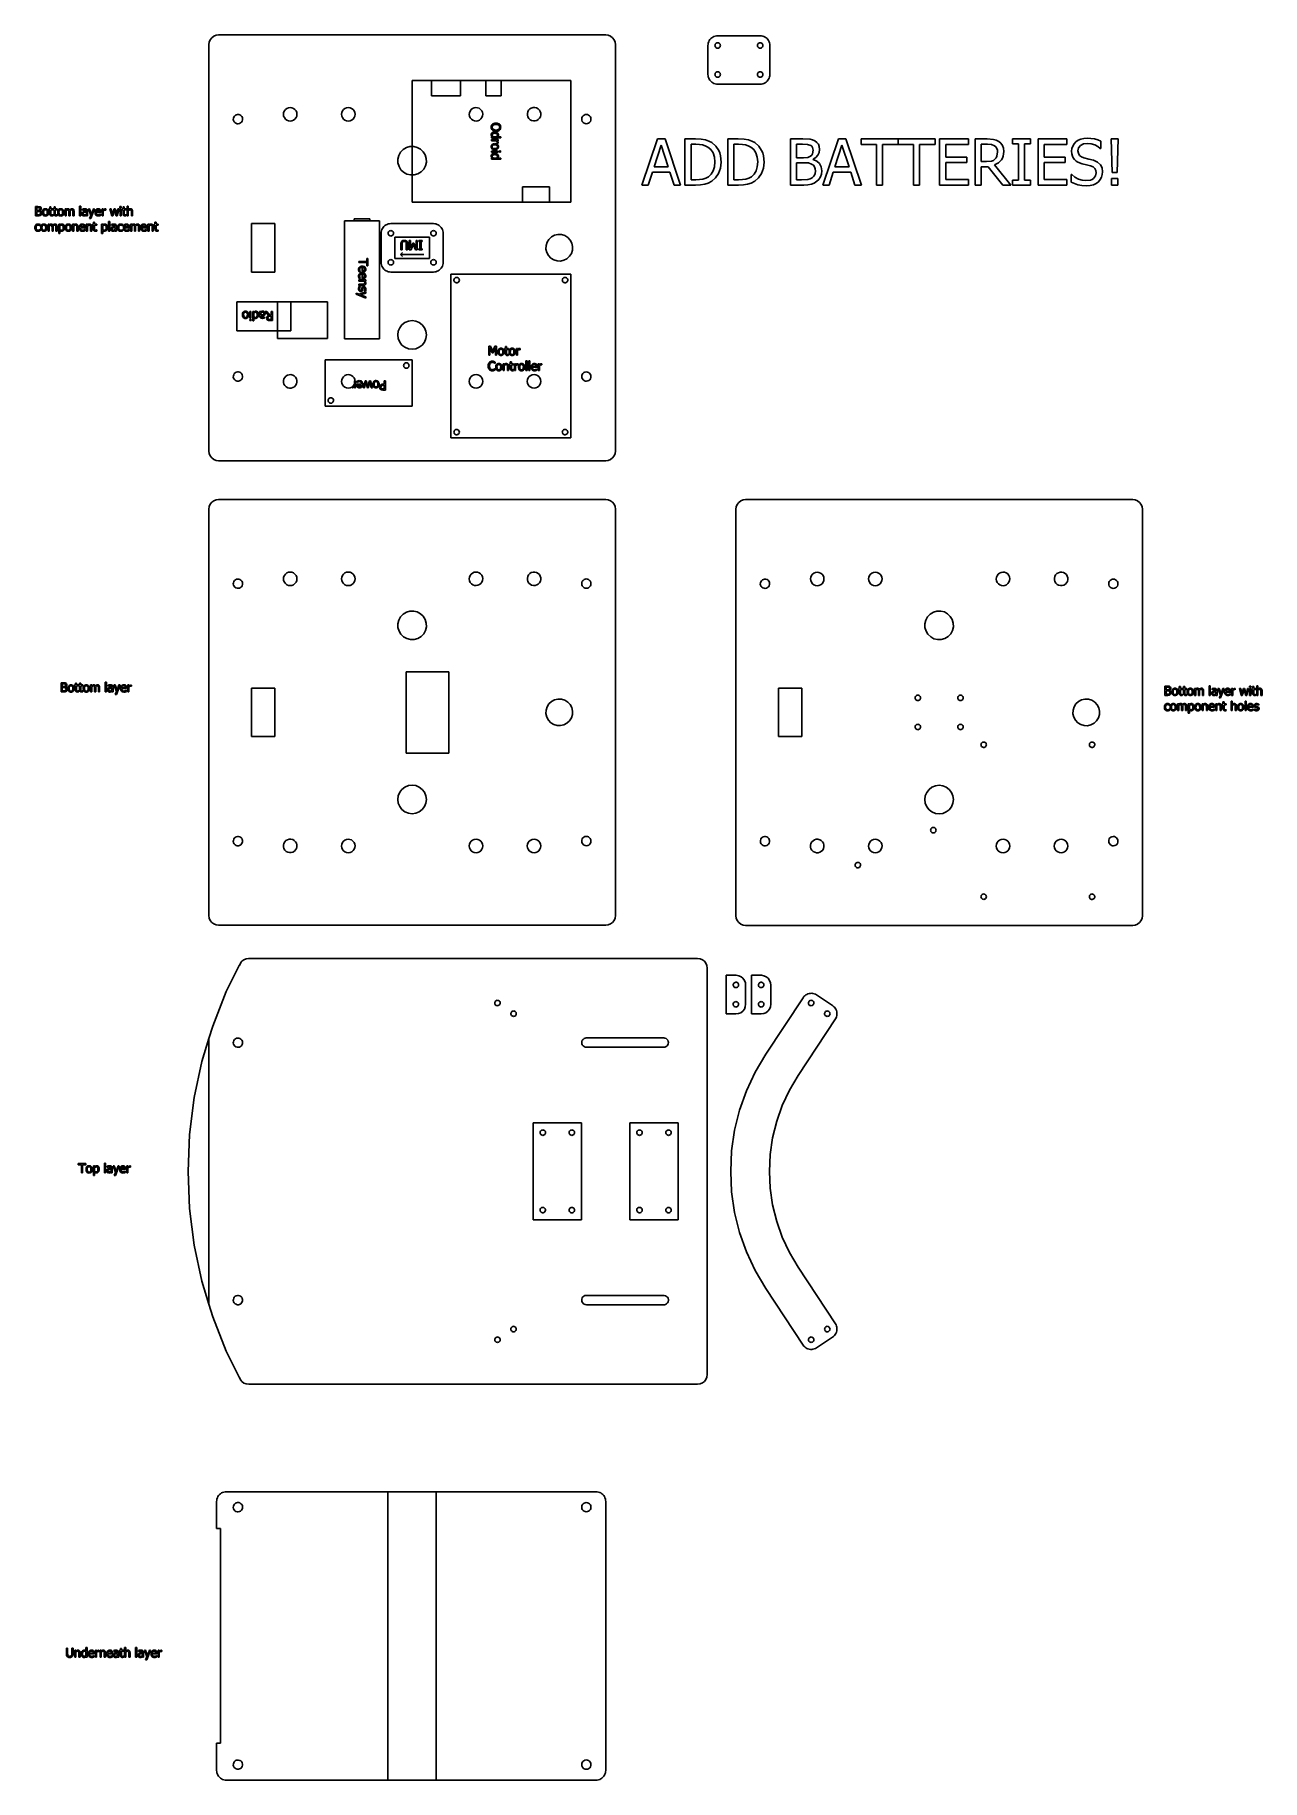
# Model space of a CAD drawing. Extents: x -272 to 362, y -437 to 464.
import ezdxf

# ---------------------------------------------------------------- set-up
doc = ezdxf.new("R2010")
doc.units = 0
doc.layers.get('0').update_dxf_attribs({"linetype": 'CONTINUOUS'})

msp = doc.modelspace()

# ---------------------------------------------------------------- linework, layer by layer
for p, q in [((-182.03, 459.31), (-181.86, 460.6)), ((-181.86, 460.6), (-181.36, 461.81)), ((-181.36, 461.81), (-180.57, 462.84)), ((-180.57, 462.84), (-179.53, 463.64)), ((-179.53, 463.64), (-178.33, 464.14)), ((-178.33, 464.14), (-177.03, 464.31)), ((22.97, 464.31), (-177.03, 464.31)), ((22.97, 464.31), (24.26, 464.14)), ((24.26, 464.14), (25.47, 463.64)), ((25.47, 463.64), (26.5, 462.84)), ((26.5, 462.84), (27.3, 461.81)), ((27.3, 461.81), (27.8, 460.6)), ((27.8, 460.6), (27.97, 459.31)), ((75.99, 460.17), (75.87, 459.53)), ((76.2, 460.79), (75.99, 460.17)), ((76.49, 461.38), (76.2, 460.79)), ((76.86, 461.92), (76.49, 461.38)), ((77.29, 462.41), (76.86, 461.92)), ((77.78, 462.85), (77.29, 462.41)), ((78.32, 463.21), (77.78, 462.85)), ((78.91, 463.5), (78.32, 463.21)), ((79.53, 463.71), (78.91, 463.5)), ((80.17, 463.84), (79.53, 463.71)), ((79.61, 459.58), (79.83, 459.87)), ((79.83, 459.87), (80.12, 460.09)), ((80.12, 460.09), (80.46, 460.23)), ((80.82, 463.88), (80.17, 463.84)), ((80.46, 460.23), (80.82, 460.28)), ((102.82, 463.88), (80.82, 463.88)), ((80.82, 460.28), (81.19, 460.23)), ((81.19, 460.23), (81.52, 460.09)), ((81.52, 460.09), (81.81, 459.87)), ((81.81, 459.87), (82.04, 459.58)), ((101.61, 459.58), (101.83, 459.87)), ((101.83, 459.87), (102.12, 460.09)), ((102.12, 460.09), (102.46, 460.23)), ((102.46, 460.23), (102.82, 460.28)), ((102.82, 463.88), (103.48, 463.84)), ((102.82, 460.28), (103.19, 460.23)), ((103.19, 460.23), (103.52, 460.09)), ((103.48, 463.84), (104.12, 463.71)), ((103.52, 460.09), (103.81, 459.87)), ((103.81, 459.87), (104.04, 459.58)), ((104.12, 463.71), (104.74, 463.5)), ((104.74, 463.5), (105.32, 463.21)), ((105.32, 463.21), (105.87, 462.85)), ((105.87, 462.85), (106.36, 462.41)), ((106.36, 462.41), (106.79, 461.92)), ((106.79, 461.92), (107.15, 461.38)), ((107.15, 461.38), (107.44, 460.79)), ((107.44, 460.79), (107.65, 460.17)), ((107.65, 460.17), (107.78, 459.53)), ((-182.03, 459.31), (-182.03, 249.31)), ((27.97, 249.31), (27.97, 459.31)), ((75.87, 459.53), (75.82, 458.88)), ((75.82, 458.88), (75.82, 443.88)), ((79.42, 458.88), (79.47, 459.24)), ((79.47, 458.52), (79.42, 458.88)), ((79.47, 459.24), (79.61, 459.58)), ((79.61, 458.18), (79.47, 458.52)), ((79.83, 457.89), (79.61, 458.18)), ((80.12, 457.67), (79.83, 457.89)), ((80.46, 457.53), (80.12, 457.67)), ((80.82, 457.48), (80.46, 457.53)), ((81.19, 457.53), (80.82, 457.48)), ((81.52, 457.67), (81.19, 457.53)), ((81.81, 457.89), (81.52, 457.67)), ((82.04, 458.18), (81.81, 457.89)), ((82.04, 459.58), (82.18, 459.24)), ((82.18, 458.52), (82.04, 458.18)), ((82.18, 459.24), (82.22, 458.88)), ((82.22, 458.88), (82.18, 458.52)), ((101.42, 458.88), (101.47, 459.24)), ((101.47, 458.52), (101.42, 458.88)), ((101.47, 459.24), (101.61, 459.58)), ((101.61, 458.18), (101.47, 458.52)), ((101.83, 457.89), (101.61, 458.18)), ((102.12, 457.67), (101.83, 457.89)), ((102.46, 457.53), (102.12, 457.67)), ((102.82, 457.48), (102.46, 457.53)), ((103.19, 457.53), (102.82, 457.48)), ((103.52, 457.67), (103.19, 457.53)), ((103.81, 457.89), (103.52, 457.67)), ((104.04, 458.18), (103.81, 457.89)), ((104.04, 459.58), (104.18, 459.24)), ((104.18, 458.52), (104.04, 458.18)), ((104.18, 459.24), (104.22, 458.88)), ((104.22, 458.88), (104.18, 458.52)), ((107.78, 459.53), (107.82, 458.88)), ((107.82, 443.88), (107.82, 458.88)), ((75.87, 443.23), (75.82, 443.88)), ((75.99, 442.59), (75.87, 443.23)), ((76.2, 441.97), (75.99, 442.59)), ((76.49, 441.38), (76.2, 441.97)), ((79.42, 443.88), (79.47, 444.24)), ((79.47, 443.52), (79.42, 443.88)), ((79.47, 444.24), (79.61, 444.58)), ((79.61, 443.18), (79.47, 443.52)), ((79.61, 444.58), (79.83, 444.87)), ((79.83, 442.89), (79.61, 443.18)), ((79.83, 444.87), (80.12, 445.09)), ((80.12, 442.67), (79.83, 442.89)), ((80.12, 445.09), (80.46, 445.23)), ((80.46, 442.53), (80.12, 442.67)), ((80.46, 445.23), (80.82, 445.28)), ((80.82, 442.48), (80.46, 442.53)), ((80.82, 445.28), (81.19, 445.23)), ((81.19, 442.53), (80.82, 442.48)), ((81.19, 445.23), (81.52, 445.09)), ((81.52, 442.67), (81.19, 442.53)), ((81.52, 445.09), (81.81, 444.87)), ((81.81, 442.89), (81.52, 442.67)), ((81.81, 444.87), (82.04, 444.58)), ((82.04, 443.18), (81.81, 442.89)), ((82.04, 444.58), (82.18, 444.24)), ((82.18, 443.52), (82.04, 443.18)), ((82.18, 444.24), (82.22, 443.88)), ((82.22, 443.88), (82.18, 443.52)), ((101.42, 443.88), (101.47, 444.24)), ((101.47, 443.52), (101.42, 443.88)), ((101.47, 444.24), (101.61, 444.58)), ((101.61, 443.18), (101.47, 443.52)), ((101.61, 444.58), (101.83, 444.87)), ((101.83, 442.89), (101.61, 443.18)), ((101.83, 444.87), (102.12, 445.09)), ((102.12, 442.67), (101.83, 442.89)), ((102.12, 445.09), (102.46, 445.23)), ((102.46, 442.53), (102.12, 442.67)), ((102.46, 445.23), (102.82, 445.28)), ((102.82, 442.48), (102.46, 442.53)), ((102.82, 445.28), (103.19, 445.23)), ((103.19, 442.53), (102.82, 442.48)), ((103.19, 445.23), (103.52, 445.09)), ((103.52, 442.67), (103.19, 442.53)), ((103.52, 445.09), (103.81, 444.87)), ((103.81, 442.89), (103.52, 442.67)), ((103.81, 444.87), (104.04, 444.58)), ((104.04, 443.18), (103.81, 442.89)), ((104.04, 444.58), (104.18, 444.24)), ((104.18, 443.52), (104.04, 443.18)), ((104.18, 444.24), (104.22, 443.88)), ((104.22, 443.88), (104.18, 443.52)), ((107.44, 441.97), (107.15, 441.38)), ((107.65, 442.59), (107.44, 441.97)), ((107.78, 443.23), (107.65, 442.59)), ((107.82, 443.88), (107.78, 443.23)), ((-67.03, 440.81), (-77.03, 440.81)), ((-77.03, 440.81), (-77.03, 406.65)), ((-67.03, 432.81), (-67.03, 440.81)), ((-52.03, 440.81), (-67.03, 440.81)), ((-52.03, 432.81), (-67.03, 432.81)), ((-39.03, 440.81), (-52.03, 440.81)), ((-52.03, 440.81), (-52.03, 432.81)), ((-39.03, 440.81), (-39.03, 432.81)), ((-31.03, 440.81), (-39.03, 440.81)), ((-39.03, 432.81), (-31.03, 432.81)), ((4.97, 440.81), (-31.03, 440.81)), ((-31.03, 432.81), (-31.03, 440.81)), ((4.97, 377.81), (4.97, 440.81)), ((76.86, 440.84), (76.49, 441.38)), ((77.29, 440.34), (76.86, 440.84)), ((77.78, 439.91), (77.29, 440.34)), ((78.32, 439.55), (77.78, 439.91)), ((78.91, 439.26), (78.32, 439.55)), ((79.53, 439.05), (78.91, 439.26)), ((80.17, 438.92), (79.53, 439.05)), ((80.82, 438.88), (80.17, 438.92)), ((80.82, 438.88), (102.82, 438.88)), ((103.48, 438.92), (102.82, 438.88)), ((104.12, 439.05), (103.48, 438.92)), ((104.74, 439.26), (104.12, 439.05)), ((105.32, 439.55), (104.74, 439.26)), ((105.87, 439.91), (105.32, 439.55)), ((106.36, 440.34), (105.87, 439.91)), ((106.79, 440.84), (106.36, 440.34)), ((107.15, 441.38), (106.79, 440.84)), ((-143.41, 424.21), (-143.53, 423.31)), ((-143.06, 425.06), (-143.41, 424.21)), ((-142.51, 425.78), (-143.06, 425.06)), ((-141.78, 426.34), (-142.51, 425.78)), ((-140.94, 426.69), (-141.78, 426.34)), ((-140.03, 426.81), (-140.94, 426.69)), ((-139.13, 426.69), (-140.03, 426.81)), ((-138.28, 426.34), (-139.13, 426.69)), ((-137.56, 425.78), (-138.28, 426.34)), ((-137, 425.06), (-137.56, 425.78)), ((-136.65, 424.21), (-137, 425.06)), ((-136.53, 423.31), (-136.65, 424.21)), ((-113.41, 424.21), (-113.53, 423.31)), ((-113.06, 425.06), (-113.41, 424.21)), ((-112.51, 425.78), (-113.06, 425.06)), ((-111.78, 426.34), (-112.51, 425.78)), ((-110.94, 426.69), (-111.78, 426.34)), ((-110.03, 426.81), (-110.94, 426.69)), ((-109.13, 426.69), (-110.03, 426.81)), ((-108.28, 426.34), (-109.13, 426.69)), ((-107.56, 425.78), (-108.28, 426.34)), ((-107, 425.06), (-107.56, 425.78)), ((-106.65, 424.21), (-107, 425.06)), ((-106.53, 423.31), (-106.65, 424.21)), ((-47.44, 424.12), (-47.53, 423.21)), ((-47.11, 424.98), (-47.44, 424.12)), ((-46.57, 425.72), (-47.11, 424.98)), ((-45.86, 426.29), (-46.57, 425.72)), ((-45.03, 426.66), (-45.86, 426.29)), ((-44.13, 426.81), (-45.03, 426.66)), ((-43.22, 426.71), (-44.13, 426.81)), ((-42.37, 426.39), (-43.22, 426.71)), ((-41.63, 425.85), (-42.37, 426.39)), ((-41.05, 425.14), (-41.63, 425.85)), ((-40.68, 424.31), (-41.05, 425.14)), ((-40.53, 423.4), (-40.68, 424.31)), ((-17.3, 424.57), (-17.51, 423.69)), ((-16.86, 425.38), (-17.3, 424.57)), ((-16.23, 426.04), (-16.86, 425.38)), ((-15.45, 426.51), (-16.23, 426.04)), ((-14.57, 426.77), (-15.45, 426.51)), ((-13.66, 426.79), (-14.57, 426.77)), ((-12.77, 426.57), (-13.66, 426.79)), ((-11.97, 426.13), (-12.77, 426.57)), ((-11.31, 425.5), (-11.97, 426.13)), ((-10.83, 424.72), (-11.31, 425.5)), ((-10.57, 423.85), (-10.83, 424.72)), ((-10.55, 422.93), (-10.57, 423.85)), ((-169.39, 421.27), (-169.43, 420.64)), ((-169.43, 420.64), (-169.3, 420.03)), ((-169.19, 421.86), (-169.39, 421.27)), ((-169.3, 420.03), (-169.02, 419.47)), ((-168.84, 422.38), (-169.19, 421.86)), ((-169.02, 419.47), (-168.61, 419)), ((-168.38, 422.8), (-168.84, 422.38)), ((-168.61, 419), (-168.08, 418.65)), ((-167.82, 423.08), (-168.38, 422.8)), ((-168.08, 418.65), (-167.49, 418.45)), ((-167.2, 423.2), (-167.82, 423.08)), ((-167.49, 418.45), (-166.86, 418.41)), ((-166.58, 423.16), (-167.2, 423.2)), ((-166.86, 418.41), (-166.25, 418.54)), ((-165.98, 422.97), (-166.58, 423.16)), ((-166.25, 418.54), (-165.69, 418.82)), ((-165.46, 422.62), (-165.98, 422.97)), ((-165.69, 418.82), (-165.22, 419.24)), ((-165.04, 422.15), (-165.46, 422.62)), ((-165.22, 419.24), (-164.88, 419.76)), ((-164.76, 421.59), (-165.04, 422.15)), ((-164.88, 419.76), (-164.68, 420.35)), ((-164.64, 420.98), (-164.76, 421.59)), ((-164.68, 420.35), (-164.64, 420.98)), ((-143.53, 423.31), (-143.41, 422.4)), ((-143.41, 422.4), (-143.06, 421.56)), ((-143.06, 421.56), (-142.51, 420.83)), ((-142.51, 420.83), (-141.78, 420.28)), ((-141.78, 420.28), (-140.94, 419.93)), ((-140.94, 419.93), (-140.03, 419.81)), ((-140.03, 419.81), (-139.13, 419.93)), ((-139.13, 419.93), (-138.28, 420.28)), ((-138.28, 420.28), (-137.56, 420.83)), ((-137.56, 420.83), (-137, 421.56)), ((-137, 421.56), (-136.65, 422.4)), ((-136.65, 422.4), (-136.53, 423.31)), ((-113.53, 423.31), (-113.41, 422.4)), ((-113.41, 422.4), (-113.06, 421.56)), ((-113.06, 421.56), (-112.51, 420.83)), ((-112.51, 420.83), (-111.78, 420.28)), ((-111.78, 420.28), (-110.94, 419.93)), ((-110.94, 419.93), (-110.03, 419.81)), ((-110.03, 419.81), (-109.13, 419.93)), ((-109.13, 419.93), (-108.28, 420.28)), ((-108.28, 420.28), (-107.56, 420.83)), ((-107.56, 420.83), (-107, 421.56)), ((-107, 421.56), (-106.65, 422.4)), ((-106.65, 422.4), (-106.53, 423.31)), ((-47.53, 423.21), (-47.39, 422.31)), ((-47.39, 422.31), (-47.02, 421.48)), ((-47.02, 421.48), (-46.44, 420.77)), ((-46.44, 420.77), (-45.7, 420.23)), ((-45.7, 420.23), (-44.85, 419.9)), ((-44.85, 419.9), (-43.94, 419.81)), ((-43.94, 419.81), (-43.04, 419.95)), ((-43.04, 419.95), (-42.2, 420.33)), ((-42.2, 420.33), (-41.49, 420.9)), ((-41.49, 420.9), (-40.96, 421.64)), ((-40.96, 421.64), (-40.63, 422.5)), ((-40.63, 422.5), (-40.53, 423.4)), ((-36.21, 416.59), (-36.17, 417.05)), ((-36.17, 416.15), (-36.21, 416.59)), ((-36.17, 417.05), (-36.04, 417.46)), ((-36.05, 415.74), (-36.17, 416.15)), ((-35.85, 415.38), (-36.05, 415.74)), ((-36.04, 417.46), (-35.84, 417.82)), ((-35.56, 415.06), (-35.85, 415.38)), ((-35.84, 417.82), (-35.56, 418.13)), ((-35.63, 416.91), (-35.66, 416.59)), ((-35.66, 416.59), (-35.63, 416.28)), ((-35.54, 417.19), (-35.63, 416.91)), ((-35.63, 416.28), (-35.54, 416)), ((-35.56, 418.13), (-35.21, 418.37)), ((-35.2, 414.82), (-35.56, 415.06)), ((-35.38, 417.43), (-35.54, 417.19)), ((-35.54, 416), (-35.38, 415.75)), ((-35.16, 417.65), (-35.38, 417.43)), ((-35.38, 415.75), (-35.16, 415.54)), ((-35.21, 418.37), (-34.78, 418.55)), ((-34.78, 414.64), (-35.2, 414.82)), ((-34.89, 417.82), (-35.16, 417.65)), ((-35.16, 415.54), (-34.89, 415.37)), ((-34.56, 417.94), (-34.89, 417.82)), ((-34.89, 415.37), (-34.56, 415.25)), ((-34.78, 418.55), (-34.29, 418.66)), ((-34.17, 418.01), (-34.56, 417.94)), ((-34.56, 415.25), (-34.17, 415.17)), ((-34.29, 418.66), (-33.73, 418.7)), ((-33.73, 418.04), (-34.17, 418.01)), ((-34.17, 415.17), (-33.73, 415.15)), ((-33.73, 418.7), (-33.17, 418.66)), ((-33.29, 418.01), (-33.73, 418.04)), ((-33.73, 415.15), (-33.29, 415.17)), ((-32.9, 417.94), (-33.29, 418.01)), ((-33.29, 415.17), (-32.9, 415.25)), ((-33.17, 418.66), (-32.68, 418.55)), ((-32.57, 417.82), (-32.9, 417.94)), ((-32.9, 415.25), (-32.56, 415.37)), ((-32.68, 418.55), (-32.26, 418.37)), ((-32.25, 414.82), (-32.68, 414.64)), ((-32.29, 417.65), (-32.57, 417.82)), ((-32.56, 415.37), (-32.29, 415.54)), ((-32.07, 417.44), (-32.29, 417.65)), ((-32.29, 415.54), (-32.08, 415.75)), ((-32.26, 418.37), (-31.9, 418.12)), ((-31.9, 415.06), (-32.25, 414.82)), ((-32.08, 415.75), (-31.92, 415.99)), ((-31.92, 417.19), (-32.07, 417.44)), ((-31.83, 416.91), (-31.92, 417.19)), ((-31.92, 415.99), (-31.83, 416.28)), ((-31.9, 418.12), (-31.62, 417.82)), ((-31.63, 415.36), (-31.9, 415.06)), ((-31.8, 416.59), (-31.83, 416.91)), ((-31.83, 416.28), (-31.8, 416.59)), ((-31.42, 415.72), (-31.63, 415.36)), ((-31.62, 417.82), (-31.42, 417.46)), ((-31.42, 417.46), (-31.3, 417.05)), ((-31.3, 416.13), (-31.42, 415.72)), ((-31.3, 417.05), (-31.25, 416.59)), ((-31.25, 416.59), (-31.3, 416.13)), ((-17.51, 423.69), (-17.49, 422.77)), ((-17.49, 422.77), (-17.23, 421.9)), ((-17.23, 421.9), (-16.76, 421.11)), ((-16.76, 421.11), (-16.1, 420.48)), ((-16.1, 420.48), (-15.3, 420.05)), ((-15.3, 420.05), (-14.41, 419.83)), ((-14.41, 419.83), (-13.5, 419.85)), ((-13.5, 419.85), (-12.62, 420.11)), ((-12.62, 420.11), (-11.84, 420.58)), ((-11.84, 420.58), (-11.21, 421.24)), ((-11.21, 421.24), (-10.77, 422.04)), ((-10.77, 422.04), (-10.55, 422.93)), ((10.65, 421.43), (10.57, 420.81)), ((10.57, 420.81), (10.65, 420.19)), ((10.89, 422.01), (10.65, 421.43)), ((10.65, 420.19), (10.89, 419.61)), ((11.27, 422.51), (10.89, 422.01)), ((10.89, 419.61), (11.27, 419.11)), ((11.77, 422.89), (11.27, 422.51)), ((11.27, 419.11), (11.77, 418.73)), ((12.35, 423.13), (11.77, 422.89)), ((11.77, 418.73), (12.35, 418.49)), ((12.97, 423.21), (12.35, 423.13)), ((12.35, 418.49), (12.97, 418.41)), ((13.59, 423.13), (12.97, 423.21)), ((12.97, 418.41), (13.59, 418.49)), ((14.17, 422.89), (13.59, 423.13)), ((13.59, 418.49), (14.17, 418.73)), ((14.66, 422.51), (14.17, 422.89)), ((14.17, 418.73), (14.66, 419.11)), ((15.05, 422.01), (14.66, 422.51)), ((14.66, 419.11), (15.05, 419.61)), ((15.29, 421.43), (15.05, 422.01)), ((15.05, 419.61), (15.29, 420.19)), ((15.37, 420.81), (15.29, 421.43)), ((15.29, 420.19), (15.37, 420.81)), ((-80.01, 406.08), (-81.67, 405.08)), ((-78.16, 406.62), (-80.01, 406.08)), ((-77.03, 406.65), (-78.16, 406.62)), ((-76.23, 406.66), (-77.03, 406.65)), ((-77.03, 406.65), (-77.03, 391.97)), ((-74.35, 406.21), (-76.23, 406.66)), ((-72.66, 405.28), (-74.35, 406.21)), ((-36.21, 412.77), (-36.18, 413.05)), ((-36.17, 412.45), (-36.21, 412.77)), ((-36.21, 406.53), (-36.18, 406.88)), ((-36.18, 406.19), (-36.21, 406.53)), ((-36.18, 413.05), (-36.09, 413.3)), ((-36.18, 406.88), (-36.08, 407.2)), ((-36.08, 405.88), (-36.18, 406.19)), ((-36.08, 412.18), (-36.17, 412.45)), ((-36.11, 411.1), (-36.11, 411.7)), ((-36.11, 411.7), (-35.74, 411.7)), ((-31.14, 411.1), (-36.11, 411.1)), ((-36.11, 409.63), (-36.11, 410.23)), ((-36.11, 410.23), (-32.54, 410.23)), ((-33.58, 409.63), (-36.11, 409.63)), ((-36.09, 413.3), (-35.94, 413.53)), ((-35.94, 411.94), (-36.08, 412.18)), ((-36.08, 407.2), (-35.92, 407.47)), ((-35.93, 405.61), (-36.08, 405.88)), ((-35.94, 413.53), (-35.73, 413.72)), ((-35.74, 411.7), (-35.94, 411.94)), ((-35.92, 407.47), (-35.7, 407.7)), ((-35.73, 413.72), (-35.47, 413.88)), ((-35.7, 407.7), (-35.42, 407.89)), ((-35.67, 406.75), (-35.69, 406.53)), ((-35.69, 406.53), (-35.67, 406.31)), ((-35.6, 406.95), (-35.67, 406.75)), ((-35.67, 406.31), (-35.6, 406.12)), ((-35.61, 412.83), (-35.64, 412.63)), ((-35.64, 412.63), (-35.61, 412.39)), ((-35.55, 413.01), (-35.61, 412.83)), ((-35.61, 412.39), (-35.53, 412.15)), ((-35.49, 407.11), (-35.6, 406.95)), ((-35.6, 406.12), (-35.5, 405.95)), ((-35.45, 413.16), (-35.55, 413.01)), ((-35.53, 412.15), (-35.4, 411.92)), ((-35.5, 405.95), (-35.35, 405.81)), ((-35.34, 407.25), (-35.49, 407.11)), ((-35.47, 413.88), (-35.15, 414)), ((-35.3, 413.27), (-35.45, 413.16)), ((-35.42, 407.89), (-35.1, 408.02)), ((-35.4, 411.92), (-35.24, 411.7)), ((-35.35, 405.81), (-35.16, 405.7)), ((-35.15, 407.37), (-35.34, 407.25)), ((-34.89, 413.42), (-35.3, 413.27)), ((-35.24, 411.7), (-33.18, 411.7)), ((-35.15, 414), (-34.78, 414.07)), ((-34.92, 407.44), (-35.15, 407.37)), ((-35.1, 408.02), (-34.74, 408.1)), ((-34.33, 407.51), (-34.92, 407.44)), ((-34.34, 413.47), (-34.89, 413.42)), ((-34.28, 414.53), (-34.78, 414.64)), ((-34.78, 414.07), (-34.35, 414.09)), ((-34.74, 408.1), (-34.33, 408.13)), ((-34.35, 414.09), (-33.91, 414.06)), ((-33.76, 413.41), (-34.34, 413.47)), ((-34.33, 408.13), (-33.9, 408.1)), ((-33.72, 407.44), (-34.33, 407.51)), ((-33.73, 414.49), (-34.28, 414.53)), ((-33.91, 414.06), (-33.54, 413.97)), ((-33.9, 408.1), (-33.53, 408.02)), ((-33.53, 413.33), (-33.76, 413.41)), ((-33.17, 414.53), (-33.73, 414.49)), ((-33.49, 407.37), (-33.72, 407.44)), ((-33.39, 409.41), (-33.58, 409.63)), ((-33.54, 413.97), (-33.22, 413.83)), ((-33.34, 413.21), (-33.53, 413.33)), ((-33.53, 408.02), (-33.21, 407.88)), ((-33.3, 407.25), (-33.49, 407.37)), ((-33.49, 405.7), (-33.3, 405.81)), ((-33.26, 409.18), (-33.39, 409.41)), ((-33.19, 413.07), (-33.34, 413.21)), ((-33.15, 407.11), (-33.3, 407.25)), ((-33.3, 405.81), (-33.15, 405.95)), ((-33.18, 408.94), (-33.26, 409.18)), ((-33.22, 413.83), (-32.94, 413.64)), ((-33.21, 407.88), (-32.94, 407.69)), ((-33.08, 412.9), (-33.19, 413.07)), ((-33.19, 408.37), (-33.16, 408.52)), ((-33.19, 408.34), (-33.19, 408.37)), ((-32.56, 408.34), (-33.19, 408.34)), ((-33.18, 411.7), (-33.03, 412.1)), ((-33.16, 408.7), (-33.18, 408.94)), ((-32.68, 414.64), (-33.17, 414.53)), ((-33.16, 408.52), (-33.16, 408.7)), ((-33.04, 406.95), (-33.15, 407.11)), ((-33.15, 405.95), (-33.04, 406.12)), ((-33.01, 412.7), (-33.08, 412.9)), ((-32.54, 409.63), (-33.07, 409.63)), ((-33.07, 409.63), (-32.82, 409.32)), ((-32.98, 406.75), (-33.04, 406.95)), ((-33.04, 406.12), (-32.98, 406.31)), ((-33.03, 412.1), (-32.99, 412.49)), ((-32.99, 412.49), (-33.01, 412.7)), ((-32.96, 406.53), (-32.98, 406.75)), ((-32.98, 406.31), (-32.96, 406.53)), ((-32.94, 413.64), (-32.73, 413.42)), ((-32.94, 407.69), (-32.72, 407.45)), ((-32.82, 409.32), (-32.66, 409.06)), ((-32.73, 413.42), (-32.57, 413.16)), ((-32.72, 407.45), (-32.57, 407.18)), ((-32.57, 405.88), (-32.72, 405.61)), ((-32.5, 412.12), (-32.68, 411.7)), ((-32.68, 411.7), (-31.14, 411.7)), ((-32.66, 409.06), (-32.57, 408.82)), ((-32.57, 413.16), (-32.48, 412.88)), ((-32.57, 408.82), (-32.54, 408.58)), ((-32.57, 407.18), (-32.47, 406.87)), ((-32.47, 406.19), (-32.57, 405.88)), ((-32.55, 408.45), (-32.56, 408.34)), ((-32.54, 408.58), (-32.55, 408.45)), ((-32.54, 410.23), (-32.54, 409.63)), ((-32.44, 412.58), (-32.5, 412.12)), ((-32.48, 412.88), (-32.44, 412.58)), ((-32.47, 406.87), (-32.44, 406.53)), ((-32.44, 406.53), (-32.47, 406.19)), ((-31.14, 411.7), (-31.14, 411.1)), ((41.73, 386.76), (49.74, 410.53)), ((51.61, 407.3), (47.95, 396.1)), ((49.74, 410.53), (53.64, 410.53)), ((55.28, 396.1), (51.61, 407.3)), ((53.64, 410.53), (61.65, 386.76)), ((63.9, 386.76), (63.9, 410.53)), ((63.9, 410.53), (69.31, 410.53)), ((69.47, 407.82), (67.06, 407.82)), ((67.06, 407.82), (67.06, 389.47)), ((69.31, 410.53), (72.31, 410.4)), ((71.44, 407.73), (69.47, 407.82)), ((73.05, 407.48), (71.44, 407.73)), ((72.31, 410.4), (74.57, 410.03)), ((74.44, 407.04), (73.05, 407.48)), ((75.75, 406.38), (74.44, 407.04)), ((74.57, 410.03), (76.34, 409.43)), ((77.32, 405.08), (75.75, 406.38)), ((76.34, 409.43), (77.82, 408.65)), ((77.82, 408.65), (79.86, 406.88)), ((79.86, 406.88), (81.38, 404.61)), ((86.08, 386.76), (86.08, 410.53)), ((86.08, 410.53), (91.49, 410.53)), ((91.65, 407.82), (89.24, 407.82)), ((89.24, 407.82), (89.24, 389.47)), ((91.49, 410.53), (94.48, 410.4)), ((93.61, 407.73), (91.65, 407.82)), ((95.22, 407.48), (93.61, 407.73)), ((94.48, 410.4), (96.75, 410.03)), ((96.62, 407.04), (95.22, 407.48)), ((97.92, 406.38), (96.62, 407.04)), ((96.75, 410.03), (98.51, 409.43)), ((99.49, 405.08), (97.92, 406.38)), ((98.51, 409.43), (100, 408.65)), ((100, 408.65), (102.04, 406.88)), ((102.04, 406.88), (103.56, 404.61)), ((118.47, 386.76), (118.47, 410.53)), ((118.47, 410.53), (124.77, 410.53)), ((124.66, 407.83), (121.63, 407.83)), ((121.63, 407.83), (121.63, 400.87)), ((127.26, 407.74), (124.66, 407.83)), ((124.77, 410.53), (128.58, 410.36)), ((128.97, 407.21), (127.26, 407.74)), ((128.58, 410.36), (129.82, 410.08)), ((129.52, 406.78), (128.97, 407.21)), ((129.9, 406.21), (129.52, 406.78)), ((129.82, 410.08), (131.02, 409.57)), ((130.19, 404.72), (129.9, 406.21)), ((131.02, 409.57), (132.12, 408.78)), ((132.12, 408.78), (132.88, 407.78)), ((132.88, 407.78), (133.33, 406.57)), ((133.33, 406.57), (133.47, 405.17)), ((135.17, 386.76), (143.18, 410.53)), ((145.05, 407.3), (141.39, 396.1)), ((143.18, 410.53), (147.08, 410.53)), ((148.72, 396.1), (145.05, 407.3)), ((147.08, 410.53), (155.09, 386.76)), ((154.91, 407.72), (154.91, 410.53)), ((154.91, 410.53), (174.01, 410.53)), ((162.9, 407.72), (154.91, 407.72)), ((162.9, 386.76), (162.9, 407.72)), ((166.06, 407.72), (166.06, 386.76)), ((174.01, 407.72), (166.06, 407.72)), ((174.01, 407.72), (174.01, 410.53)), ((174.01, 410.53), (174.04, 410.53)), ((174.04, 407.72), (174.01, 407.72)), ((174.04, 410.53), (174.04, 407.72)), ((174.04, 410.53), (193.13, 410.53)), ((181.99, 407.72), (174.04, 407.72)), ((181.99, 386.76), (181.99, 407.72)), ((193.13, 407.72), (185.15, 407.72)), ((185.15, 407.72), (185.15, 386.76)), ((193.13, 410.53), (193.13, 407.72)), ((195.53, 386.76), (195.53, 410.53)), ((195.53, 410.53), (210.39, 410.53)), ((210.39, 407.72), (198.69, 407.72)), ((198.69, 407.72), (198.69, 401.21)), ((210.39, 410.53), (210.39, 407.72)), ((213.87, 386.76), (213.87, 410.53)), ((213.87, 410.53), (220, 410.53)), ((220.16, 407.82), (217.03, 407.82)), ((217.03, 407.82), (217.03, 398.84)), ((220, 410.53), (223.43, 410.31)), ((222.38, 407.63), (220.16, 407.82)), ((223.94, 407), (222.38, 407.63)), ((223.43, 410.31), (224.77, 409.93)), ((224.61, 406.42), (223.94, 407)), ((225.08, 405.68), (224.61, 406.42)), ((224.77, 409.93), (226.05, 409.27)), ((226.05, 409.27), (227.17, 408.35)), ((227.17, 408.35), (228.02, 407.21)), ((228.02, 407.21), (228.57, 405.8)), ((228.57, 405.8), (228.75, 404.08)), ((233.24, 408.1), (233.24, 410.53)), ((233.24, 410.53), (242.46, 410.53)), ((236.27, 408.1), (233.24, 408.1)), ((236.27, 389.19), (236.27, 408.1)), ((242.46, 408.1), (239.43, 408.1)), ((239.43, 408.1), (239.43, 389.19)), ((242.46, 410.53), (242.46, 408.1)), ((246.36, 386.76), (246.36, 410.53)), ((246.36, 410.53), (261.22, 410.53)), ((261.22, 407.72), (249.52, 407.72)), ((249.52, 407.72), (249.52, 401.21)), ((261.22, 410.53), (261.22, 407.72)), ((263.84, 405.55), (264.26, 406.82)), ((264.26, 406.82), (264.96, 407.97)), ((264.96, 407.97), (265.95, 409.01)), ((265.95, 409.01), (267.15, 409.86)), ((267.32, 406.01), (266.98, 404.5)), ((267.15, 409.86), (268.51, 410.47)), ((268.34, 407.2), (267.32, 406.01)), ((269.91, 407.97), (268.34, 407.2)), ((268.51, 410.47), (270.02, 410.84)), ((271.9, 408.23), (269.91, 407.97)), ((270.02, 410.84), (271.69, 410.96)), ((271.69, 410.96), (273.63, 410.86)), ((273.8, 408.04), (271.9, 408.23)), ((273.63, 410.86), (275.47, 410.56)), ((275.62, 407.46), (273.8, 408.04)), ((275.47, 410.56), (277.18, 410.08)), ((277.23, 406.62), (275.62, 407.46)), ((277.18, 410.08), (278.77, 409.43)), ((278.53, 405.64), (277.23, 406.62)), ((278.77, 409.43), (278.77, 405.64)), ((284.62, 393.3), (284.15, 410.53)), ((284.15, 410.53), (287.72, 410.53)), ((287.72, 410.53), (287.27, 393.3)), ((-83.93, 401.99), (-84.39, 400.11)), ((-84.39, 400.11), (-84.35, 398.18)), ((-84.35, 398.18), (-83.81, 396.33)), ((-83, 403.68), (-83.93, 401.99)), ((-81.67, 405.08), (-83, 403.68)), ((-71.26, 403.94), (-72.66, 405.28)), ((-70.26, 402.29), (-71.26, 403.94)), ((-69.72, 400.44), (-70.26, 402.29)), ((-70.14, 396.63), (-69.68, 398.5)), ((-69.68, 398.5), (-69.72, 400.44)), ((-36.21, 401.75), (-36.18, 402.03)), ((-36.17, 401.43), (-36.21, 401.75)), ((-36.18, 402.03), (-36.09, 402.29)), ((-36.08, 401.17), (-36.17, 401.43)), ((-36.11, 403.71), (-36.11, 404.31)), ((-36.11, 404.31), (-32.54, 404.31)), ((-32.54, 403.71), (-36.11, 403.71)), ((-36.11, 400.08), (-36.11, 400.69)), ((-36.11, 400.69), (-35.74, 400.69)), ((-31.14, 400.08), (-36.11, 400.08)), ((-36.09, 402.29), (-35.94, 402.52)), ((-35.94, 400.93), (-36.08, 401.17)), ((-35.94, 402.52), (-35.73, 402.71)), ((-35.74, 400.69), (-35.94, 400.93)), ((-35.72, 405.38), (-35.93, 405.61)), ((-35.73, 402.71), (-35.47, 402.86)), ((-35.45, 405.19), (-35.72, 405.38)), ((-35.61, 401.82), (-35.64, 401.61)), ((-35.64, 401.61), (-35.61, 401.37)), ((-35.55, 401.99), (-35.61, 401.82)), ((-35.61, 401.37), (-35.53, 401.14)), ((-35.45, 402.14), (-35.55, 401.99)), ((-35.53, 401.14), (-35.4, 400.9)), ((-35.47, 402.86), (-35.15, 402.98)), ((-35.12, 405.05), (-35.45, 405.19)), ((-35.3, 402.26), (-35.45, 402.14)), ((-35.4, 400.9), (-35.24, 400.69)), ((-34.89, 402.41), (-35.3, 402.26)), ((-35.24, 400.69), (-33.18, 400.69)), ((-35.16, 405.7), (-34.92, 405.62)), ((-35.15, 402.98), (-34.78, 403.05)), ((-34.75, 404.97), (-35.12, 405.05)), ((-34.92, 405.62), (-34.33, 405.56)), ((-34.34, 402.46), (-34.89, 402.41)), ((-34.78, 403.05), (-34.35, 403.08)), ((-34.33, 404.94), (-34.75, 404.97)), ((-34.35, 403.08), (-33.91, 403.05)), ((-33.76, 402.39), (-34.34, 402.46)), ((-34.33, 405.56), (-33.72, 405.62)), ((-33.9, 404.97), (-34.33, 404.94)), ((-33.91, 403.05), (-33.54, 402.96)), ((-33.53, 405.05), (-33.9, 404.97)), ((-33.53, 402.31), (-33.76, 402.39)), ((-33.72, 405.62), (-33.49, 405.7)), ((-33.54, 402.96), (-33.22, 402.81)), ((-33.21, 405.19), (-33.53, 405.05)), ((-33.34, 402.2), (-33.53, 402.31)), ((-33.19, 402.05), (-33.34, 402.2)), ((-33.22, 402.81), (-32.94, 402.62)), ((-32.94, 405.38), (-33.21, 405.19)), ((-33.08, 401.88), (-33.19, 402.05)), ((-33.18, 400.69), (-33.03, 401.09)), ((-33.01, 401.69), (-33.08, 401.88)), ((-33.03, 401.09), (-32.99, 401.47)), ((-32.99, 401.47), (-33.01, 401.69)), ((-32.72, 405.61), (-32.94, 405.38)), ((-32.94, 402.62), (-32.73, 402.4)), ((-32.73, 402.4), (-32.57, 402.15)), ((-32.5, 401.1), (-32.68, 400.69)), ((-32.68, 400.69), (-31.14, 400.69)), ((-32.57, 402.15), (-32.48, 401.87)), ((-32.54, 404.31), (-32.54, 403.71)), ((-32.44, 401.57), (-32.5, 401.1)), ((-32.48, 401.87), (-32.44, 401.57)), ((-31.94, 403.67), (-31.94, 404.35)), ((-31.94, 404.35), (-31.32, 404.35)), ((-31.32, 403.67), (-31.94, 403.67)), ((-31.32, 404.35), (-31.32, 403.67)), ((-31.14, 400.69), (-31.14, 400.08)), ((78.45, 403.35), (77.32, 405.08)), ((79.13, 401.21), (78.45, 403.35)), ((79.36, 398.67), (79.13, 401.21)), ((79.15, 396.12), (79.36, 398.67)), ((81.38, 404.61), (81.94, 403.3)), ((81.94, 403.3), (82.33, 401.86)), ((82.64, 398.62), (82.32, 395.52)), ((82.33, 401.86), (82.64, 398.62)), ((100.62, 403.35), (99.49, 405.08)), ((101.3, 401.21), (100.62, 403.35)), ((101.53, 398.67), (101.3, 401.21)), ((101.32, 396.12), (101.53, 398.67)), ((103.56, 404.61), (104.11, 403.3)), ((104.11, 403.3), (104.5, 401.86)), ((104.82, 398.62), (104.49, 395.52)), ((104.5, 401.86), (104.82, 398.62)), ((121.63, 400.87), (125.22, 400.87)), ((125.22, 398.24), (121.63, 398.24)), ((121.63, 398.24), (121.63, 389.46)), ((125.22, 400.87), (127.41, 401.02)), ((127.74, 398.13), (125.22, 398.24)), ((127.41, 401.02), (128.86, 401.65)), ((129.37, 397.61), (127.74, 398.13)), ((128.86, 401.65), (129.48, 402.19)), ((130.34, 396.94), (129.37, 397.61)), ((129.48, 402.19), (129.88, 402.87)), ((129.88, 402.87), (130.19, 404.72)), ((131.53, 400.98), (130.14, 400.09)), ((130.14, 400.09), (130.14, 399.96)), ((130.14, 399.96), (132.02, 399.15)), ((130.92, 396.14), (130.34, 396.94)), ((132.59, 402.16), (131.53, 400.98)), ((132.02, 399.15), (133.43, 397.86)), ((133.25, 403.58), (132.59, 402.16)), ((133.47, 405.17), (133.25, 403.58)), ((133.43, 397.86), (134.3, 396.15)), ((198.69, 401.21), (209.59, 401.21)), ((209.59, 398.4), (198.69, 398.4)), ((198.69, 398.4), (198.69, 389.57)), ((209.59, 401.21), (209.59, 398.4)), ((217.03, 398.84), (219.81, 398.84)), ((219.81, 398.84), (222.25, 399.08)), ((222.25, 399.08), (223.26, 399.45)), ((223.26, 399.45), (224.1, 400.07)), ((225.86, 398.18), (223.82, 397.1)), ((223.82, 397.1), (232.28, 386.76)), ((224.1, 400.07), (224.7, 400.81)), ((224.7, 400.81), (225.12, 401.67)), ((225.35, 404.82), (225.08, 405.68)), ((225.12, 401.67), (225.44, 403.84)), ((225.44, 403.84), (225.35, 404.82)), ((227.42, 399.71), (225.86, 398.18)), ((228, 400.64), (227.42, 399.71)), ((228.42, 401.68), (228, 400.64)), ((228.75, 404.08), (228.42, 401.68)), ((249.52, 401.21), (260.42, 401.21)), ((260.42, 398.4), (249.52, 398.4)), ((249.52, 398.4), (249.52, 389.57)), ((260.42, 401.21), (260.42, 398.4)), ((263.69, 404.16), (263.84, 405.55)), ((263.8, 402.85), (263.69, 404.16)), ((264.1, 401.71), (263.8, 402.85)), ((264.59, 400.72), (264.1, 401.71)), ((265.24, 399.87), (264.59, 400.72)), ((266.05, 399.14), (265.24, 399.87)), ((266.97, 398.57), (266.05, 399.14)), ((269.17, 397.76), (266.97, 398.57)), ((266.98, 404.5), (267.18, 403.13)), ((267.18, 403.13), (267.78, 402.08)), ((267.78, 402.08), (268.76, 401.31)), ((268.76, 401.31), (270.1, 400.78)), ((271.45, 397.2), (269.17, 397.76)), ((270.1, 400.78), (272.56, 400.16)), ((273.46, 396.67), (271.45, 397.2)), ((272.56, 400.16), (274.97, 399.53)), ((274.97, 399.53), (277.09, 398.59)), ((277.09, 398.59), (278.56, 397.26)), ((278.77, 405.64), (278.53, 405.64)), ((278.56, 397.26), (279.41, 395.57)), ((-83.81, 396.33), (-82.8, 394.68)), ((-82.8, 394.68), (-81.41, 393.34)), ((-81.41, 393.34), (-79.71, 392.41)), ((-79.71, 392.41), (-77.84, 391.95)), ((-77.84, 391.95), (-77.03, 391.97)), ((-77.03, 391.97), (-75.91, 392)), ((-77.03, 391.97), (-77.03, 377.81)), ((-75.91, 392), (-74.05, 392.54)), ((-74.05, 392.54), (-72.4, 393.54)), ((-72.4, 393.54), (-71.06, 394.93)), ((-71.06, 394.93), (-70.14, 396.63)), ((47.08, 393.4), (44.92, 386.76)), ((56.16, 393.4), (47.08, 393.4)), ((47.95, 396.1), (55.28, 396.1)), ((58.31, 386.76), (56.16, 393.4)), ((67.06, 389.47), (69.47, 389.47)), ((69.47, 389.47), (71.45, 389.56)), ((71.45, 389.56), (73.16, 389.81)), ((73.16, 389.81), (74.67, 390.29)), ((75.97, 387.71), (74.13, 387.14)), ((74.67, 390.29), (76.05, 391.05)), ((77.79, 388.66), (75.97, 387.71)), ((76.05, 391.05), (77.49, 392.36)), ((77.49, 392.36), (78.53, 394.03)), ((79.78, 390.41), (77.79, 388.66)), ((78.53, 394.03), (79.15, 396.12)), ((81.33, 392.75), (79.78, 390.41)), ((82.32, 395.52), (81.33, 392.75)), ((89.24, 389.47), (91.65, 389.47)), ((91.65, 389.47), (93.62, 389.56)), ((93.62, 389.56), (95.34, 389.81)), ((95.34, 389.81), (96.85, 390.29)), ((98.15, 387.71), (96.3, 387.14)), ((96.85, 390.29), (98.23, 391.05)), ((99.97, 388.66), (98.15, 387.71)), ((98.23, 391.05), (99.67, 392.36)), ((99.67, 392.36), (100.7, 394.03)), ((101.96, 390.41), (99.97, 388.66)), ((100.7, 394.03), (101.32, 396.12)), ((103.5, 392.75), (101.96, 390.41)), ((104.49, 395.52), (103.5, 392.75)), ((121.63, 389.46), (124.2, 389.46)), ((124.2, 389.46), (127.47, 389.65)), ((127.47, 389.65), (128.6, 389.95)), ((128.6, 389.95), (129.58, 390.46)), ((130.73, 387.79), (129.24, 387.2)), ((129.58, 390.46), (130.35, 391.13)), ((130.35, 391.13), (130.89, 391.88)), ((132.12, 388.69), (130.73, 387.79)), ((130.89, 391.88), (131.2, 392.78)), ((131.21, 395.15), (130.92, 396.14)), ((131.2, 392.78), (131.3, 393.93)), ((131.3, 393.93), (131.21, 395.15)), ((133.14, 389.69), (132.12, 388.69)), ((133.92, 390.93), (133.14, 389.69)), ((134.42, 392.39), (133.92, 390.93)), ((134.3, 396.15), (134.59, 394.05)), ((134.59, 394.05), (134.42, 392.39)), ((140.51, 393.4), (138.36, 386.76)), ((149.6, 393.4), (140.51, 393.4)), ((141.39, 396.1), (148.72, 396.1)), ((151.75, 386.76), (149.6, 393.4)), ((198.69, 389.57), (210.39, 389.57)), ((210.39, 389.57), (210.39, 386.76)), ((220.64, 396.21), (217.03, 396.21)), ((217.03, 396.21), (217.03, 386.76)), ((228.17, 386.76), (220.64, 396.21)), ((233.24, 386.76), (233.24, 389.19)), ((233.24, 389.19), (236.27, 389.19)), ((239.43, 389.19), (242.46, 389.19)), ((242.46, 389.19), (242.46, 386.76)), ((249.52, 389.57), (261.22, 389.57)), ((261.22, 389.57), (261.22, 386.76)), ((263.52, 388.18), (263.52, 392.14)), ((263.52, 392.14), (263.74, 392.14)), ((266.93, 386.86), (263.52, 388.18)), ((263.74, 392.14), (265.41, 390.84)), ((265.41, 390.84), (267.29, 389.86)), ((267.29, 389.86), (269.23, 389.26)), ((269.23, 389.26), (271.1, 389.06)), ((271.1, 389.06), (273.4, 389.33)), ((273.4, 389.33), (274.31, 389.67)), ((274.79, 396.13), (273.46, 396.67)), ((274.31, 389.67), (275.06, 390.15)), ((275.7, 395.35), (274.79, 396.13)), ((275.06, 390.15), (276.07, 391.42)), ((276.23, 394.32), (275.7, 395.35)), ((276.07, 391.42), (276.4, 393.03)), ((276.4, 393.03), (276.23, 394.32)), ((277.54, 388.48), (276.31, 387.57)), ((278.44, 389.53), (277.54, 388.48)), ((279.12, 390.78), (278.44, 389.53)), ((279.55, 392.15), (279.12, 390.78)), ((279.41, 395.57), (279.69, 393.53)), ((279.69, 393.53), (279.55, 392.15)), ((284.3, 386.76), (284.3, 390.13)), ((284.3, 390.13), (287.56, 390.13)), ((287.27, 393.3), (284.62, 393.3)), ((287.56, 390.13), (287.56, 386.76)), ((-20.03, 377.81), (-20.03, 385.81)), ((-20.03, 385.81), (-6.03, 385.81)), ((-6.03, 385.81), (-6.03, 377.81)), ((44.92, 386.76), (41.73, 386.76)), ((61.65, 386.76), (58.31, 386.76)), ((69.38, 386.76), (63.9, 386.76)), ((72.01, 386.85), (69.38, 386.76)), ((74.13, 387.14), (72.01, 386.85)), ((91.55, 386.76), (86.08, 386.76)), ((94.18, 386.85), (91.55, 386.76)), ((96.3, 387.14), (94.18, 386.85)), ((125.28, 386.76), (118.47, 386.76)), ((127.49, 386.87), (125.28, 386.76)), ((129.24, 387.2), (127.49, 386.87)), ((138.36, 386.76), (135.17, 386.76)), ((155.09, 386.76), (151.75, 386.76)), ((166.06, 386.76), (162.9, 386.76)), ((185.15, 386.76), (181.99, 386.76)), ((210.39, 386.76), (195.53, 386.76)), ((217.03, 386.76), (213.87, 386.76)), ((232.28, 386.76), (228.17, 386.76)), ((242.46, 386.76), (233.24, 386.76)), ((261.22, 386.76), (246.36, 386.76)), ((268.93, 386.46), (266.93, 386.86)), ((271.33, 386.33), (268.93, 386.46)), ((273.32, 386.47), (271.33, 386.33)), ((274.94, 386.89), (273.32, 386.47)), ((276.31, 387.57), (274.94, 386.89)), ((287.56, 386.76), (284.3, 386.76)), ((-271.65, 370.84), (-271.65, 375.59)), ((-271.65, 375.59), (-270.38, 375.59)), ((-270.28, 370.84), (-271.65, 370.84)), ((-270.41, 375.06), (-271.01, 375.06)), ((-271.01, 375.06), (-271.01, 373.66)), ((-271.01, 373.66), (-270.3, 373.66)), ((-270.3, 373.14), (-271.01, 373.14)), ((-271.01, 373.14), (-271.01, 371.38)), ((-271.01, 371.38), (-270.5, 371.38)), ((-270.5, 371.38), (-269.85, 371.42)), ((-269.89, 375.04), (-270.41, 375.06)), ((-270.38, 375.59), (-269.62, 375.56)), ((-270.3, 373.66), (-269.86, 373.69)), ((-269.79, 373.11), (-270.3, 373.14)), ((-269.84, 370.86), (-270.28, 370.84)), ((-269.54, 374.93), (-269.89, 375.04)), ((-269.86, 373.69), (-269.57, 373.82)), ((-269.85, 371.42), (-269.62, 371.48)), ((-269.49, 370.93), (-269.84, 370.86)), ((-269.47, 373.01), (-269.79, 373.11)), ((-269.62, 375.56), (-269.37, 375.5)), ((-269.62, 371.48), (-269.42, 371.58)), ((-269.57, 373.82), (-269.44, 373.93)), ((-269.43, 374.84), (-269.54, 374.93)), ((-269.19, 371.05), (-269.49, 370.93)), ((-269.27, 372.88), (-269.47, 373.01)), ((-269.44, 373.93), (-269.36, 374.06)), ((-269.36, 374.73), (-269.43, 374.84)), ((-269.42, 371.58), (-269.27, 371.71)), ((-269.37, 375.5), (-269.14, 375.4)), ((-269.3, 374.43), (-269.36, 374.73)), ((-269.36, 374.06), (-269.3, 374.43)), ((-269.03, 373.69), (-269.31, 373.51)), ((-269.31, 373.51), (-269.31, 373.48)), ((-269.31, 373.48), (-268.94, 373.32)), ((-269.16, 372.72), (-269.27, 372.88)), ((-269.27, 371.71), (-269.16, 371.86)), ((-268.92, 371.23), (-269.19, 371.05)), ((-269.1, 372.52), (-269.16, 372.72)), ((-269.16, 371.86), (-269.1, 372.05)), ((-269.14, 375.4), (-268.92, 375.24)), ((-269.08, 372.27), (-269.1, 372.52)), ((-269.1, 372.05), (-269.08, 372.27)), ((-268.82, 373.92), (-269.03, 373.69)), ((-268.94, 373.32), (-268.65, 373.06)), ((-268.92, 375.24), (-268.76, 375.04)), ((-268.71, 371.43), (-268.92, 371.23)), ((-268.69, 374.2), (-268.82, 373.92)), ((-268.76, 375.04), (-268.67, 374.8)), ((-268.56, 371.67), (-268.71, 371.43)), ((-268.64, 374.52), (-268.69, 374.2)), ((-268.67, 374.8), (-268.64, 374.52)), ((-268.65, 373.06), (-268.48, 372.72)), ((-268.45, 371.97), (-268.56, 371.67)), ((-268.48, 372.72), (-268.42, 372.3)), ((-268.42, 372.3), (-268.45, 371.97)), ((-268.09, 372.62), (-268.06, 373.04)), ((-268.07, 372.21), (-268.09, 372.62)), ((-267.99, 371.84), (-268.07, 372.21)), ((-268.06, 373.04), (-267.98, 373.42)), ((-267.85, 371.52), (-267.99, 371.84)), ((-267.98, 373.42), (-267.85, 373.74)), ((-267.85, 373.74), (-267.65, 374.01)), ((-267.67, 371.25), (-267.85, 371.52)), ((-267.43, 371.03), (-267.67, 371.25)), ((-267.65, 374.01), (-267.42, 374.23)), ((-267.41, 373.23), (-267.47, 372.62)), ((-267.47, 372.62), (-267.41, 372.03)), ((-267.16, 370.87), (-267.43, 371.03)), ((-267.42, 374.23), (-267.14, 374.38)), ((-267.33, 373.46), (-267.41, 373.23)), ((-267.41, 372.03), (-267.33, 371.8)), ((-267.22, 373.65), (-267.33, 373.46)), ((-267.33, 371.8), (-267.22, 371.61)), ((-267.08, 373.8), (-267.22, 373.65)), ((-267.22, 371.61), (-267.08, 371.45)), ((-266.85, 370.77), (-267.16, 370.87)), ((-267.14, 374.38), (-266.84, 374.48)), ((-266.91, 373.9), (-267.08, 373.8)), ((-267.08, 371.45), (-266.91, 371.35)), ((-266.72, 373.97), (-266.91, 373.9)), ((-266.91, 371.35), (-266.72, 371.28)), ((-266.5, 370.74), (-266.85, 370.77)), ((-266.84, 374.48), (-266.5, 374.51)), ((-266.5, 373.99), (-266.72, 373.97)), ((-266.72, 371.28), (-266.5, 371.26)), ((-266.5, 374.51), (-266.15, 374.48)), ((-266.28, 373.97), (-266.5, 373.99)), ((-266.5, 371.26), (-266.28, 371.28)), ((-266.15, 370.77), (-266.5, 370.74)), ((-266.08, 373.9), (-266.28, 373.97)), ((-266.28, 371.28), (-266.09, 371.34)), ((-266.15, 374.48), (-265.85, 374.38)), ((-265.85, 370.86), (-266.15, 370.77)), ((-266.09, 371.34), (-265.92, 371.45)), ((-265.92, 373.8), (-266.08, 373.9)), ((-265.78, 373.65), (-265.92, 373.8)), ((-265.92, 371.45), (-265.78, 371.6)), ((-265.85, 374.38), (-265.57, 374.23)), ((-265.57, 371.02), (-265.85, 370.86)), ((-265.67, 373.46), (-265.78, 373.65)), ((-265.78, 371.6), (-265.67, 371.79)), ((-265.59, 373.23), (-265.67, 373.46)), ((-265.67, 371.79), (-265.59, 372.02)), ((-265.53, 372.62), (-265.59, 373.23)), ((-265.59, 372.02), (-265.53, 372.62)), ((-265.57, 374.23), (-265.34, 374.01)), ((-265.34, 371.23), (-265.57, 371.02)), ((-265.34, 374.01), (-265.15, 373.74)), ((-265.15, 371.5), (-265.34, 371.23)), ((-265.15, 373.74), (-265.01, 373.42)), ((-265.01, 371.82), (-265.15, 371.5)), ((-265.01, 373.42), (-264.93, 373.05)), ((-264.93, 372.2), (-265.01, 371.82)), ((-264.93, 373.05), (-264.91, 372.62)), ((-264.91, 372.62), (-264.93, 372.2)), ((-264.66, 373.91), (-264.66, 374.41)), ((-264.66, 374.41), (-264.25, 374.41)), ((-264.25, 373.91), (-264.66, 373.91)), ((-264.25, 374.41), (-264.25, 375.43)), ((-264.25, 375.43), (-263.65, 375.43)), ((-264.25, 371.93), (-264.25, 373.91)), ((-264.23, 371.65), (-264.25, 371.93)), ((-264.18, 371.41), (-264.23, 371.65)), ((-264.1, 371.21), (-264.18, 371.41)), ((-263.98, 371.05), (-264.1, 371.21)), ((-263.83, 370.93), (-263.98, 371.05)), ((-263.65, 370.84), (-263.83, 370.93)), ((-263.65, 375.43), (-263.65, 374.41)), ((-263.65, 374.41), (-262.55, 374.41)), ((-262.55, 373.91), (-263.65, 373.91)), ((-263.65, 373.91), (-263.65, 372.21)), ((-263.65, 372.21), (-263.64, 371.8)), ((-263.44, 370.79), (-263.65, 370.84)), ((-263.64, 371.8), (-263.57, 371.52)), ((-263.57, 371.52), (-263.5, 371.42)), ((-263.5, 371.42), (-263.39, 371.35)), ((-263.21, 370.77), (-263.44, 370.79)), ((-263.39, 371.35), (-263.06, 371.3)), ((-262.89, 370.8), (-263.21, 370.77)), ((-263.06, 371.3), (-262.78, 371.34)), ((-262.55, 370.87), (-262.89, 370.8)), ((-262.78, 371.34), (-262.58, 371.41)), ((-262.58, 371.41), (-262.55, 371.41)), ((-262.55, 374.41), (-262.55, 373.91)), ((-262.55, 371.41), (-262.55, 370.87)), ((-262.47, 373.91), (-262.47, 374.41)), ((-262.47, 374.41), (-262.06, 374.41)), ((-262.06, 373.91), (-262.47, 373.91)), ((-262.06, 374.41), (-262.06, 375.43)), ((-262.06, 375.43), (-261.46, 375.43)), ((-262.06, 371.93), (-262.06, 373.91)), ((-262.05, 371.65), (-262.06, 371.93)), ((-262, 371.41), (-262.05, 371.65)), ((-261.91, 371.21), (-262, 371.41)), ((-261.79, 371.05), (-261.91, 371.21)), ((-261.64, 370.93), (-261.79, 371.05)), ((-261.46, 370.84), (-261.64, 370.93)), ((-261.46, 375.43), (-261.46, 374.41)), ((-261.46, 374.41), (-260.36, 374.41)), ((-260.36, 373.91), (-261.46, 373.91)), ((-261.46, 373.91), (-261.46, 372.21)), ((-261.46, 372.21), (-261.45, 371.8)), ((-261.26, 370.79), (-261.46, 370.84)), ((-261.45, 371.8), (-261.38, 371.52)), ((-261.38, 371.52), (-261.31, 371.42)), ((-261.31, 371.42), (-261.21, 371.35)), ((-261.02, 370.77), (-261.26, 370.79)), ((-261.21, 371.35), (-260.88, 371.3)), ((-260.7, 370.8), (-261.02, 370.77)), ((-260.88, 371.3), (-260.59, 371.34)), ((-260.36, 370.87), (-260.7, 370.8)), ((-260.59, 371.34), (-260.39, 371.41)), ((-260.39, 371.41), (-260.36, 371.41)), ((-260.36, 374.41), (-260.36, 373.91)), ((-260.36, 371.41), (-260.36, 370.87)), ((-260.17, 372.62), (-260.14, 373.04)), ((-260.14, 372.21), (-260.17, 372.62)), ((-260.14, 373.04), (-260.06, 373.42)), ((-260.06, 371.84), (-260.14, 372.21)), ((-260.06, 373.42), (-259.92, 373.74)), ((-259.93, 371.52), (-260.06, 371.84)), ((-259.74, 371.25), (-259.93, 371.52)), ((-259.92, 373.74), (-259.73, 374.01)), ((-259.51, 371.03), (-259.74, 371.25)), ((-259.73, 374.01), (-259.49, 374.23)), ((-259.48, 373.23), (-259.55, 372.62)), ((-259.55, 372.62), (-259.48, 372.03)), ((-259.24, 370.87), (-259.51, 371.03)), ((-259.49, 374.23), (-259.22, 374.38)), ((-259.41, 373.46), (-259.48, 373.23)), ((-259.48, 372.03), (-259.41, 371.8)), ((-259.29, 373.65), (-259.41, 373.46)), ((-259.41, 371.8), (-259.29, 371.61)), ((-259.15, 373.8), (-259.29, 373.65)), ((-259.29, 371.61), (-259.15, 371.45)), ((-258.92, 370.77), (-259.24, 370.87)), ((-259.22, 374.38), (-258.91, 374.48)), ((-258.99, 373.9), (-259.15, 373.8)), ((-259.15, 371.45), (-258.99, 371.35)), ((-258.79, 373.97), (-258.99, 373.9)), ((-258.99, 371.35), (-258.79, 371.28)), ((-258.57, 370.74), (-258.92, 370.77)), ((-258.91, 374.48), (-258.57, 374.51)), ((-258.57, 373.99), (-258.79, 373.97)), ((-258.79, 371.28), (-258.57, 371.26)), ((-258.57, 374.51), (-258.23, 374.48)), ((-258.35, 373.97), (-258.57, 373.99)), ((-258.57, 371.26), (-258.35, 371.28)), ((-258.23, 370.77), (-258.57, 370.74)), ((-258.16, 373.9), (-258.35, 373.97)), ((-258.35, 371.28), (-258.16, 371.34)), ((-258.23, 374.48), (-257.92, 374.38)), ((-257.92, 370.86), (-258.23, 370.77)), ((-257.99, 373.8), (-258.16, 373.9)), ((-258.16, 371.34), (-257.99, 371.45)), ((-257.85, 373.65), (-257.99, 373.8)), ((-257.99, 371.45), (-257.85, 371.6)), ((-257.92, 374.38), (-257.65, 374.23)), ((-257.65, 371.02), (-257.92, 370.86)), ((-257.74, 373.46), (-257.85, 373.65)), ((-257.85, 371.6), (-257.74, 371.79)), ((-257.66, 373.23), (-257.74, 373.46)), ((-257.74, 371.79), (-257.66, 372.02)), ((-257.6, 372.62), (-257.66, 373.23)), ((-257.66, 372.02), (-257.6, 372.62)), ((-257.65, 374.23), (-257.42, 374.01)), ((-257.42, 371.23), (-257.65, 371.02)), ((-257.42, 374.01), (-257.23, 373.74)), ((-257.23, 371.5), (-257.42, 371.23)), ((-257.23, 373.74), (-257.09, 373.42)), ((-257.09, 371.82), (-257.23, 371.5)), ((-257.09, 373.42), (-257.01, 373.05)), ((-257.01, 372.2), (-257.09, 371.82)), ((-257.01, 373.05), (-256.98, 372.62)), ((-256.98, 372.62), (-257.01, 372.2)), ((-256.36, 370.84), (-256.36, 374.41)), ((-256.36, 374.41), (-255.76, 374.41)), ((-255.76, 370.84), (-256.36, 370.84)), ((-255.76, 374.41), (-255.76, 374.01)), ((-255.76, 374.01), (-255.53, 374.22)), ((-255.35, 373.81), (-255.76, 373.5)), ((-255.76, 373.5), (-255.76, 370.84)), ((-255.53, 374.22), (-255.3, 374.38)), ((-255.14, 373.9), (-255.35, 373.81)), ((-255.3, 374.38), (-255.05, 374.47)), ((-254.94, 373.93), (-255.14, 373.9)), ((-255.05, 374.47), (-254.79, 374.51)), ((-254.76, 373.92), (-254.94, 373.93)), ((-254.79, 374.51), (-254.49, 374.47)), ((-254.62, 373.87), (-254.76, 373.92)), ((-254.52, 373.8), (-254.62, 373.87)), ((-254.44, 373.69), (-254.52, 373.8)), ((-254.49, 374.47), (-254.23, 374.36)), ((-254.36, 373.36), (-254.44, 373.69)), ((-254.34, 372.9), (-254.36, 373.36)), ((-254.34, 370.84), (-254.34, 372.9)), ((-253.74, 370.84), (-254.34, 370.84)), ((-254.23, 374.36), (-254.01, 374.17)), ((-254.01, 374.17), (-253.86, 373.89)), ((-253.86, 373.89), (-253.59, 374.16)), ((-253.31, 373.82), (-253.75, 373.49)), ((-253.75, 373.49), (-253.75, 373.36)), ((-253.75, 373.36), (-253.74, 373.19)), ((-253.74, 373.19), (-253.74, 370.84)), ((-253.59, 374.16), (-253.33, 374.35)), ((-253.33, 374.35), (-253.06, 374.47)), ((-253.11, 373.91), (-253.31, 373.82)), ((-252.92, 373.93), (-253.11, 373.91)), ((-253.06, 374.47), (-252.76, 374.51)), ((-252.74, 373.92), (-252.92, 373.93)), ((-252.76, 374.51), (-252.54, 374.49)), ((-252.6, 373.87), (-252.74, 373.92)), ((-252.49, 373.8), (-252.6, 373.87)), ((-252.54, 374.49), (-252.35, 374.43)), ((-252.42, 373.69), (-252.49, 373.8)), ((-252.34, 373.36), (-252.42, 373.69)), ((-252.35, 374.43), (-252.17, 374.34)), ((-252.32, 372.9), (-252.34, 373.36)), ((-252.32, 370.84), (-252.32, 372.9)), ((-251.72, 370.84), (-252.32, 370.84)), ((-252.17, 374.34), (-252.02, 374.2)), ((-252.02, 374.2), (-251.89, 374.02)), ((-251.89, 374.02), (-251.79, 373.8)), ((-251.79, 373.8), (-251.74, 373.52)), ((-251.74, 373.52), (-251.72, 373.19)), ((-251.72, 373.19), (-251.72, 370.84)), ((-248.82, 370.84), (-248.82, 375.81)), ((-248.82, 375.81), (-248.22, 375.81)), ((-248.22, 370.84), (-248.82, 370.84)), ((-248.22, 375.81), (-248.22, 370.84)), ((-247.58, 371.88), (-247.55, 372.22)), ((-247.56, 371.64), (-247.58, 371.88)), ((-247.5, 371.42), (-247.56, 371.64)), ((-247.55, 372.22), (-247.43, 372.51)), ((-247.4, 371.22), (-247.5, 371.42)), ((-247.43, 372.51), (-247.23, 372.74)), ((-247.27, 371.06), (-247.4, 371.22)), ((-247.29, 374.33), (-246.82, 374.44)), ((-247.29, 373.72), (-247.29, 374.33)), ((-247.26, 373.72), (-247.29, 373.72)), ((-247.11, 370.92), (-247.27, 371.06)), ((-246.7, 373.9), (-247.26, 373.72)), ((-247.23, 372.74), (-246.93, 372.92)), ((-246.92, 370.82), (-247.11, 370.92)), ((-246.93, 372.15), (-246.97, 371.91)), ((-246.97, 371.91), (-246.92, 371.64)), ((-246.93, 372.92), (-246.61, 373.04)), ((-246.81, 372.34), (-246.93, 372.15)), ((-246.92, 371.64), (-246.79, 371.45)), ((-246.72, 370.76), (-246.92, 370.82)), ((-246.82, 374.44), (-246.21, 374.49)), ((-246.63, 372.47), (-246.81, 372.34)), ((-246.79, 371.45), (-246.58, 371.33)), ((-246.5, 370.74), (-246.72, 370.76)), ((-246.21, 373.96), (-246.7, 373.9)), ((-246.41, 372.56), (-246.63, 372.47)), ((-246.61, 373.04), (-246.22, 373.11)), ((-246.58, 371.33), (-246.29, 371.29)), ((-246.09, 370.79), (-246.5, 370.74)), ((-245.88, 372.66), (-246.41, 372.56)), ((-246.29, 371.29), (-246.02, 371.32)), ((-246.22, 373.11), (-245.34, 373.19)), ((-246.21, 374.49), (-245.59, 374.44)), ((-245.87, 373.94), (-246.21, 373.96)), ((-245.78, 370.91), (-246.09, 370.79)), ((-246.02, 371.32), (-245.77, 371.42)), ((-245.34, 372.71), (-245.88, 372.66)), ((-245.59, 373.84), (-245.87, 373.94)), ((-245.54, 371.07), (-245.78, 370.91)), ((-245.77, 371.42), (-245.34, 371.72)), ((-245.59, 374.44), (-245.35, 374.36)), ((-245.48, 373.76), (-245.59, 373.84)), ((-245.34, 371.22), (-245.54, 371.07)), ((-245.41, 373.64), (-245.48, 373.76)), ((-245.36, 373.49), (-245.41, 373.64)), ((-245.34, 373.3), (-245.36, 373.49)), ((-245.35, 374.36), (-245.13, 374.23)), ((-245.34, 373.19), (-245.34, 373.3)), ((-245.34, 371.72), (-245.34, 372.71)), ((-245.34, 370.84), (-245.34, 371.22)), ((-244.75, 370.84), (-245.34, 370.84)), ((-245.13, 374.23), (-244.96, 374.06)), ((-244.96, 374.06), (-244.84, 373.85)), ((-244.84, 373.85), (-244.77, 373.59)), ((-244.77, 373.59), (-244.75, 373.28)), ((-244.75, 373.28), (-244.75, 370.84)), ((-243.02, 371.01), (-244.32, 374.41)), ((-244.32, 374.41), (-243.67, 374.41)), ((-243.67, 374.41), (-242.7, 371.77)), ((-243.66, 369.53), (-243.02, 371.01)), ((-241.1, 374.41), (-243.02, 369.53)), ((-242.7, 371.77), (-241.73, 374.41)), ((-241.73, 374.41), (-241.1, 374.41)), ((-240.89, 372.6), (-240.86, 373.02)), ((-240.86, 372.19), (-240.89, 372.6)), ((-240.86, 373.02), (-240.78, 373.39)), ((-240.77, 371.82), (-240.86, 372.19)), ((-240.78, 373.39), (-240.64, 373.71)), ((-240.63, 371.5), (-240.77, 371.82)), ((-240.64, 373.71), (-240.44, 373.99)), ((-240.42, 371.24), (-240.63, 371.5)), ((-240.44, 373.99), (-240.19, 374.22)), ((-240.16, 371.03), (-240.42, 371.24)), ((-240.19, 373.42), (-240.28, 373.02)), ((-240.28, 373.02), (-238.4, 373.02)), ((-237.81, 372.56), (-240.28, 372.56)), ((-240.28, 372.56), (-240.26, 372.27)), ((-240.26, 372.27), (-240.2, 372.01)), ((-240.2, 372.01), (-240.11, 371.79)), ((-240.19, 374.22), (-239.91, 374.38)), ((-239.99, 373.73), (-240.19, 373.42)), ((-239.85, 370.88), (-240.16, 371.03)), ((-240.11, 371.79), (-239.97, 371.61)), ((-239.68, 373.94), (-239.99, 373.73)), ((-239.97, 371.61), (-239.8, 371.47)), ((-239.91, 374.38), (-239.59, 374.47)), ((-239.5, 370.79), (-239.85, 370.88)), ((-239.8, 371.47), (-239.6, 371.36)), ((-239.5, 373.99), (-239.68, 373.94)), ((-239.6, 371.36), (-239.37, 371.3)), ((-239.59, 374.47), (-239.24, 374.51)), ((-239.28, 374.01), (-239.5, 373.99)), ((-239.1, 370.76), (-239.5, 370.79)), ((-239.37, 371.3), (-239.1, 371.28)), ((-239.05, 373.99), (-239.28, 374.01)), ((-239.24, 374.51), (-238.93, 374.48)), ((-239.1, 371.28), (-238.72, 371.33)), ((-238.74, 370.78), (-239.1, 370.76)), ((-238.87, 373.94), (-239.05, 373.99)), ((-238.93, 374.48), (-238.65, 374.41)), ((-238.72, 373.85), (-238.87, 373.94)), ((-238.42, 370.86), (-238.74, 370.78)), ((-238.6, 373.74), (-238.72, 373.85)), ((-238.72, 371.33), (-238.37, 371.44)), ((-238.65, 374.41), (-238.41, 374.29)), ((-238.45, 373.44), (-238.6, 373.74)), ((-238.4, 373.02), (-238.45, 373.44)), ((-238.14, 370.95), (-238.42, 370.86)), ((-238.41, 374.29), (-238.21, 374.11)), ((-238.37, 371.44), (-238.1, 371.58)), ((-238.21, 374.11), (-238.04, 373.88)), ((-237.88, 371.06), (-238.14, 370.95)), ((-238.1, 371.58), (-237.91, 371.71)), ((-238.04, 373.88), (-237.91, 373.61)), ((-237.91, 373.61), (-237.84, 373.28)), ((-237.91, 371.71), (-237.88, 371.71)), ((-237.88, 371.71), (-237.88, 371.06)), ((-237.84, 373.28), (-237.81, 372.89)), ((-237.81, 372.89), (-237.81, 372.56)), ((-237.2, 370.84), (-237.2, 374.41)), ((-237.2, 374.41), (-236.6, 374.41)), ((-236.6, 370.84), (-237.2, 370.84)), ((-236.6, 374.41), (-236.6, 373.88)), ((-236.6, 373.88), (-236.3, 374.12)), ((-236.38, 373.55), (-236.6, 373.37)), ((-236.6, 373.37), (-236.6, 370.84)), ((-236.15, 373.69), (-236.38, 373.55)), ((-236.3, 374.12), (-236.03, 374.29)), ((-235.91, 373.76), (-236.15, 373.69)), ((-236.03, 374.29), (-235.79, 374.38)), ((-235.67, 373.79), (-235.91, 373.76)), ((-235.79, 374.38), (-235.56, 374.41)), ((-235.49, 373.79), (-235.67, 373.79)), ((-235.56, 374.41), (-235.42, 374.4)), ((-235.35, 373.76), (-235.49, 373.79)), ((-235.42, 374.4), (-235.31, 374.39)), ((-235.31, 373.76), (-235.35, 373.76)), ((-235.31, 374.39), (-235.31, 373.76)), ((-232.23, 370.84), (-233.14, 374.41)), ((-233.14, 374.41), (-232.52, 374.41)), ((-232.52, 374.41), (-231.89, 371.65)), ((-231.68, 370.84), (-232.23, 370.84)), ((-231.89, 371.65), (-231.04, 374.41)), ((-230.81, 373.59), (-231.68, 370.84)), ((-231.04, 374.41), (-230.55, 374.41)), ((-229.94, 370.84), (-230.81, 373.59)), ((-230.55, 374.41), (-229.68, 371.65)), ((-229.39, 370.84), (-229.94, 370.84)), ((-229.68, 371.65), (-229.09, 374.41)), ((-228.48, 374.41), (-229.39, 370.84)), ((-229.09, 374.41), (-228.48, 374.41)), ((-227.98, 375), (-227.98, 375.63)), ((-227.98, 375.63), (-227.3, 375.63)), ((-227.3, 375), (-227.98, 375)), ((-227.94, 370.84), (-227.94, 374.41)), ((-227.94, 374.41), (-227.34, 374.41)), ((-227.34, 370.84), (-227.94, 370.84)), ((-227.34, 374.41), (-227.34, 370.84)), ((-227.3, 375.63), (-227.3, 375)), ((-226.82, 373.91), (-226.82, 374.41)), ((-226.82, 374.41), (-226.42, 374.41)), ((-226.42, 373.91), (-226.82, 373.91)), ((-226.42, 374.41), (-226.42, 375.43)), ((-226.42, 375.43), (-225.82, 375.43)), ((-226.42, 371.93), (-226.42, 373.91)), ((-226.4, 371.65), (-226.42, 371.93)), ((-226.35, 371.41), (-226.4, 371.65)), ((-226.26, 371.21), (-226.35, 371.41)), ((-226.14, 371.05), (-226.26, 371.21)), ((-225.99, 370.93), (-226.14, 371.05)), ((-225.82, 370.84), (-225.99, 370.93)), ((-225.82, 375.43), (-225.82, 374.41)), ((-225.82, 374.41), (-224.71, 374.41)), ((-224.71, 373.91), (-225.82, 373.91)), ((-225.82, 373.91), (-225.82, 372.21)), ((-225.82, 372.21), (-225.81, 371.8)), ((-225.61, 370.79), (-225.82, 370.84)), ((-225.81, 371.8), (-225.74, 371.52)), ((-225.74, 371.52), (-225.66, 371.42)), ((-225.66, 371.42), (-225.56, 371.35)), ((-225.38, 370.77), (-225.61, 370.79)), ((-225.56, 371.35), (-225.23, 371.3)), ((-225.06, 370.8), (-225.38, 370.77)), ((-225.23, 371.3), (-224.95, 371.34)), ((-224.71, 370.87), (-225.06, 370.8)), ((-224.95, 371.34), (-224.75, 371.41)), ((-224.75, 371.41), (-224.71, 371.41)), ((-224.71, 374.41), (-224.71, 373.91)), ((-224.71, 371.41), (-224.71, 370.87)), ((-224.27, 370.84), (-224.27, 375.81)), ((-224.27, 375.81), (-223.67, 375.81)), ((-223.67, 370.84), (-224.27, 370.84)), ((-223.67, 375.81), (-223.67, 374.01)), ((-223.67, 374.01), (-223.4, 374.22)), ((-223.21, 373.81), (-223.67, 373.5)), ((-223.67, 373.5), (-223.67, 370.84)), ((-223.4, 374.22), (-223.14, 374.38)), ((-222.97, 373.9), (-223.21, 373.81)), ((-223.14, 374.38), (-222.87, 374.47)), ((-222.74, 373.93), (-222.97, 373.9)), ((-222.87, 374.47), (-222.59, 374.51)), ((-222.54, 373.92), (-222.74, 373.93)), ((-222.59, 374.51), (-222.34, 374.48)), ((-222.39, 373.87), (-222.54, 373.92)), ((-222.27, 373.79), (-222.39, 373.87)), ((-222.34, 374.48), (-222.12, 374.42)), ((-222.18, 373.67), (-222.27, 373.79)), ((-222.09, 373.33), (-222.18, 373.67)), ((-222.12, 374.42), (-221.93, 374.31)), ((-222.07, 372.87), (-222.09, 373.33)), ((-222.07, 370.84), (-222.07, 372.87)), ((-221.47, 370.84), (-222.07, 370.84)), ((-221.93, 374.31), (-221.76, 374.16)), ((-221.76, 374.16), (-221.63, 373.97)), ((-221.63, 373.97), (-221.54, 373.74)), ((-221.54, 373.74), (-221.49, 373.46)), ((-221.49, 373.46), (-221.47, 373.16)), ((-221.47, 373.16), (-221.47, 370.84)), ((-77.03, 377.81), (-20.03, 377.81)), ((-20.03, 377.81), (-6.03, 377.81)), ((-6.03, 377.81), (4.97, 377.81)), ((-271.94, 364.73), (-271.91, 365.16)), ((-271.91, 364.28), (-271.94, 364.73)), ((-271.91, 365.16), (-271.81, 365.54)), ((-271.82, 363.9), (-271.91, 364.28)), ((-271.67, 363.58), (-271.82, 363.9)), ((-271.81, 365.54), (-271.67, 365.85)), ((-271.67, 365.85), (-271.48, 366.11)), ((-271.48, 363.32), (-271.67, 363.58)), ((-271.48, 366.11), (-271.24, 366.32)), ((-271.23, 363.12), (-271.48, 363.32)), ((-271.3, 365.03), (-271.32, 364.73)), ((-271.32, 364.73), (-271.3, 364.43)), ((-271.25, 365.3), (-271.3, 365.03)), ((-271.3, 364.43), (-271.25, 364.16)), ((-271.16, 365.53), (-271.25, 365.3)), ((-271.25, 364.16), (-271.16, 363.94)), ((-271.24, 366.32), (-270.95, 366.47)), ((-270.95, 362.98), (-271.23, 363.12)), ((-271.03, 365.72), (-271.16, 365.53)), ((-271.16, 363.94), (-271.04, 363.74)), ((-271.04, 363.74), (-270.89, 363.59)), ((-270.88, 365.88), (-271.03, 365.72)), ((-270.95, 366.47), (-270.63, 366.57)), ((-270.63, 362.9), (-270.95, 362.98)), ((-270.89, 363.59), (-270.72, 363.48)), ((-270.71, 365.99), (-270.88, 365.88)), ((-270.72, 363.48), (-270.52, 363.41)), ((-270.51, 366.05), (-270.71, 365.99)), ((-270.63, 366.57), (-270.28, 366.6)), ((-270.28, 362.87), (-270.63, 362.9)), ((-270.52, 363.41), (-270.29, 363.39)), ((-270.29, 366.08), (-270.51, 366.05)), ((-269.96, 366.03), (-270.29, 366.08)), ((-270.29, 363.39), (-270, 363.42)), ((-270.28, 366.6), (-269.99, 366.58)), ((-269.96, 362.89), (-270.28, 362.87)), ((-270, 363.42), (-269.73, 363.51)), ((-269.99, 366.58), (-269.71, 366.51)), ((-269.67, 365.92), (-269.96, 366.03)), ((-269.69, 362.96), (-269.96, 362.89)), ((-269.73, 363.51), (-269.48, 363.65)), ((-269.71, 366.51), (-269.22, 366.32)), ((-269.45, 363.05), (-269.69, 362.96)), ((-269.42, 365.77), (-269.67, 365.92)), ((-269.48, 363.65), (-269.26, 363.82)), ((-269.22, 363.15), (-269.45, 363.05)), ((-269.26, 365.65), (-269.42, 365.77)), ((-269.22, 365.65), (-269.26, 365.65)), ((-269.26, 363.82), (-269.22, 363.82)), ((-269.22, 366.32), (-269.22, 365.65)), ((-269.22, 363.82), (-269.22, 363.15)), ((-268.93, 364.73), (-268.9, 365.15)), ((-268.9, 364.32), (-268.93, 364.73)), ((-268.9, 365.15), (-268.82, 365.52)), ((-268.82, 363.95), (-268.9, 364.32)), ((-268.82, 365.52), (-268.68, 365.85)), ((-268.69, 363.63), (-268.82, 363.95)), ((-268.5, 363.35), (-268.69, 363.63)), ((-268.68, 365.85), (-268.49, 366.12)), ((-268.27, 363.13), (-268.5, 363.35)), ((-268.49, 366.12), (-268.25, 366.33)), ((-268.25, 365.33), (-268.31, 364.73)), ((-268.31, 364.73), (-268.25, 364.14)), ((-268, 362.98), (-268.27, 363.13)), ((-268.25, 366.33), (-267.98, 366.49)), ((-268.17, 365.57), (-268.25, 365.33)), ((-268.25, 364.14), (-268.17, 363.91)), ((-268.06, 365.76), (-268.17, 365.57)), ((-268.17, 363.91), (-268.06, 363.71)), ((-267.92, 365.91), (-268.06, 365.76)), ((-268.06, 363.71), (-267.92, 363.56)), ((-267.68, 362.88), (-268, 362.98)), ((-267.98, 366.49), (-267.67, 366.58)), ((-267.75, 366.01), (-267.92, 365.91)), ((-267.92, 363.56), (-267.75, 363.45)), ((-267.55, 366.07), (-267.75, 366.01)), ((-267.75, 363.45), (-267.55, 363.39)), ((-267.33, 362.85), (-267.68, 362.88)), ((-267.67, 366.58), (-267.33, 366.61)), ((-267.33, 366.1), (-267.55, 366.07)), ((-267.55, 363.39), (-267.33, 363.37)), ((-267.33, 366.61), (-266.99, 366.58)), ((-267.11, 366.07), (-267.33, 366.1)), ((-267.33, 363.37), (-267.11, 363.39)), ((-266.99, 362.88), (-267.33, 362.85)), ((-266.92, 366.01), (-267.11, 366.07)), ((-267.11, 363.39), (-266.92, 363.45)), ((-266.99, 366.58), (-266.68, 366.49)), ((-266.68, 362.97), (-266.99, 362.88)), ((-266.75, 365.91), (-266.92, 366.01)), ((-266.92, 363.45), (-266.76, 363.56)), ((-266.76, 363.56), (-266.62, 363.71)), ((-266.61, 365.76), (-266.75, 365.91)), ((-266.68, 366.49), (-266.41, 366.34)), ((-266.41, 363.12), (-266.68, 362.97)), ((-266.62, 363.71), (-266.5, 363.9)), ((-266.5, 365.57), (-266.61, 365.76)), ((-266.42, 365.33), (-266.5, 365.57)), ((-266.5, 363.9), (-266.43, 364.13)), ((-266.43, 364.13), (-266.36, 364.73)), ((-266.36, 364.73), (-266.42, 365.33)), ((-266.41, 366.34), (-266.18, 366.12)), ((-266.18, 363.34), (-266.41, 363.12)), ((-266.18, 366.12), (-265.99, 365.85)), ((-265.99, 363.61), (-266.18, 363.34)), ((-265.99, 365.85), (-265.85, 365.53)), ((-265.85, 363.93), (-265.99, 363.61)), ((-265.85, 365.53), (-265.77, 365.15)), ((-265.77, 364.3), (-265.85, 363.93)), ((-265.77, 365.15), (-265.74, 364.73)), ((-265.74, 364.73), (-265.77, 364.3)), ((-265.13, 362.95), (-265.13, 366.51)), ((-265.13, 366.51), (-264.53, 366.51)), ((-264.53, 362.95), (-265.13, 362.95)), ((-264.53, 366.51), (-264.53, 366.12)), ((-264.53, 366.12), (-264.29, 366.33)), ((-264.11, 365.92), (-264.53, 365.61)), ((-264.53, 365.61), (-264.53, 362.95)), ((-264.29, 366.33), (-264.06, 366.48)), ((-263.9, 366.01), (-264.11, 365.92)), ((-264.06, 366.48), (-263.81, 366.58)), ((-263.7, 366.04), (-263.9, 366.01)), ((-263.81, 366.58), (-263.55, 366.61)), ((-263.52, 366.03), (-263.7, 366.04)), ((-263.55, 366.61), (-263.25, 366.58)), ((-263.38, 365.98), (-263.52, 366.03)), ((-263.28, 365.9), (-263.38, 365.98)), ((-263.2, 365.79), (-263.28, 365.9)), ((-263.25, 366.58), (-262.99, 366.47)), ((-263.12, 365.47), (-263.2, 365.79)), ((-263.1, 365.01), (-263.12, 365.47)), ((-263.1, 362.95), (-263.1, 365.01)), ((-262.5, 362.95), (-263.1, 362.95)), ((-262.99, 366.47), (-262.77, 366.28)), ((-262.77, 366.28), (-262.62, 366)), ((-262.62, 366), (-262.35, 366.26)), ((-262.08, 365.93), (-262.51, 365.6)), ((-262.51, 365.6), (-262.51, 365.47)), ((-262.51, 365.47), (-262.5, 365.29)), ((-262.5, 365.29), (-262.5, 362.95)), ((-262.35, 366.26), (-262.09, 366.46)), ((-262.09, 366.46), (-261.82, 366.57)), ((-261.87, 366.01), (-262.08, 365.93)), ((-261.68, 366.04), (-261.87, 366.01)), ((-261.82, 366.57), (-261.52, 366.61)), ((-261.5, 366.03), (-261.68, 366.04)), ((-261.52, 366.61), (-261.3, 366.6)), ((-261.36, 365.98), (-261.5, 366.03)), ((-261.25, 365.9), (-261.36, 365.98)), ((-261.3, 366.6), (-261.11, 366.54)), ((-261.18, 365.79), (-261.25, 365.9)), ((-261.1, 365.47), (-261.18, 365.79)), ((-261.11, 366.54), (-260.93, 366.45)), ((-261.08, 365.01), (-261.1, 365.47)), ((-261.08, 362.95), (-261.08, 365.01)), ((-260.48, 362.95), (-261.08, 362.95)), ((-260.93, 366.45), (-260.78, 366.31)), ((-260.78, 366.31), (-260.65, 366.13)), ((-260.65, 366.13), (-260.56, 365.9)), ((-260.56, 365.9), (-260.5, 365.63)), ((-260.5, 365.63), (-260.48, 365.29)), ((-260.48, 365.29), (-260.48, 362.95)), ((-259.63, 361.63), (-259.63, 366.51)), ((-259.63, 366.51), (-259.03, 366.51)), ((-259.03, 361.63), (-259.63, 361.63)), ((-259.03, 366.51), (-259.03, 366.14)), ((-259.03, 366.14), (-258.8, 366.33)), ((-258.58, 365.93), (-259.03, 365.64)), ((-259.03, 365.64), (-259.03, 363.62)), ((-259.03, 363.62), (-258.63, 363.46)), ((-258.62, 362.94), (-259.03, 363.13)), ((-259.03, 363.13), (-259.03, 361.63)), ((-258.8, 366.33), (-258.54, 366.48)), ((-258.63, 363.46), (-258.25, 363.42)), ((-258.15, 362.88), (-258.62, 362.94)), ((-258.34, 366.01), (-258.58, 365.93)), ((-258.54, 366.48), (-258.25, 366.58)), ((-258.09, 366.04), (-258.34, 366.01)), ((-258.25, 366.58), (-257.94, 366.61)), ((-258.25, 363.42), (-258.03, 363.44)), ((-257.83, 362.91), (-258.15, 362.88)), ((-257.89, 366.02), (-258.09, 366.04)), ((-258.03, 363.44), (-257.83, 363.5)), ((-257.94, 366.61), (-257.65, 366.58)), ((-257.71, 365.96), (-257.89, 366.02)), ((-257.83, 363.5), (-257.66, 363.61)), ((-257.55, 363.01), (-257.83, 362.91)), ((-257.57, 365.85), (-257.71, 365.96)), ((-257.66, 363.61), (-257.52, 363.76)), ((-257.65, 366.58), (-257.4, 366.49)), ((-257.46, 365.7), (-257.57, 365.85)), ((-257.3, 363.17), (-257.55, 363.01)), ((-257.52, 363.76), (-257.41, 363.95)), ((-257.31, 365.3), (-257.46, 365.7)), ((-257.41, 363.95), (-257.33, 364.18)), ((-257.4, 366.49), (-257.17, 366.34)), ((-257.33, 364.18), (-257.26, 364.76)), ((-257.26, 364.76), (-257.31, 365.3)), ((-257.07, 363.41), (-257.3, 363.17)), ((-257.17, 366.34), (-256.99, 366.13)), ((-256.88, 363.69), (-257.07, 363.41)), ((-256.99, 366.13), (-256.84, 365.86)), ((-256.75, 364.03), (-256.88, 363.69)), ((-256.84, 365.86), (-256.73, 365.56)), ((-256.67, 364.4), (-256.75, 364.03)), ((-256.73, 365.56), (-256.66, 365.21)), ((-256.64, 364.83), (-256.67, 364.4)), ((-256.66, 365.21), (-256.64, 364.83)), ((-256.27, 364.73), (-256.24, 365.15)), ((-256.25, 364.32), (-256.27, 364.73)), ((-256.17, 363.95), (-256.25, 364.32)), ((-256.24, 365.15), (-256.16, 365.52)), ((-256.03, 363.63), (-256.17, 363.95)), ((-256.16, 365.52), (-256.03, 365.85)), ((-256.03, 365.85), (-255.83, 366.12)), ((-255.85, 363.35), (-256.03, 363.63)), ((-255.61, 363.13), (-255.85, 363.35)), ((-255.83, 366.12), (-255.6, 366.33)), ((-255.59, 365.33), (-255.65, 364.73)), ((-255.65, 364.73), (-255.59, 364.14)), ((-255.34, 362.98), (-255.61, 363.13)), ((-255.6, 366.33), (-255.32, 366.49)), ((-255.51, 365.57), (-255.59, 365.33)), ((-255.59, 364.14), (-255.51, 363.91)), ((-255.4, 365.76), (-255.51, 365.57)), ((-255.51, 363.91), (-255.4, 363.71)), ((-255.26, 365.91), (-255.4, 365.76)), ((-255.4, 363.71), (-255.26, 363.56)), ((-255.03, 362.88), (-255.34, 362.98)), ((-255.32, 366.49), (-255.02, 366.58)), ((-255.09, 366.01), (-255.26, 365.91)), ((-255.26, 363.56), (-255.09, 363.45)), ((-254.9, 366.07), (-255.09, 366.01)), ((-255.09, 363.45), (-254.9, 363.39)), ((-254.68, 362.85), (-255.03, 362.88)), ((-255.02, 366.58), (-254.68, 366.61)), ((-254.68, 366.1), (-254.9, 366.07)), ((-254.9, 363.39), (-254.68, 363.37)), ((-254.68, 366.61), (-254.33, 366.58)), ((-254.46, 366.07), (-254.68, 366.1)), ((-254.68, 363.37), (-254.46, 363.39)), ((-254.33, 362.88), (-254.68, 362.85)), ((-254.26, 366.01), (-254.46, 366.07)), ((-254.46, 363.39), (-254.27, 363.45)), ((-254.33, 366.58), (-254.03, 366.49)), ((-254.03, 362.97), (-254.33, 362.88)), ((-254.27, 363.45), (-254.1, 363.56)), ((-254.1, 365.91), (-254.26, 366.01)), ((-253.96, 365.76), (-254.1, 365.91)), ((-254.1, 363.56), (-253.96, 363.71)), ((-254.03, 366.49), (-253.76, 366.34)), ((-253.76, 363.12), (-254.03, 362.97)), ((-253.85, 365.57), (-253.96, 365.76)), ((-253.96, 363.71), (-253.85, 363.9)), ((-253.77, 365.33), (-253.85, 365.57)), ((-253.85, 363.9), (-253.77, 364.13)), ((-253.71, 364.73), (-253.77, 365.33)), ((-253.77, 364.13), (-253.71, 364.73)), ((-253.76, 366.34), (-253.52, 366.12)), ((-253.52, 363.34), (-253.76, 363.12)), ((-253.52, 366.12), (-253.33, 365.85)), ((-253.33, 363.61), (-253.52, 363.34)), ((-253.33, 365.85), (-253.19, 365.53)), ((-253.19, 363.93), (-253.33, 363.61)), ((-253.19, 365.53), (-253.11, 365.15)), ((-253.11, 364.3), (-253.19, 363.93)), ((-253.11, 365.15), (-253.09, 364.73)), ((-253.09, 364.73), (-253.11, 364.3)), ((-252.47, 362.95), (-252.47, 366.51)), ((-252.47, 366.51), (-251.87, 366.51)), ((-251.87, 362.95), (-252.47, 362.95)), ((-251.87, 366.51), (-251.87, 366.12)), ((-251.87, 366.12), (-251.6, 366.33)), ((-251.4, 365.92), (-251.87, 365.61)), ((-251.87, 365.61), (-251.87, 362.95)), ((-251.6, 366.33), (-251.34, 366.49)), ((-251.17, 366.01), (-251.4, 365.92)), ((-251.34, 366.49), (-251.07, 366.58)), ((-250.94, 366.04), (-251.17, 366.01)), ((-251.07, 366.58), (-250.79, 366.61)), ((-250.74, 366.03), (-250.94, 366.04)), ((-250.79, 366.61), (-250.54, 366.59)), ((-250.59, 365.98), (-250.74, 366.03)), ((-250.47, 365.89), (-250.59, 365.98)), ((-250.54, 366.59), (-250.32, 366.53)), ((-250.38, 365.78), (-250.47, 365.89)), ((-250.29, 365.44), (-250.38, 365.78)), ((-250.32, 366.53), (-250.13, 366.42)), ((-250.27, 364.98), (-250.29, 365.44)), ((-250.27, 362.95), (-250.27, 364.98)), ((-249.67, 362.95), (-250.27, 362.95)), ((-250.13, 366.42), (-249.96, 366.27)), ((-249.96, 366.27), (-249.83, 366.07)), ((-249.83, 366.07), (-249.74, 365.84)), ((-249.74, 365.84), (-249.68, 365.57)), ((-249.68, 365.57), (-249.67, 365.26)), ((-249.67, 365.26), (-249.67, 362.95)), ((-249.07, 364.71), (-249.04, 365.12)), ((-249.04, 364.29), (-249.07, 364.71)), ((-249.04, 365.12), (-248.96, 365.49)), ((-248.95, 363.93), (-249.04, 364.29)), ((-248.96, 365.49), (-248.81, 365.82)), ((-248.8, 363.61), (-248.95, 363.93)), ((-248.81, 365.82), (-248.61, 366.1)), ((-248.6, 363.35), (-248.8, 363.61)), ((-248.61, 366.1), (-248.37, 366.32)), ((-248.34, 363.14), (-248.6, 363.35)), ((-248.37, 365.53), (-248.46, 365.13)), ((-248.46, 365.13), (-246.57, 365.13)), ((-245.99, 364.67), (-248.46, 364.67)), ((-248.46, 364.67), (-248.44, 364.38)), ((-248.44, 364.38), (-248.38, 364.12)), ((-248.38, 364.12), (-248.28, 363.9)), ((-248.37, 366.32), (-248.09, 366.48)), ((-248.17, 365.84), (-248.37, 365.53)), ((-248.03, 362.98), (-248.34, 363.14)), ((-248.28, 363.9), (-248.15, 363.72)), ((-247.86, 366.05), (-248.17, 365.84)), ((-248.15, 363.72), (-247.98, 363.57)), ((-248.09, 366.48), (-247.77, 366.58)), ((-247.68, 362.89), (-248.03, 362.98)), ((-247.98, 363.57), (-247.77, 363.47)), ((-247.68, 366.1), (-247.86, 366.05)), ((-247.77, 366.58), (-247.42, 366.61)), ((-247.77, 363.47), (-247.54, 363.41)), ((-247.45, 366.12), (-247.68, 366.1)), ((-247.27, 362.86), (-247.68, 362.89)), ((-247.54, 363.41), (-247.28, 363.39)), ((-247.23, 366.1), (-247.45, 366.12)), ((-247.42, 366.61), (-247.11, 366.59)), ((-247.28, 363.39), (-246.89, 363.43)), ((-246.92, 362.89), (-247.27, 362.86)), ((-247.05, 366.05), (-247.23, 366.1)), ((-247.11, 366.59), (-246.83, 366.52)), ((-246.9, 365.96), (-247.05, 366.05)), ((-246.6, 362.96), (-246.92, 362.89)), ((-246.78, 365.84), (-246.9, 365.96)), ((-246.89, 363.43), (-246.55, 363.55)), ((-246.83, 366.52), (-246.59, 366.39)), ((-246.63, 365.55), (-246.78, 365.84)), ((-246.57, 365.13), (-246.63, 365.55)), ((-246.32, 363.06), (-246.6, 362.96)), ((-246.59, 366.39), (-246.38, 366.22)), ((-246.55, 363.55), (-246.28, 363.69)), ((-246.38, 366.22), (-246.21, 365.99)), ((-246.06, 363.16), (-246.32, 363.06)), ((-246.28, 363.69), (-246.09, 363.82)), ((-246.21, 365.99), (-246.09, 365.72)), ((-246.09, 365.72), (-246.01, 365.39)), ((-246.09, 363.82), (-246.06, 363.82)), ((-246.06, 363.82), (-246.06, 363.16)), ((-246.01, 365.39), (-245.99, 364.99)), ((-245.99, 364.99), (-245.99, 364.67)), ((-245.38, 362.95), (-245.38, 366.51)), ((-245.38, 366.51), (-244.78, 366.51)), ((-244.78, 362.95), (-245.38, 362.95)), ((-244.78, 366.51), (-244.78, 366.12)), ((-244.78, 366.12), (-244.51, 366.33)), ((-244.32, 365.92), (-244.78, 365.61)), ((-244.78, 365.61), (-244.78, 362.95)), ((-244.51, 366.33), (-244.25, 366.49)), ((-244.08, 366.01), (-244.32, 365.92)), ((-244.25, 366.49), (-243.98, 366.58)), ((-243.86, 366.04), (-244.08, 366.01)), ((-243.98, 366.58), (-243.7, 366.61)), ((-243.65, 366.03), (-243.86, 366.04)), ((-243.7, 366.61), (-243.45, 366.59)), ((-243.02, 369.53), (-243.66, 369.53)), ((-243.5, 365.98), (-243.65, 366.03)), ((-243.38, 365.89), (-243.5, 365.98)), ((-243.45, 366.59), (-243.23, 366.53)), ((-243.29, 365.78), (-243.38, 365.89)), ((-243.2, 365.44), (-243.29, 365.78)), ((-243.23, 366.53), (-243.04, 366.42)), ((-243.18, 364.98), (-243.2, 365.44)), ((-243.18, 362.95), (-243.18, 364.98)), ((-242.58, 362.95), (-243.18, 362.95)), ((-243.04, 366.42), (-242.88, 366.27)), ((-242.88, 366.27), (-242.75, 366.07)), ((-242.75, 366.07), (-242.65, 365.84)), ((-242.65, 365.84), (-242.6, 365.57)), ((-242.6, 365.57), (-242.58, 365.26)), ((-242.58, 365.26), (-242.58, 362.95)), ((-242.1, 366.02), (-242.1, 366.51)), ((-242.1, 366.51), (-241.7, 366.51)), ((-241.7, 366.02), (-242.1, 366.02)), ((-241.7, 366.51), (-241.7, 367.54)), ((-241.7, 367.54), (-241.1, 367.54)), ((-241.7, 364.04), (-241.7, 366.02)), ((-241.68, 363.76), (-241.7, 364.04)), ((-241.63, 363.52), (-241.68, 363.76)), ((-241.54, 363.32), (-241.63, 363.52)), ((-241.42, 363.16), (-241.54, 363.32)), ((-241.27, 363.03), (-241.42, 363.16)), ((-241.09, 362.95), (-241.27, 363.03)), ((-241.1, 367.54), (-241.1, 366.51)), ((-241.1, 366.51), (-239.99, 366.51)), ((-239.99, 366.02), (-241.1, 366.02)), ((-241.1, 366.02), (-241.1, 364.32)), ((-241.1, 364.32), (-241.09, 363.9)), ((-241.09, 363.9), (-241.01, 363.63)), ((-240.89, 362.9), (-241.09, 362.95)), ((-241.01, 363.63), (-240.94, 363.53)), ((-240.94, 363.53), (-240.84, 363.46)), ((-240.66, 362.88), (-240.89, 362.9)), ((-240.84, 363.46), (-240.51, 363.4)), ((-240.34, 362.9), (-240.66, 362.88)), ((-240.51, 363.4), (-240.22, 363.45)), ((-239.99, 362.98), (-240.34, 362.9)), ((-240.22, 363.45), (-240.03, 363.52)), ((-240.03, 363.52), (-239.99, 363.52)), ((-239.99, 366.51), (-239.99, 366.02)), ((-239.99, 363.52), (-239.99, 362.98)), ((-237.5, 361.63), (-237.5, 366.51)), ((-237.5, 366.51), (-236.9, 366.51)), ((-236.9, 361.63), (-237.5, 361.63)), ((-236.9, 366.51), (-236.9, 366.14)), ((-236.9, 366.14), (-236.67, 366.33)), ((-236.45, 365.93), (-236.9, 365.64)), ((-236.9, 365.64), (-236.9, 363.62)), ((-236.9, 363.62), (-236.5, 363.46)), ((-236.49, 362.94), (-236.9, 363.13)), ((-236.9, 363.13), (-236.9, 361.63)), ((-236.67, 366.33), (-236.41, 366.48)), ((-236.5, 363.46), (-236.12, 363.42)), ((-236.02, 362.88), (-236.49, 362.94)), ((-236.21, 366.01), (-236.45, 365.93)), ((-236.41, 366.48), (-236.12, 366.58)), ((-235.96, 366.04), (-236.21, 366.01)), ((-236.12, 366.58), (-235.81, 366.61)), ((-236.12, 363.42), (-235.9, 363.44)), ((-235.71, 362.91), (-236.02, 362.88)), ((-235.76, 366.02), (-235.96, 366.04)), ((-235.9, 363.44), (-235.7, 363.5)), ((-235.81, 366.61), (-235.52, 366.58)), ((-235.58, 365.96), (-235.76, 366.02)), ((-235.42, 363.01), (-235.71, 362.91)), ((-235.7, 363.5), (-235.53, 363.61)), ((-235.44, 365.85), (-235.58, 365.96)), ((-235.53, 363.61), (-235.39, 363.76)), ((-235.52, 366.58), (-235.27, 366.49)), ((-235.33, 365.7), (-235.44, 365.85)), ((-235.17, 363.17), (-235.42, 363.01)), ((-235.39, 363.76), (-235.28, 363.95)), ((-235.18, 365.3), (-235.33, 365.7)), ((-235.28, 363.95), (-235.2, 364.18)), ((-235.27, 366.49), (-235.04, 366.34)), ((-235.2, 364.18), (-235.13, 364.76)), ((-235.13, 364.76), (-235.18, 365.3)), ((-234.94, 363.41), (-235.17, 363.17)), ((-235.04, 366.34), (-234.86, 366.13)), ((-234.75, 363.69), (-234.94, 363.41)), ((-234.86, 366.13), (-234.71, 365.86)), ((-234.62, 364.03), (-234.75, 363.69)), ((-234.71, 365.86), (-234.6, 365.56)), ((-234.54, 364.4), (-234.62, 364.03)), ((-234.6, 365.56), (-234.53, 365.21)), ((-234.51, 364.83), (-234.54, 364.4)), ((-234.53, 365.21), (-234.51, 364.83)), ((-233.88, 362.95), (-233.88, 367.92)), ((-233.88, 367.92), (-233.28, 367.92)), ((-233.28, 362.95), (-233.88, 362.95)), ((-233.28, 367.92), (-233.28, 362.95)), ((-232.65, 363.98), (-232.61, 364.33)), ((-232.62, 363.75), (-232.65, 363.98)), ((-232.56, 363.53), (-232.62, 363.75)), ((-232.61, 364.33), (-232.49, 364.61)), ((-232.46, 363.33), (-232.56, 363.53)), ((-232.49, 364.61), (-232.29, 364.85)), ((-232.33, 363.16), (-232.46, 363.33)), ((-232.35, 366.44), (-231.88, 366.54)), ((-232.35, 365.83), (-232.35, 366.44)), ((-232.32, 365.83), (-232.35, 365.83)), ((-232.17, 363.03), (-232.33, 363.16)), ((-231.76, 366.01), (-232.32, 365.83)), ((-232.29, 364.85), (-231.99, 365.03)), ((-231.98, 362.93), (-232.17, 363.03)), ((-231.99, 364.26), (-232.03, 364.02)), ((-232.03, 364.02), (-231.98, 363.75)), ((-231.99, 365.03), (-231.67, 365.14)), ((-231.87, 364.44), (-231.99, 364.26)), ((-231.98, 363.75), (-231.85, 363.56)), ((-231.78, 362.87), (-231.98, 362.93)), ((-231.88, 366.54), (-231.27, 366.6)), ((-231.69, 364.58), (-231.87, 364.44)), ((-231.85, 363.56), (-231.64, 363.44)), ((-231.56, 362.85), (-231.78, 362.87)), ((-231.27, 366.07), (-231.76, 366.01)), ((-231.47, 364.67), (-231.69, 364.58)), ((-231.67, 365.14), (-231.28, 365.22)), ((-231.64, 363.44), (-231.35, 363.4)), ((-231.15, 362.89), (-231.56, 362.85)), ((-230.94, 364.76), (-231.47, 364.67)), ((-231.35, 363.4), (-231.08, 363.43)), ((-231.28, 365.22), (-230.4, 365.29)), ((-231.27, 366.6), (-230.65, 366.54)), ((-230.93, 366.05), (-231.27, 366.07)), ((-230.84, 363.02), (-231.15, 362.89)), ((-231.08, 363.43), (-230.83, 363.52)), ((-230.4, 364.82), (-230.94, 364.76)), ((-230.65, 365.95), (-230.93, 366.05)), ((-230.6, 363.18), (-230.84, 363.02)), ((-230.83, 363.52), (-230.4, 363.83)), ((-230.65, 366.54), (-230.41, 366.46)), ((-230.54, 365.86), (-230.65, 365.95)), ((-230.4, 363.33), (-230.6, 363.18)), ((-230.47, 365.75), (-230.54, 365.86)), ((-230.42, 365.6), (-230.47, 365.75)), ((-230.4, 365.41), (-230.42, 365.6)), ((-230.41, 366.46), (-230.19, 366.34)), ((-230.4, 365.29), (-230.4, 365.41)), ((-230.4, 363.83), (-230.4, 364.82)), ((-230.4, 362.95), (-230.4, 363.33)), ((-229.81, 362.95), (-230.4, 362.95)), ((-230.19, 366.34), (-230.02, 366.17)), ((-230.02, 366.17), (-229.9, 365.96)), ((-229.9, 365.96), (-229.83, 365.7)), ((-229.83, 365.7), (-229.81, 365.39)), ((-229.81, 365.39), (-229.81, 362.95)), ((-229.21, 364.73), (-229.18, 365.16)), ((-229.18, 364.28), (-229.21, 364.73)), ((-229.18, 365.16), (-229.08, 365.54)), ((-229.09, 363.9), (-229.18, 364.28)), ((-228.94, 363.58), (-229.09, 363.9)), ((-229.08, 365.54), (-228.94, 365.85)), ((-228.94, 365.85), (-228.75, 366.11)), ((-228.75, 363.32), (-228.94, 363.58)), ((-228.75, 366.11), (-228.51, 366.32)), ((-228.5, 363.12), (-228.75, 363.32)), ((-228.57, 365.03), (-228.59, 364.73)), ((-228.59, 364.73), (-228.57, 364.43)), ((-228.52, 365.3), (-228.57, 365.03)), ((-228.57, 364.43), (-228.52, 364.16)), ((-228.43, 365.53), (-228.52, 365.3)), ((-228.52, 364.16), (-228.43, 363.94)), ((-228.51, 366.32), (-228.22, 366.47)), ((-228.22, 362.98), (-228.5, 363.12)), ((-228.3, 365.72), (-228.43, 365.53)), ((-228.43, 363.94), (-228.31, 363.74)), ((-228.31, 363.74), (-228.16, 363.59)), ((-228.15, 365.88), (-228.3, 365.72)), ((-228.22, 366.47), (-227.9, 366.57)), ((-227.9, 362.9), (-228.22, 362.98)), ((-228.16, 363.59), (-227.99, 363.48)), ((-227.98, 365.99), (-228.15, 365.88)), ((-227.99, 363.48), (-227.79, 363.41)), ((-227.78, 366.05), (-227.98, 365.99)), ((-227.9, 366.57), (-227.55, 366.6)), ((-227.55, 362.87), (-227.9, 362.9)), ((-227.79, 363.41), (-227.56, 363.39)), ((-227.56, 366.08), (-227.78, 366.05)), ((-227.23, 366.03), (-227.56, 366.08)), ((-227.56, 363.39), (-227.27, 363.42)), ((-227.55, 366.6), (-227.26, 366.58)), ((-227.23, 362.89), (-227.55, 362.87)), ((-227.27, 363.42), (-227, 363.51)), ((-227.26, 366.58), (-226.98, 366.51)), ((-226.94, 365.92), (-227.23, 366.03)), ((-226.96, 362.96), (-227.23, 362.89)), ((-227, 363.51), (-226.75, 363.65)), ((-226.98, 366.51), (-226.49, 366.32)), ((-226.72, 363.05), (-226.96, 362.96)), ((-226.69, 365.77), (-226.94, 365.92)), ((-226.75, 363.65), (-226.53, 363.82)), ((-226.49, 363.15), (-226.72, 363.05)), ((-226.53, 365.65), (-226.69, 365.77)), ((-226.49, 365.65), (-226.53, 365.65)), ((-226.53, 363.82), (-226.49, 363.82)), ((-226.49, 366.32), (-226.49, 365.65)), ((-226.49, 363.82), (-226.49, 363.15)), ((-226.19, 364.71), (-226.16, 365.12)), ((-226.16, 364.29), (-226.19, 364.71)), ((-226.16, 365.12), (-226.08, 365.49)), ((-226.07, 363.93), (-226.16, 364.29)), ((-226.08, 365.49), (-225.94, 365.82)), ((-225.93, 363.61), (-226.07, 363.93)), ((-225.94, 365.82), (-225.74, 366.1)), ((-225.72, 363.35), (-225.93, 363.61)), ((-225.74, 366.1), (-225.49, 366.32)), ((-225.46, 363.14), (-225.72, 363.35)), ((-225.49, 365.53), (-225.58, 365.13)), ((-225.58, 365.13), (-223.7, 365.13)), ((-223.11, 364.67), (-225.58, 364.67)), ((-225.58, 364.67), (-225.56, 364.38)), ((-225.56, 364.38), (-225.5, 364.12)), ((-225.5, 364.12), (-225.41, 363.9)), ((-225.49, 366.32), (-225.21, 366.48)), ((-225.29, 365.84), (-225.49, 365.53)), ((-225.16, 362.98), (-225.46, 363.14)), ((-225.41, 363.9), (-225.27, 363.72)), ((-224.98, 366.05), (-225.29, 365.84)), ((-225.27, 363.72), (-225.1, 363.57)), ((-225.21, 366.48), (-224.89, 366.58)), ((-224.8, 362.89), (-225.16, 362.98)), ((-225.1, 363.57), (-224.9, 363.47)), ((-224.8, 366.1), (-224.98, 366.05)), ((-224.9, 363.47), (-224.67, 363.41)), ((-224.89, 366.58), (-224.54, 366.61)), ((-224.58, 366.12), (-224.8, 366.1)), ((-224.4, 362.86), (-224.8, 362.89)), ((-224.67, 363.41), (-224.4, 363.39)), ((-224.35, 366.1), (-224.58, 366.12)), ((-224.54, 366.61), (-224.23, 366.59)), ((-224.4, 363.39), (-224.02, 363.43)), ((-224.04, 362.89), (-224.4, 362.86)), ((-224.17, 366.05), (-224.35, 366.1)), ((-224.23, 366.59), (-223.95, 366.52)), ((-224.02, 365.96), (-224.17, 366.05)), ((-223.72, 362.96), (-224.04, 362.89)), ((-223.9, 365.84), (-224.02, 365.96)), ((-224.02, 363.43), (-223.67, 363.55)), ((-223.95, 366.52), (-223.71, 366.39)), ((-223.75, 365.55), (-223.9, 365.84)), ((-223.7, 365.13), (-223.75, 365.55)), ((-223.44, 363.06), (-223.72, 362.96)), ((-223.71, 366.39), (-223.51, 366.22)), ((-223.67, 363.55), (-223.4, 363.69)), ((-223.51, 366.22), (-223.34, 365.99)), ((-223.18, 363.16), (-223.44, 363.06)), ((-223.4, 363.69), (-223.21, 363.82)), ((-223.34, 365.99), (-223.21, 365.72)), ((-223.21, 365.72), (-223.14, 365.39)), ((-223.21, 363.82), (-223.18, 363.82)), ((-223.18, 363.82), (-223.18, 363.16)), ((-223.14, 365.39), (-223.11, 364.99)), ((-223.11, 364.99), (-223.11, 364.67)), ((-222.5, 362.95), (-222.5, 366.51)), ((-222.5, 366.51), (-221.9, 366.51)), ((-221.9, 362.95), (-222.5, 362.95)), ((-221.9, 366.51), (-221.9, 366.12)), ((-221.9, 366.12), (-221.67, 366.33)), ((-221.49, 365.92), (-221.9, 365.61)), ((-221.9, 365.61), (-221.9, 362.95)), ((-221.67, 366.33), (-221.44, 366.48)), ((-221.28, 366.01), (-221.49, 365.92)), ((-221.44, 366.48), (-221.19, 366.58)), ((-221.08, 366.04), (-221.28, 366.01)), ((-221.19, 366.58), (-220.93, 366.61)), ((-220.9, 366.03), (-221.08, 366.04)), ((-220.93, 366.61), (-220.63, 366.58)), ((-220.76, 365.98), (-220.9, 366.03)), ((-220.66, 365.9), (-220.76, 365.98)), ((-220.58, 365.79), (-220.66, 365.9)), ((-220.63, 366.58), (-220.37, 366.47)), ((-220.5, 365.47), (-220.58, 365.79)), ((-220.48, 365.01), (-220.5, 365.47)), ((-220.48, 362.95), (-220.48, 365.01)), ((-219.88, 362.95), (-220.48, 362.95)), ((-220.37, 366.47), (-220.15, 366.28)), ((-220.15, 366.28), (-220, 366)), ((-220, 366), (-219.73, 366.26)), ((-219.45, 365.93), (-219.89, 365.6)), ((-219.89, 365.6), (-219.88, 365.47)), ((-219.88, 365.47), (-219.88, 365.29)), ((-219.88, 365.29), (-219.88, 362.95)), ((-219.73, 366.26), (-219.47, 366.46)), ((-219.47, 366.46), (-219.2, 366.57)), ((-219.25, 366.01), (-219.45, 365.93)), ((-219.06, 366.04), (-219.25, 366.01)), ((-219.2, 366.57), (-218.9, 366.61)), ((-218.88, 366.03), (-219.06, 366.04)), ((-218.9, 366.61), (-218.68, 366.6)), ((-218.74, 365.98), (-218.88, 366.03)), ((-218.63, 365.9), (-218.74, 365.98)), ((-218.68, 366.6), (-218.48, 366.54)), ((-218.56, 365.79), (-218.63, 365.9)), ((-218.48, 365.47), (-218.56, 365.79)), ((-218.48, 366.54), (-218.31, 366.45)), ((-218.46, 365.01), (-218.48, 365.47)), ((-218.46, 362.95), (-218.46, 365.01)), ((-217.86, 362.95), (-218.46, 362.95)), ((-218.31, 366.45), (-218.16, 366.31)), ((-218.16, 366.31), (-218.03, 366.13)), ((-218.03, 366.13), (-217.93, 365.9)), ((-217.93, 365.9), (-217.88, 365.63)), ((-217.88, 365.63), (-217.86, 365.29)), ((-217.86, 365.29), (-217.86, 362.95)), ((-217.26, 364.71), (-217.23, 365.12)), ((-217.23, 364.29), (-217.26, 364.71)), ((-217.23, 365.12), (-217.14, 365.49)), ((-217.14, 363.93), (-217.23, 364.29)), ((-217.14, 365.49), (-217, 365.82)), ((-216.99, 363.61), (-217.14, 363.93)), ((-217, 365.82), (-216.8, 366.1)), ((-216.79, 363.35), (-216.99, 363.61)), ((-216.8, 366.1), (-216.56, 366.32)), ((-216.53, 363.14), (-216.79, 363.35)), ((-216.56, 365.53), (-216.65, 365.13)), ((-216.65, 365.13), (-214.76, 365.13)), ((-214.18, 364.67), (-216.65, 364.67)), ((-216.65, 364.67), (-216.63, 364.38)), ((-216.63, 364.38), (-216.57, 364.12)), ((-216.57, 364.12), (-216.47, 363.9)), ((-216.56, 366.32), (-216.28, 366.48)), ((-216.36, 365.84), (-216.56, 365.53)), ((-216.22, 362.98), (-216.53, 363.14)), ((-216.47, 363.9), (-216.34, 363.72)), ((-216.05, 366.05), (-216.36, 365.84)), ((-216.34, 363.72), (-216.16, 363.57)), ((-216.28, 366.48), (-215.96, 366.58)), ((-215.87, 362.89), (-216.22, 362.98)), ((-216.16, 363.57), (-215.96, 363.47)), ((-215.86, 366.1), (-216.05, 366.05)), ((-215.96, 366.58), (-215.61, 366.61)), ((-215.96, 363.47), (-215.73, 363.41)), ((-215.46, 362.86), (-215.87, 362.89)), ((-215.64, 366.12), (-215.86, 366.1)), ((-215.73, 363.41), (-215.47, 363.39)), ((-215.42, 366.1), (-215.64, 366.12)), ((-215.61, 366.61), (-215.3, 366.59)), ((-215.47, 363.39), (-215.08, 363.43)), ((-215.11, 362.89), (-215.46, 362.86)), ((-215.24, 366.05), (-215.42, 366.1)), ((-215.3, 366.59), (-215.02, 366.52)), ((-215.09, 365.96), (-215.24, 366.05)), ((-214.79, 362.96), (-215.11, 362.89)), ((-214.97, 365.84), (-215.09, 365.96)), ((-215.08, 363.43), (-214.74, 363.55)), ((-215.02, 366.52), (-214.78, 366.39)), ((-214.82, 365.55), (-214.97, 365.84)), ((-214.76, 365.13), (-214.82, 365.55)), ((-214.51, 363.06), (-214.79, 362.96)), ((-214.78, 366.39), (-214.57, 366.22)), ((-214.74, 363.55), (-214.47, 363.69)), ((-214.57, 366.22), (-214.4, 365.99)), ((-214.24, 363.16), (-214.51, 363.06)), ((-214.47, 363.69), (-214.28, 363.82)), ((-214.4, 365.99), (-214.28, 365.72)), ((-214.28, 365.72), (-214.2, 365.39)), ((-214.28, 363.82), (-214.24, 363.82)), ((-214.24, 363.82), (-214.24, 363.16)), ((-214.2, 365.39), (-214.18, 364.99)), ((-214.18, 364.99), (-214.18, 364.67)), ((-213.57, 362.95), (-213.57, 366.51)), ((-213.57, 366.51), (-212.97, 366.51)), ((-212.97, 362.95), (-213.57, 362.95)), ((-212.97, 366.51), (-212.97, 366.12)), ((-212.97, 366.12), (-212.7, 366.33)), ((-212.51, 365.92), (-212.97, 365.61)), ((-212.97, 365.61), (-212.97, 362.95)), ((-212.7, 366.33), (-212.44, 366.49)), ((-212.27, 366.01), (-212.51, 365.92)), ((-212.44, 366.49), (-212.17, 366.58)), ((-212.04, 366.04), (-212.27, 366.01)), ((-212.17, 366.58), (-211.89, 366.61)), ((-211.84, 366.03), (-212.04, 366.04)), ((-211.89, 366.61), (-211.64, 366.59)), ((-211.69, 365.98), (-211.84, 366.03)), ((-211.57, 365.89), (-211.69, 365.98)), ((-211.64, 366.59), (-211.42, 366.53)), ((-211.48, 365.78), (-211.57, 365.89)), ((-211.39, 365.44), (-211.48, 365.78)), ((-211.42, 366.53), (-211.23, 366.42)), ((-211.37, 364.98), (-211.39, 365.44)), ((-211.37, 362.95), (-211.37, 364.98)), ((-210.77, 362.95), (-211.37, 362.95)), ((-211.23, 366.42), (-211.06, 366.27)), ((-211.06, 366.27), (-210.93, 366.07)), ((-210.93, 366.07), (-210.84, 365.84)), ((-210.84, 365.84), (-210.79, 365.57)), ((-210.79, 365.57), (-210.77, 365.26)), ((-210.77, 365.26), (-210.77, 362.95)), ((-210.29, 366.02), (-210.29, 366.51)), ((-210.29, 366.51), (-209.89, 366.51)), ((-209.89, 366.02), (-210.29, 366.02)), ((-209.89, 366.51), (-209.89, 367.54)), ((-209.89, 367.54), (-209.29, 367.54)), ((-209.89, 364.04), (-209.89, 366.02)), ((-209.87, 363.76), (-209.89, 364.04)), ((-209.82, 363.52), (-209.87, 363.76)), ((-209.73, 363.32), (-209.82, 363.52)), ((-209.61, 363.16), (-209.73, 363.32)), ((-209.46, 363.03), (-209.61, 363.16)), ((-209.28, 362.95), (-209.46, 363.03)), ((-209.29, 367.54), (-209.29, 366.51)), ((-209.29, 366.51), (-208.18, 366.51)), ((-208.18, 366.02), (-209.29, 366.02)), ((-209.29, 366.02), (-209.29, 364.32)), ((-209.29, 364.32), (-209.28, 363.9)), ((-209.28, 363.9), (-209.2, 363.63)), ((-209.08, 362.9), (-209.28, 362.95)), ((-209.2, 363.63), (-209.13, 363.53)), ((-209.13, 363.53), (-209.03, 363.46)), ((-208.85, 362.88), (-209.08, 362.9)), ((-209.03, 363.46), (-208.7, 363.4)), ((-208.52, 362.9), (-208.85, 362.88)), ((-208.7, 363.4), (-208.41, 363.45)), ((-208.18, 362.98), (-208.52, 362.9)), ((-208.41, 363.45), (-208.22, 363.52)), ((-208.22, 363.52), (-208.18, 363.52)), ((-208.18, 366.51), (-208.18, 366.02)), ((-208.18, 363.52), (-208.18, 362.98)), ((-148.03, 366.81), (-160.03, 366.81)), ((-160.03, 366.81), (-160.03, 341.81)), ((-148.03, 341.81), (-148.03, 366.81)), ((-111.94, 368.21), (-111.94, 307.21)), ((-106.94, 368.21), (-111.94, 368.21)), ((-106.94, 368.21), (-106.94, 369.21)), ((-106.94, 369.21), (-98.94, 369.21)), ((-98.94, 368.21), (-106.94, 368.21)), ((-98.94, 369.21), (-98.94, 368.21)), ((-93.94, 368.21), (-98.94, 368.21)), ((-93.94, 307.21), (-93.94, 368.21)), ((-92.99, 362.46), (-93.03, 361.81)), ((-93.03, 361.81), (-93.03, 346.81)), ((-92.86, 363.1), (-92.99, 362.46)), ((-92.65, 363.72), (-92.86, 363.1)), ((-92.36, 364.31), (-92.65, 363.72)), ((-92, 364.85), (-92.36, 364.31)), ((-91.57, 365.34), (-92, 364.85)), ((-91.08, 365.78), (-91.57, 365.34)), ((-90.53, 366.14), (-91.08, 365.78)), ((-89.95, 366.43), (-90.53, 366.14)), ((-89.33, 366.64), (-89.95, 366.43)), ((-89.43, 361.81), (-89.39, 362.17)), ((-89.39, 361.45), (-89.43, 361.81)), ((-89.39, 362.17), (-89.25, 362.51)), ((-89.25, 361.11), (-89.39, 361.45)), ((-88.69, 366.77), (-89.33, 366.64)), ((-89.25, 362.51), (-89.02, 362.8)), ((-89.02, 360.82), (-89.25, 361.11)), ((-89.02, 362.8), (-88.73, 363.02)), ((-88.73, 360.6), (-89.02, 360.82)), ((-88.73, 363.02), (-88.4, 363.16)), ((-88.03, 366.81), (-88.69, 366.77)), ((-88.4, 363.16), (-88.03, 363.21)), ((-66.03, 366.81), (-88.03, 366.81)), ((-88.03, 363.21), (-87.67, 363.16)), ((-87.67, 363.16), (-87.33, 363.02)), ((-87.33, 363.02), (-87.04, 362.8)), ((-87.04, 360.82), (-87.33, 360.6)), ((-87.04, 362.8), (-86.82, 362.51)), ((-86.82, 361.11), (-87.04, 360.82)), ((-86.82, 362.51), (-86.68, 362.17)), ((-86.68, 361.45), (-86.82, 361.11)), ((-86.68, 362.17), (-86.63, 361.81)), ((-86.63, 361.81), (-86.68, 361.45)), ((-67.43, 361.81), (-67.39, 362.17)), ((-67.39, 361.45), (-67.43, 361.81)), ((-67.39, 362.17), (-67.25, 362.51)), ((-67.25, 361.11), (-67.39, 361.45)), ((-67.25, 362.51), (-67.02, 362.8)), ((-67.02, 360.82), (-67.25, 361.11)), ((-67.02, 362.8), (-66.73, 363.02)), ((-66.73, 360.6), (-67.02, 360.82)), ((-66.73, 363.02), (-66.4, 363.16)), ((-66.4, 363.16), (-66.03, 363.21)), ((-66.03, 366.81), (-65.38, 366.77)), ((-66.03, 363.21), (-65.67, 363.16)), ((-65.67, 363.16), (-65.33, 363.02)), ((-65.38, 366.77), (-64.74, 366.64)), ((-65.33, 363.02), (-65.04, 362.8)), ((-65.04, 360.82), (-65.33, 360.6)), ((-65.04, 362.8), (-64.82, 362.51)), ((-64.82, 361.11), (-65.04, 360.82)), ((-64.82, 362.51), (-64.68, 362.17)), ((-64.68, 361.45), (-64.82, 361.11)), ((-64.74, 366.64), (-64.12, 366.43)), ((-64.68, 362.17), (-64.63, 361.81)), ((-64.63, 361.81), (-64.68, 361.45)), ((-64.12, 366.43), (-63.53, 366.14)), ((-63.53, 366.14), (-62.99, 365.78)), ((-62.99, 365.78), (-62.5, 365.34)), ((-62.5, 365.34), (-62.07, 364.85)), ((-62.07, 364.85), (-61.7, 364.31)), ((-61.7, 364.31), (-61.41, 363.72)), ((-61.41, 363.72), (-61.2, 363.1)), ((-61.2, 363.1), (-61.08, 362.46)), ((-61.08, 362.46), (-61.03, 361.81)), ((-61.03, 346.81), (-61.03, 361.81)), ((-3.46, 360.77), (-5.05, 359.92)), ((-1.71, 361.18), (-3.46, 360.77)), ((0.09, 361.12), (-1.71, 361.18)), ((1.82, 360.59), (0.09, 361.12)), ((-88.4, 360.46), (-88.73, 360.6)), ((-88.03, 360.41), (-88.4, 360.46)), ((-87.67, 360.46), (-88.03, 360.41)), ((-87.33, 360.6), (-87.67, 360.46)), ((-86.03, 359.81), (-68.03, 359.81)), ((-86.03, 359.81), (-86.03, 348.81)), ((-83.03, 350.81), (-82.03, 351.81)), ((-82.83, 356.27), (-82.81, 356.73)), ((-82.83, 353.3), (-82.83, 356.27)), ((-82.2, 353.3), (-82.83, 353.3)), ((-82.81, 356.73), (-82.73, 357.11)), ((-82.73, 357.11), (-82.59, 357.44)), ((-82.59, 357.44), (-82.38, 357.71)), ((-82.38, 357.71), (-82.13, 357.91)), ((-82.16, 356.82), (-82.2, 356.28)), ((-82.2, 356.28), (-82.2, 353.3)), ((-82.09, 357.03), (-82.16, 356.82)), ((-82.13, 357.91), (-81.85, 358.04)), ((-82, 357.22), (-82.09, 357.03)), ((-81.84, 357.39), (-82, 357.22)), ((-81.85, 358.04), (-81.51, 358.13)), ((-81.64, 357.51), (-81.84, 357.39)), ((-81.39, 357.59), (-81.64, 357.51)), ((-81.51, 358.13), (-81.11, 358.15)), ((-81.11, 357.61), (-81.39, 357.59)), ((-81.11, 358.15), (-80.72, 358.12)), ((-80.82, 357.59), (-81.11, 357.61)), ((-80.58, 357.51), (-80.82, 357.59)), ((-80.72, 358.12), (-80.38, 358.04)), ((-80.38, 357.39), (-80.58, 357.51)), ((-80.38, 358.04), (-80.09, 357.91)), ((-80.23, 357.22), (-80.38, 357.39)), ((-80.13, 357.03), (-80.23, 357.22)), ((-80.07, 356.82), (-80.13, 357.03)), ((-80.09, 357.91), (-79.85, 357.71)), ((-80.03, 356.27), (-80.07, 356.82)), ((-80.03, 353.3), (-80.03, 356.27)), ((-79.39, 353.3), (-80.03, 353.3)), ((-79.85, 357.71), (-79.63, 357.44)), ((-79.63, 357.44), (-79.5, 357.12)), ((-79.5, 357.12), (-79.42, 356.73)), ((-79.42, 356.73), (-79.39, 356.27)), ((-79.39, 356.27), (-79.39, 353.3)), ((-78.49, 358.05), (-77.85, 358.05)), ((-78.49, 353.3), (-78.49, 358.05)), ((-77.61, 353.3), (-78.49, 353.3)), ((-77.85, 358.05), (-77.85, 353.96)), ((-77.85, 353.96), (-76.62, 356.74)), ((-76.46, 355.95), (-77.61, 353.3)), ((-76.62, 356.74), (-76.23, 356.74)), ((-75.27, 353.3), (-76.46, 355.95)), ((-76.23, 356.74), (-75, 353.96)), ((-74.41, 353.3), (-75.27, 353.3)), ((-75, 353.96), (-75, 358.05)), ((-75, 358.05), (-74.41, 358.05)), ((-74.41, 358.05), (-74.41, 353.3)), ((-73.63, 358.05), (-71.79, 358.05)), ((-73.63, 357.57), (-73.63, 358.05)), ((-73.03, 357.57), (-73.63, 357.57)), ((-73.63, 353.3), (-73.63, 353.78)), ((-73.63, 353.78), (-73.03, 353.78)), ((-71.79, 353.3), (-73.63, 353.3)), ((-73.03, 353.78), (-73.03, 357.57)), ((-71.79, 357.57), (-72.39, 357.57)), ((-72.39, 357.57), (-72.39, 353.78)), ((-72.39, 353.78), (-71.79, 353.78)), ((-71.79, 358.05), (-71.79, 357.57)), ((-71.79, 353.78), (-71.79, 353.3)), ((-68.03, 348.81), (-68.03, 359.81)), ((-66.4, 360.46), (-66.73, 360.6)), ((-66.03, 360.41), (-66.4, 360.46)), ((-65.67, 360.46), (-66.03, 360.41)), ((-65.33, 360.6), (-65.67, 360.46)), ((-7.84, 355.44), (-7.9, 353.64)), ((-7.9, 353.64), (-7.49, 351.88)), ((-7.32, 357.16), (-7.84, 355.44)), ((-7.49, 351.88), (-6.64, 350.29)), ((-6.36, 358.69), (-7.32, 357.16)), ((-5.05, 359.92), (-6.36, 358.69)), ((3.35, 359.64), (1.82, 360.59)), ((4.58, 358.33), (3.35, 359.64)), ((5.43, 356.74), (4.58, 358.33)), ((5.25, 351.46), (5.77, 353.18)), ((5.83, 354.98), (5.43, 356.74)), ((5.77, 353.18), (5.83, 354.98)), ((-104.69, 343.06), (-104.66, 343.46)), ((-104.66, 342.7), (-104.69, 343.06)), ((-104.66, 343.46), (-104.57, 343.82)), ((-104.59, 342.38), (-104.66, 342.7)), ((-104.6, 347.27), (-100.41, 347.27)), ((-104.6, 346.64), (-104.6, 347.27)), ((-100.41, 346.64), (-104.6, 346.64)), ((-104.57, 343.82), (-104.42, 344.13)), ((-104.42, 344.13), (-104.21, 344.38)), ((-104.21, 344.38), (-103.94, 344.59)), ((-104.14, 343.33), (-104.16, 343.07)), ((-104.16, 343.07), (-104.12, 342.68)), ((-104.08, 343.56), (-104.14, 343.33)), ((-104.12, 342.68), (-104, 342.34)), ((-103.98, 343.76), (-104.08, 343.56)), ((-103.83, 343.93), (-103.98, 343.76)), ((-103.94, 344.59), (-103.62, 344.74)), ((-103.65, 344.07), (-103.83, 343.93)), ((-103.43, 344.17), (-103.65, 344.07)), ((-103.62, 344.74), (-103.26, 344.83)), ((-103.18, 344.23), (-103.43, 344.17)), ((-103.26, 344.83), (-102.84, 344.86)), ((-102.88, 344.25), (-103.18, 344.23)), ((-102.88, 341.77), (-102.88, 344.25)), ((-102.84, 344.86), (-102.43, 344.83)), ((-102.43, 344.83), (-102.06, 344.74)), ((-102.03, 344.16), (-102.42, 344.25)), ((-102.42, 344.25), (-102.42, 342.36)), ((-102.06, 344.74), (-101.73, 344.6)), ((-101.71, 343.95), (-102.03, 344.16)), ((-101.73, 344.6), (-101.45, 344.4)), ((-101.51, 343.65), (-101.71, 343.95)), ((-101.71, 342.56), (-101.59, 342.68)), ((-101.59, 342.68), (-101.5, 342.83)), ((-101.45, 343.46), (-101.51, 343.65)), ((-101.5, 342.83), (-101.45, 343.02)), ((-101.45, 344.4), (-101.23, 344.15)), ((-101.43, 343.24), (-101.45, 343.46)), ((-101.45, 343.02), (-101.43, 343.24)), ((-101.23, 344.15), (-101.07, 343.87)), ((-101.07, 343.87), (-100.97, 343.56)), ((-100.96, 342.89), (-101.03, 342.62)), ((-100.97, 343.56), (-100.94, 343.2)), ((-100.94, 343.2), (-100.96, 342.89)), ((-100.41, 347.27), (-100.41, 348.87)), ((-100.41, 348.87), (-99.85, 348.87)), ((-100.41, 345.04), (-100.41, 346.64)), ((-99.85, 345.04), (-100.41, 345.04)), ((-99.85, 348.87), (-99.85, 345.04)), ((-92.99, 346.16), (-93.03, 346.81)), ((-92.86, 345.51), (-92.99, 346.16)), ((-92.65, 344.9), (-92.86, 345.51)), ((-92.36, 344.31), (-92.65, 344.9)), ((-92, 343.77), (-92.36, 344.31)), ((-91.57, 343.27), (-92, 343.77)), ((-91.08, 342.84), (-91.57, 343.27)), ((-90.53, 342.48), (-91.08, 342.84)), ((-89.43, 346.81), (-89.39, 347.17)), ((-89.39, 346.45), (-89.43, 346.81)), ((-89.39, 347.17), (-89.25, 347.51)), ((-89.25, 346.11), (-89.39, 346.45)), ((-89.25, 347.51), (-89.02, 347.8)), ((-89.02, 345.82), (-89.25, 346.11)), ((-89.02, 347.8), (-88.73, 348.02)), ((-88.73, 345.6), (-89.02, 345.82)), ((-88.73, 348.02), (-88.4, 348.16)), ((-88.4, 345.46), (-88.73, 345.6)), ((-88.4, 348.16), (-88.03, 348.21)), ((-88.03, 345.41), (-88.4, 345.46)), ((-88.03, 348.21), (-87.67, 348.16)), ((-87.67, 345.46), (-88.03, 345.41)), ((-87.67, 348.16), (-87.33, 348.02)), ((-87.33, 345.6), (-87.67, 345.46)), ((-87.33, 348.02), (-87.04, 347.8)), ((-87.04, 345.82), (-87.33, 345.6)), ((-87.04, 347.8), (-86.82, 347.51)), ((-86.82, 346.11), (-87.04, 345.82)), ((-86.82, 347.51), (-86.68, 347.17)), ((-86.68, 346.45), (-86.82, 346.11)), ((-86.68, 347.17), (-86.63, 346.81)), ((-86.63, 346.81), (-86.68, 346.45)), ((-86.03, 348.81), (-68.03, 348.81)), ((-71.03, 350.81), (-83.03, 350.81)), ((-83.03, 350.81), (-82.03, 349.81)), ((-67.43, 346.81), (-67.39, 347.17)), ((-67.39, 346.45), (-67.43, 346.81)), ((-67.39, 347.17), (-67.25, 347.51)), ((-67.25, 346.11), (-67.39, 346.45)), ((-67.25, 347.51), (-67.02, 347.8)), ((-67.02, 345.82), (-67.25, 346.11)), ((-67.02, 347.8), (-66.73, 348.02)), ((-66.73, 345.6), (-67.02, 345.82)), ((-66.73, 348.02), (-66.4, 348.16)), ((-66.4, 345.46), (-66.73, 345.6)), ((-66.4, 348.16), (-66.03, 348.21)), ((-66.03, 345.41), (-66.4, 345.46)), ((-66.03, 348.21), (-65.67, 348.16)), ((-65.67, 345.46), (-66.03, 345.41)), ((-65.67, 348.16), (-65.33, 348.02)), ((-65.33, 345.6), (-65.67, 345.46)), ((-65.33, 348.02), (-65.04, 347.8)), ((-65.04, 345.82), (-65.33, 345.6)), ((-65.04, 347.8), (-64.82, 347.51)), ((-64.82, 346.11), (-65.04, 345.82)), ((-64.82, 347.51), (-64.68, 347.17)), ((-64.68, 346.45), (-64.82, 346.11)), ((-64.68, 347.17), (-64.63, 346.81)), ((-64.63, 346.81), (-64.68, 346.45)), ((-62.99, 342.84), (-63.53, 342.48)), ((-62.5, 343.27), (-62.99, 342.84)), ((-62.07, 343.77), (-62.5, 343.27)), ((-61.7, 344.31), (-62.07, 343.77)), ((-61.41, 344.9), (-61.7, 344.31)), ((-61.2, 345.51), (-61.41, 344.9)), ((-61.08, 346.16), (-61.2, 345.51)), ((-61.03, 346.81), (-61.08, 346.16)), ((-6.64, 350.29), (-5.41, 348.98)), ((-5.41, 348.98), (-3.88, 348.03)), ((-3.88, 348.03), (-2.16, 347.5)), ((-2.16, 347.5), (-0.36, 347.44)), ((-0.36, 347.44), (1.39, 347.85)), ((1.39, 347.85), (2.98, 348.7)), ((2.98, 348.7), (4.3, 349.93)), ((4.3, 349.93), (5.25, 351.46)), ((-160.03, 341.81), (-148.03, 341.81)), ((-104.69, 339.62), (-104.66, 340.02)), ((-104.66, 339.26), (-104.69, 339.62)), ((-104.67, 333.46), (-104.59, 333.78)), ((-104.66, 340.02), (-104.57, 340.38)), ((-104.59, 338.94), (-104.66, 339.26)), ((-104.6, 337.13), (-104.6, 337.73)), ((-104.6, 337.73), (-101.04, 337.73)), ((-101.94, 337.13), (-104.6, 337.13)), ((-104.6, 334.92), (-104.6, 335.52)), ((-104.6, 335.52), (-102.57, 335.52)), ((-102.29, 334.92), (-104.6, 334.92)), ((-104.49, 342.1), (-104.59, 342.38)), ((-104.49, 338.66), (-104.59, 338.94)), ((-104.59, 333.78), (-104.39, 334.3)), ((-104.57, 340.38), (-104.42, 340.68)), ((-104.39, 341.84), (-104.49, 342.1)), ((-104.39, 338.4), (-104.49, 338.66)), ((-104.42, 340.68), (-104.21, 340.94)), ((-103.73, 341.84), (-104.39, 341.84)), ((-103.73, 338.4), (-104.39, 338.4)), ((-104.39, 334.3), (-103.72, 334.3)), ((-104.21, 340.94), (-103.94, 341.15)), ((-104.14, 339.89), (-104.16, 339.63)), ((-104.16, 339.63), (-104.12, 339.24)), ((-104.08, 340.12), (-104.14, 339.89)), ((-104, 333.81), (-104.13, 333.47)), ((-104.12, 339.24), (-104, 338.89)), ((-103.98, 340.32), (-104.08, 340.12)), ((-104, 342.34), (-103.86, 342.06)), ((-104, 338.89), (-103.86, 338.62)), ((-103.85, 334.09), (-104, 333.81)), ((-103.83, 340.49), (-103.98, 340.32)), ((-103.94, 341.15), (-103.62, 341.3)), ((-103.86, 342.06), (-103.73, 341.88)), ((-103.86, 338.62), (-103.73, 338.43)), ((-103.72, 334.27), (-103.85, 334.09)), ((-103.65, 340.63), (-103.83, 340.49)), ((-103.73, 341.88), (-103.73, 341.84)), ((-103.73, 338.43), (-103.73, 338.4)), ((-103.72, 334.3), (-103.72, 334.27)), ((-103.43, 340.73), (-103.65, 340.63)), ((-103.62, 341.3), (-103.26, 341.38)), ((-103.18, 340.78), (-103.43, 340.73)), ((-103.26, 341.38), (-102.84, 341.41)), ((-102.88, 340.8), (-103.18, 340.78)), ((-103, 333.5), (-102.85, 333.86)), ((-102.56, 341.77), (-102.88, 341.77)), ((-102.88, 338.33), (-102.88, 340.8)), ((-102.56, 338.33), (-102.88, 338.33)), ((-102.85, 333.86), (-102.64, 334.1)), ((-102.84, 341.41), (-102.43, 341.38)), ((-102.64, 334.1), (-102.37, 334.24)), ((-102.57, 335.52), (-102.11, 335.55)), ((-102.16, 341.8), (-102.56, 341.77)), ((-102.16, 338.36), (-102.56, 338.33)), ((-102.43, 341.38), (-102.06, 341.3)), ((-102.42, 342.36), (-102, 342.42)), ((-102.03, 340.71), (-102.42, 340.8)), ((-102.42, 340.8), (-102.42, 338.92)), ((-102.42, 338.92), (-102, 338.97)), ((-102.37, 334.24), (-102.04, 334.28)), ((-101.98, 334.94), (-102.29, 334.92)), ((-102.16, 333.64), (-102.29, 333.55)), ((-101.83, 341.88), (-102.16, 341.8)), ((-101.83, 338.43), (-102.16, 338.36)), ((-101.96, 333.67), (-102.16, 333.64)), ((-102.11, 335.55), (-101.77, 335.64)), ((-102.06, 341.3), (-101.73, 341.16)), ((-102.04, 334.28), (-101.81, 334.26)), ((-101.71, 340.51), (-102.03, 340.71)), ((-102, 342.42), (-101.71, 342.56)), ((-102, 338.97), (-101.71, 339.12)), ((-101.71, 335), (-101.98, 334.94)), ((-101.74, 333.62), (-101.96, 333.67)), ((-101.63, 336.66), (-101.94, 337.13)), ((-101.56, 342), (-101.83, 341.88)), ((-101.56, 338.56), (-101.83, 338.43)), ((-101.81, 334.26), (-101.6, 334.19)), ((-101.77, 335.64), (-101.66, 335.73)), ((-101.58, 333.47), (-101.74, 333.62)), ((-101.73, 341.16), (-101.45, 340.96)), ((-101.51, 340.2), (-101.71, 340.51)), ((-101.71, 339.12), (-101.59, 339.24)), ((-101.48, 335.09), (-101.71, 335)), ((-101.66, 335.73), (-101.58, 335.84)), ((-101.54, 336.43), (-101.63, 336.66)), ((-101.6, 334.19), (-101.42, 334.08)), ((-101.59, 339.24), (-101.5, 339.39)), ((-101.58, 335.84), (-101.53, 336)), ((-101.33, 342.17), (-101.56, 342)), ((-101.33, 338.73), (-101.56, 338.56)), ((-101.51, 336.2), (-101.54, 336.43)), ((-101.53, 336), (-101.51, 336.2)), ((-101.45, 340.02), (-101.51, 340.2)), ((-101.5, 339.39), (-101.45, 339.57)), ((-101.28, 335.22), (-101.48, 335.09)), ((-101.45, 340.96), (-101.23, 340.71)), ((-101.43, 339.8), (-101.45, 340.02)), ((-101.45, 339.57), (-101.43, 339.8)), ((-101.04, 337.13), (-101.43, 337.13)), ((-101.43, 337.13), (-101.22, 336.86)), ((-101.42, 334.08), (-101.25, 333.92)), ((-101.16, 342.38), (-101.33, 342.17)), ((-101.16, 338.94), (-101.33, 338.73)), ((-101.13, 335.38), (-101.28, 335.22)), ((-101.25, 333.92), (-101.12, 333.72)), ((-101.23, 340.71), (-101.07, 340.43)), ((-101.22, 336.86), (-101.07, 336.6)), ((-101.03, 342.62), (-101.16, 342.38)), ((-101.03, 339.18), (-101.16, 338.94)), ((-101.03, 335.57), (-101.13, 335.38)), ((-101.12, 333.72), (-101.03, 333.5)), ((-101.07, 340.43), (-100.97, 340.11)), ((-101.07, 336.6), (-100.97, 336.33)), ((-101.04, 337.73), (-101.04, 337.13)), ((-100.96, 339.45), (-101.03, 339.18)), ((-100.96, 335.79), (-101.03, 335.57)), ((-100.97, 340.11), (-100.94, 339.76)), ((-100.97, 336.33), (-100.94, 336.04)), ((-100.94, 339.76), (-100.96, 339.45)), ((-100.94, 336.04), (-100.96, 335.79)), ((-89.95, 342.19), (-90.53, 342.48)), ((-89.33, 341.98), (-89.95, 342.19)), ((-88.69, 341.85), (-89.33, 341.98)), ((-88.03, 341.81), (-88.69, 341.85)), ((-88.03, 341.81), (-66.03, 341.81)), ((-65.38, 341.85), (-66.03, 341.81)), ((-64.74, 341.98), (-65.38, 341.85)), ((-64.12, 342.19), (-64.74, 341.98)), ((-63.53, 342.48), (-64.12, 342.19)), ((-57.03, 340.63), (-57.03, 256.13)), ((4.97, 340.63), (-57.03, 340.63)), ((-55.43, 337.73), (-55.35, 338.09)), ((-55.41, 337.37), (-55.43, 337.73)), ((-55.3, 337.02), (-55.41, 337.37)), ((-55.35, 338.09), (-55.19, 338.42)), ((-55.1, 336.71), (-55.3, 337.02)), ((-55.19, 338.42), (-54.94, 338.69)), ((-54.82, 336.47), (-55.1, 336.71)), ((-54.94, 338.69), (-54.64, 338.89)), ((-54.5, 336.31), (-54.82, 336.47)), ((-54.64, 338.89), (-54.29, 339)), ((-54.14, 336.23), (-54.5, 336.31)), ((-54.29, 339), (-53.93, 339.02)), ((-53.78, 336.25), (-54.14, 336.23)), ((-53.93, 339.02), (-53.57, 338.95)), ((-53.43, 336.36), (-53.78, 336.25)), ((-53.57, 338.95), (-53.24, 338.78)), ((-53.12, 336.56), (-53.43, 336.36)), ((-53.24, 338.78), (-52.97, 338.54)), ((-52.88, 336.84), (-53.12, 336.56)), ((-52.97, 338.54), (-52.77, 338.23)), ((-52.71, 337.16), (-52.88, 336.84)), ((-52.77, 338.23), (-52.66, 337.88)), ((-52.64, 337.52), (-52.71, 337.16)), ((-52.66, 337.88), (-52.64, 337.52)), ((0.57, 337.74), (0.65, 338.1)), ((0.59, 337.37), (0.57, 337.74)), ((0.7, 337.03), (0.59, 337.37)), ((0.65, 338.1), (0.82, 338.42)), ((0.9, 336.72), (0.7, 337.03)), ((0.82, 338.42), (1.06, 338.69)), ((1.17, 336.47), (0.9, 336.72)), ((1.06, 338.69), (1.37, 338.89)), ((1.5, 336.31), (1.17, 336.47)), ((1.37, 338.89), (1.71, 339)), ((1.85, 336.23), (1.5, 336.31)), ((1.71, 339), (2.08, 339.02)), ((2.22, 336.25), (1.85, 336.23)), ((2.08, 339.02), (2.44, 338.94)), ((2.57, 336.36), (2.22, 336.25)), ((2.44, 338.94), (2.76, 338.78)), ((2.87, 336.56), (2.57, 336.36)), ((2.76, 338.78), (3.03, 338.53)), ((3.12, 336.83), (2.87, 336.56)), ((3.03, 338.53), (3.23, 338.23)), ((3.29, 337.16), (3.12, 336.83)), ((3.23, 338.23), (3.34, 337.88)), ((3.36, 337.51), (3.29, 337.16)), ((3.34, 337.88), (3.36, 337.51)), ((4.97, 256.13), (4.97, 340.63)), ((-167.68, 326.42), (-146.68, 326.42)), ((-167.68, 311.42), (-167.68, 326.42)), ((-146.68, 326.42), (-146.68, 311.42)), ((-146.68, 326.42), (-139.68, 326.42)), ((-120.68, 326.42), (-139.68, 326.42)), ((-139.68, 326.42), (-139.68, 311.42)), ((-120.68, 307.42), (-120.68, 326.42)), ((-105.92, 330.28), (-105.92, 330.92)), ((-105.92, 330.92), (-104.43, 330.28)), ((-101.04, 328.36), (-105.92, 330.28)), ((-104.69, 333.12), (-104.67, 333.46)), ((-104.67, 332.78), (-104.69, 333.12)), ((-104.61, 332.51), (-104.67, 332.78)), ((-104.5, 332.28), (-104.61, 332.51)), ((-104.36, 332.08), (-104.5, 332.28)), ((-104.43, 330.28), (-101.04, 331.58)), ((-104.2, 331.92), (-104.36, 332.08)), ((-104.01, 331.81), (-104.2, 331.92)), ((-104.13, 333.47), (-104.18, 333.09)), ((-104.18, 333.09), (-104.15, 332.79)), ((-104.15, 332.79), (-104.06, 332.54)), ((-104.06, 332.54), (-103.91, 332.38)), ((-103.8, 331.74), (-104.01, 331.81)), ((-103.91, 332.38), (-103.66, 332.33)), ((-103.58, 331.72), (-103.8, 331.74)), ((-101.04, 330.93), (-103.68, 329.95)), ((-103.68, 329.95), (-101.04, 328.98)), ((-103.66, 332.33), (-103.47, 332.36)), ((-103.22, 331.77), (-103.58, 331.72)), ((-103.47, 332.36), (-103.34, 332.45)), ((-103.34, 332.45), (-103.24, 332.61)), ((-103.24, 332.61), (-103.15, 332.86)), ((-102.95, 331.92), (-103.22, 331.77)), ((-103.15, 332.86), (-103.09, 333.16)), ((-103.09, 333.16), (-103, 333.5)), ((-102.75, 332.17), (-102.95, 331.92)), ((-102.62, 332.51), (-102.75, 332.17)), ((-102.54, 332.86), (-102.62, 332.51)), ((-102.47, 333.16), (-102.54, 332.86)), ((-102.39, 333.39), (-102.47, 333.16)), ((-102.29, 333.55), (-102.39, 333.39)), ((-101.85, 331.88), (-101.69, 332.13)), ((-101.85, 331.85), (-101.85, 331.88)), ((-101.21, 331.85), (-101.85, 331.85)), ((-101.69, 332.13), (-101.56, 332.4)), ((-101.49, 333.24), (-101.58, 333.47)), ((-101.56, 332.4), (-101.49, 332.68)), ((-101.46, 332.97), (-101.49, 333.24)), ((-101.49, 332.68), (-101.46, 332.97)), ((-101.02, 332.36), (-101.21, 331.85)), ((-101.04, 331.58), (-101.04, 330.93)), ((-101.04, 328.98), (-101.04, 328.36)), ((-101.03, 333.5), (-100.97, 333.24)), ((-100.95, 332.95), (-101.02, 332.36)), ((-100.97, 333.24), (-100.95, 332.95)), ((-164.72, 319.7), (-164.69, 320.12)), ((-164.69, 319.27), (-164.72, 319.7)), ((-164.69, 320.12), (-164.61, 320.5)), ((-164.61, 318.9), (-164.69, 319.27)), ((-164.61, 320.5), (-164.48, 320.82)), ((-164.48, 318.58), (-164.61, 318.9)), ((-164.48, 320.82), (-164.29, 321.09)), ((-164.29, 318.31), (-164.48, 318.58)), ((-164.29, 321.09), (-164.05, 321.3)), ((-164.05, 318.09), (-164.29, 318.31)), ((-164.04, 320.3), (-164.1, 319.7)), ((-164.1, 319.7), (-164.04, 319.09)), ((-164.05, 321.3), (-163.78, 321.46)), ((-163.78, 317.94), (-164.05, 318.09)), ((-163.96, 320.53), (-164.04, 320.3)), ((-164.04, 319.09), (-163.96, 318.86)), ((-163.85, 320.72), (-163.96, 320.53)), ((-163.96, 318.86), (-163.85, 318.67)), ((-163.71, 320.87), (-163.85, 320.72)), ((-163.85, 318.67), (-163.71, 318.52)), ((-163.78, 321.46), (-163.47, 321.55)), ((-163.47, 317.85), (-163.78, 317.94)), ((-163.54, 320.98), (-163.71, 320.87)), ((-163.71, 318.52), (-163.54, 318.42)), ((-163.35, 321.04), (-163.54, 320.98)), ((-163.54, 318.42), (-163.35, 318.35)), ((-163.47, 321.55), (-163.13, 321.58)), ((-163.13, 317.81), (-163.47, 317.85)), ((-163.13, 321.06), (-163.35, 321.04)), ((-163.35, 318.35), (-163.13, 318.33)), ((-163.13, 321.58), (-162.78, 321.55)), ((-162.91, 321.04), (-163.13, 321.06)), ((-163.13, 318.33), (-162.91, 318.35)), ((-162.79, 317.85), (-163.13, 317.81)), ((-162.72, 320.97), (-162.91, 321.04)), ((-162.91, 318.35), (-162.72, 318.42)), ((-162.48, 317.94), (-162.79, 317.85)), ((-162.78, 321.55), (-162.47, 321.45)), ((-162.55, 320.87), (-162.72, 320.97)), ((-162.72, 318.42), (-162.55, 318.52)), ((-162.41, 320.72), (-162.55, 320.87)), ((-162.55, 318.52), (-162.41, 318.67)), ((-162.21, 318.09), (-162.48, 317.94)), ((-162.47, 321.45), (-162.19, 321.29)), ((-162.3, 320.52), (-162.41, 320.72)), ((-162.41, 318.67), (-162.3, 318.86)), ((-162.22, 320.29), (-162.3, 320.52)), ((-162.3, 318.86), (-162.22, 319.09)), ((-162.15, 319.7), (-162.22, 320.29)), ((-162.22, 319.09), (-162.15, 319.7)), ((-161.97, 318.31), (-162.21, 318.09)), ((-162.19, 321.29), (-161.96, 321.07)), ((-161.78, 318.58), (-161.97, 318.31)), ((-161.96, 321.07), (-161.77, 320.8)), ((-161.64, 318.9), (-161.78, 318.58)), ((-161.77, 320.8), (-161.64, 320.48)), ((-161.64, 320.48), (-161.56, 320.11)), ((-161.56, 319.28), (-161.64, 318.9)), ((-161.56, 320.11), (-161.53, 319.7)), ((-161.53, 319.7), (-161.56, 319.28)), ((-160.95, 317.32), (-160.26, 317.32)), ((-160.95, 316.69), (-160.95, 317.32)), ((-160.26, 316.69), (-160.95, 316.69)), ((-160.91, 321.48), (-160.31, 321.48)), ((-160.91, 317.91), (-160.91, 321.48)), ((-160.31, 317.91), (-160.91, 317.91)), ((-160.31, 321.48), (-160.31, 317.91)), ((-160.26, 317.32), (-160.26, 316.69)), ((-159.42, 321.48), (-158.82, 321.48)), ((-159.42, 316.51), (-159.42, 321.48)), ((-158.82, 316.51), (-159.42, 316.51)), ((-158.82, 321.48), (-158.82, 321.12)), ((-158.82, 321.12), (-158.58, 321.31)), ((-158.61, 320.77), (-158.82, 320.61)), ((-158.82, 320.61), (-158.82, 318.56)), ((-158.82, 318.56), (-158.42, 318.4)), ((-158.41, 317.87), (-158.82, 318.06)), ((-158.82, 318.06), (-158.82, 316.51)), ((-158.37, 320.9), (-158.61, 320.77)), ((-158.58, 321.31), (-158.34, 321.45)), ((-158.42, 318.4), (-158.04, 318.36)), ((-157.94, 317.81), (-158.41, 317.87)), ((-158.13, 320.98), (-158.37, 320.9)), ((-158.34, 321.45), (-158.08, 321.55)), ((-157.9, 321.01), (-158.13, 320.98)), ((-158.08, 321.55), (-157.76, 321.58)), ((-158.04, 318.36), (-157.82, 318.39)), ((-157.64, 317.85), (-157.94, 317.81)), ((-157.69, 320.99), (-157.9, 321.01)), ((-157.82, 318.39), (-157.63, 318.45)), ((-157.76, 321.58), (-157.48, 321.55)), ((-157.51, 320.92), (-157.69, 320.99)), ((-157.36, 317.95), (-157.64, 317.85)), ((-157.63, 318.45), (-157.46, 318.56)), ((-157.37, 320.82), (-157.51, 320.92)), ((-157.48, 321.55), (-157.22, 321.46)), ((-157.46, 318.56), (-157.31, 318.71)), ((-157.25, 320.67), (-157.37, 320.82)), ((-157.1, 318.1), (-157.36, 317.95)), ((-157.31, 318.71), (-157.2, 318.9)), ((-157.1, 320.27), (-157.25, 320.67)), ((-157.22, 321.46), (-156.99, 321.31)), ((-157.2, 318.9), (-157.12, 319.13)), ((-157.12, 319.13), (-157.05, 319.71)), ((-157.05, 319.71), (-157.1, 320.27)), ((-156.89, 318.31), (-157.1, 318.1)), ((-156.99, 321.31), (-156.8, 321.1)), ((-156.7, 318.59), (-156.89, 318.31)), ((-156.8, 321.1), (-156.64, 320.84)), ((-156.55, 318.91), (-156.7, 318.59)), ((-156.64, 320.84), (-156.53, 320.52)), ((-156.46, 319.29), (-156.55, 318.91)), ((-156.53, 320.52), (-156.46, 320.15)), ((-156.46, 320.15), (-156.43, 319.72)), ((-156.43, 319.72), (-156.46, 319.29)), ((-155.84, 319.04), (-155.84, 321.48)), ((-155.84, 321.48), (-155.24, 321.48)), ((-155.81, 318.73), (-155.84, 319.04)), ((-155.74, 318.47), (-155.81, 318.73)), ((-155.62, 318.26), (-155.74, 318.47)), ((-155.45, 318.09), (-155.62, 318.26)), ((-155.24, 317.97), (-155.45, 318.09)), ((-155.24, 321.48), (-155.24, 321.1)), ((-155.24, 321.1), (-155.04, 321.25)), ((-154.81, 320.9), (-155.24, 320.6)), ((-155.24, 320.6), (-155.24, 319.61)), ((-155.24, 319.61), (-154.7, 319.66)), ((-154.36, 319.21), (-155.24, 319.13)), ((-155.24, 319.13), (-155.24, 319.02)), ((-155.24, 319.02), (-155.22, 318.83)), ((-155, 317.88), (-155.24, 317.97)), ((-155.22, 318.83), (-155.17, 318.68)), ((-155.17, 318.68), (-155.1, 318.56)), ((-155.1, 318.56), (-155, 318.48)), ((-155.04, 321.25), (-154.8, 321.41)), ((-155, 318.48), (-154.71, 318.38)), ((-154.38, 317.83), (-155, 317.88)), ((-154.56, 321), (-154.81, 320.9)), ((-154.8, 321.41), (-154.5, 321.53)), ((-154.71, 318.38), (-154.37, 318.36)), ((-154.7, 319.66), (-154.17, 319.76)), ((-154.29, 321.03), (-154.56, 321)), ((-154.5, 321.53), (-154.08, 321.58)), ((-153.76, 317.88), (-154.38, 317.83)), ((-154.37, 318.36), (-153.88, 318.42)), ((-153.98, 319.29), (-154.36, 319.21)), ((-154, 320.99), (-154.29, 321.03)), ((-154.17, 319.76), (-153.95, 319.85)), ((-154.08, 321.58), (-153.86, 321.56)), ((-153.79, 320.87), (-154, 320.99)), ((-153.65, 319.4), (-153.98, 319.29)), ((-153.95, 319.85), (-153.77, 319.98)), ((-153.88, 318.42), (-153.32, 318.6)), ((-153.86, 321.56), (-153.66, 321.5)), ((-153.66, 320.68), (-153.79, 320.87)), ((-153.77, 319.98), (-153.66, 320.17)), ((-153.29, 317.99), (-153.76, 317.88)), ((-153.66, 321.5), (-153.48, 321.4)), ((-153.62, 320.41), (-153.66, 320.68)), ((-153.66, 320.17), (-153.62, 320.41)), ((-153.36, 319.58), (-153.65, 319.4)), ((-153.48, 321.4), (-153.31, 321.26)), ((-153.15, 319.81), (-153.36, 319.58)), ((-153.32, 318.6), (-153.29, 318.6)), ((-153.31, 321.26), (-153.18, 321.1)), ((-153.29, 318.6), (-153.29, 317.99)), ((-153.18, 321.1), (-153.08, 320.9)), ((-153.04, 320.1), (-153.15, 319.81)), ((-153.08, 320.9), (-153.02, 320.68)), ((-153, 320.45), (-153.04, 320.1)), ((-153.02, 320.68), (-153, 320.45)), ((-152.92, 321.48), (-152.1, 321.48)), ((-151.22, 319.41), (-152.92, 321.48)), ((-152.21, 318.02), (-152.15, 318.5)), ((-152.18, 317.67), (-152.21, 318.02)), ((-152.07, 317.39), (-152.18, 317.67)), ((-152.15, 318.5), (-152.06, 318.7)), ((-152.1, 321.48), (-150.59, 319.59)), ((-151.89, 317.16), (-152.07, 317.39)), ((-152.06, 318.7), (-151.95, 318.89)), ((-151.95, 318.89), (-151.63, 319.2)), ((-151.67, 316.98), (-151.89, 317.16)), ((-151.42, 316.84), (-151.67, 316.98)), ((-151.63, 319.2), (-151.22, 319.41)), ((-151.49, 318.5), (-151.55, 318.06)), ((-151.55, 318.06), (-151.53, 317.87)), ((-151.53, 317.87), (-151.48, 317.69)), ((-151.4, 318.67), (-151.49, 318.5)), ((-151.48, 317.69), (-151.38, 317.55)), ((-151.15, 316.77), (-151.42, 316.84)), ((-151.28, 318.82), (-151.4, 318.67)), ((-151.38, 317.55), (-151.25, 317.43)), ((-151.11, 318.94), (-151.28, 318.82)), ((-151.25, 317.43), (-150.94, 317.31)), ((-150.46, 316.73), (-151.15, 316.77)), ((-150.91, 319.01), (-151.11, 318.94)), ((-150.94, 317.31), (-150.49, 317.27)), ((-150.42, 319.06), (-150.91, 319.01)), ((-150.59, 319.59), (-149.87, 319.59)), ((-150.49, 317.27), (-149.87, 317.27)), ((-149.24, 316.73), (-150.46, 316.73)), ((-149.87, 319.06), (-150.42, 319.06)), ((-149.87, 319.59), (-149.87, 321.48)), ((-149.87, 321.48), (-149.24, 321.48)), ((-149.87, 317.27), (-149.87, 319.06)), ((-149.24, 321.48), (-149.24, 316.73)), ((-80.73, 315.72), (-82.27, 314.54)), ((-78.95, 316.46), (-80.73, 315.72)), ((-77.03, 316.71), (-78.95, 316.46)), ((-75.12, 316.46), (-77.03, 316.71)), ((-73.33, 315.72), (-75.12, 316.46)), ((-71.8, 314.54), (-73.33, 315.72)), ((-146.68, 311.42), (-167.68, 311.42)), ((-139.68, 311.42), (-146.68, 311.42)), ((-146.68, 311.42), (-146.68, 307.42)), ((-146.68, 307.42), (-120.68, 307.42)), ((-111.94, 307.21), (-93.94, 307.21)), ((-84.18, 311.22), (-84.43, 309.31)), ((-84.43, 309.31), (-84.18, 307.39)), ((-83.44, 313.01), (-84.18, 311.22)), ((-84.18, 307.39), (-83.44, 305.61)), ((-82.27, 314.54), (-83.44, 313.01)), ((-70.62, 313.01), (-71.8, 314.54)), ((-69.88, 311.22), (-70.62, 313.01)), ((-70.62, 305.61), (-69.88, 307.39)), ((-69.63, 309.31), (-69.88, 311.22)), ((-69.88, 307.39), (-69.63, 309.31)), ((-83.44, 305.61), (-82.27, 304.08)), ((-82.27, 304.08), (-80.73, 302.9)), ((-80.73, 302.9), (-78.95, 302.16)), ((-78.95, 302.16), (-77.03, 301.91)), ((-77.03, 301.91), (-75.12, 302.16)), ((-75.12, 302.16), (-73.33, 302.9)), ((-73.33, 302.9), (-71.8, 304.08)), ((-71.8, 304.08), (-70.62, 305.61)), ((-37.45, 298.77), (-37.45, 303.52)), ((-37.45, 303.52), (-36.59, 303.52)), ((-36.86, 298.77), (-37.45, 298.77)), ((-35.63, 300.07), (-36.86, 302.86)), ((-36.86, 302.86), (-36.86, 298.77)), ((-36.59, 303.52), (-35.4, 300.87)), ((-35.25, 300.07), (-35.63, 300.07)), ((-35.4, 300.87), (-34.25, 303.52)), ((-34.01, 302.86), (-35.25, 300.07)), ((-34.25, 303.52), (-33.38, 303.52)), ((-34.01, 298.77), (-34.01, 302.86)), ((-33.38, 298.77), (-34.01, 298.77)), ((-33.38, 303.52), (-33.38, 298.77)), ((-32.71, 300.55), (-32.68, 300.97)), ((-32.68, 300.14), (-32.71, 300.55)), ((-32.68, 300.97), (-32.6, 301.34)), ((-32.6, 299.77), (-32.68, 300.14)), ((-32.6, 301.34), (-32.46, 301.66)), ((-32.47, 299.45), (-32.6, 299.77)), ((-32.29, 299.17), (-32.47, 299.45)), ((-32.46, 301.66), (-32.27, 301.94)), ((-32.05, 298.95), (-32.29, 299.17)), ((-32.27, 301.94), (-32.04, 302.15)), ((-32.03, 301.15), (-32.09, 300.55)), ((-32.09, 300.55), (-32.03, 299.96)), ((-31.78, 298.79), (-32.05, 298.95)), ((-32.04, 302.15), (-31.76, 302.31)), ((-31.95, 301.39), (-32.03, 301.15)), ((-32.03, 299.96), (-31.95, 299.72)), ((-31.84, 301.58), (-31.95, 301.39)), ((-31.95, 299.72), (-31.84, 299.53)), ((-31.7, 301.72), (-31.84, 301.58)), ((-31.84, 299.53), (-31.7, 299.38)), ((-31.47, 298.7), (-31.78, 298.79)), ((-31.76, 302.31), (-31.46, 302.4)), ((-31.53, 301.83), (-31.7, 301.72)), ((-31.7, 299.38), (-31.53, 299.27)), ((-31.34, 301.89), (-31.53, 301.83)), ((-31.53, 299.27), (-31.34, 299.21)), ((-31.11, 298.67), (-31.47, 298.7)), ((-31.46, 302.4), (-31.11, 302.43)), ((-31.11, 301.91), (-31.34, 301.89)), ((-31.34, 299.21), (-31.11, 299.18)), ((-31.11, 302.43), (-30.77, 302.4)), ((-30.9, 301.89), (-31.11, 301.91)), ((-31.11, 299.18), (-30.9, 299.2)), ((-30.77, 298.7), (-31.11, 298.67)), ((-30.7, 301.83), (-30.9, 301.89)), ((-30.9, 299.2), (-30.7, 299.27)), ((-30.77, 302.4), (-30.47, 302.31)), ((-30.47, 298.79), (-30.77, 298.7)), ((-30.54, 301.72), (-30.7, 301.83)), ((-30.7, 299.27), (-30.54, 299.37)), ((-30.4, 301.58), (-30.54, 301.72)), ((-30.54, 299.37), (-30.4, 299.52)), ((-30.47, 302.31), (-30.19, 302.15)), ((-30.19, 298.94), (-30.47, 298.79)), ((-30.29, 301.39), (-30.4, 301.58)), ((-30.4, 299.52), (-30.29, 299.72)), ((-30.21, 301.15), (-30.29, 301.39)), ((-30.29, 299.72), (-30.21, 299.95)), ((-30.14, 300.55), (-30.21, 301.15)), ((-30.21, 299.95), (-30.14, 300.55)), ((-30.19, 302.15), (-29.96, 301.94)), ((-29.96, 299.16), (-30.19, 298.94)), ((-29.96, 301.94), (-29.77, 301.67)), ((-29.77, 299.43), (-29.96, 299.16)), ((-29.77, 301.67), (-29.63, 301.34)), ((-29.63, 299.75), (-29.77, 299.43)), ((-29.63, 301.34), (-29.55, 300.97)), ((-29.55, 300.12), (-29.63, 299.75)), ((-29.55, 300.97), (-29.52, 300.55)), ((-29.52, 300.55), (-29.55, 300.12)), ((-29.28, 301.83), (-29.28, 302.33)), ((-29.28, 302.33), (-28.87, 302.33)), ((-28.87, 301.83), (-29.28, 301.83)), ((-28.87, 302.33), (-28.87, 303.36)), ((-28.87, 303.36), (-28.27, 303.36)), ((-28.87, 299.86), (-28.87, 301.83)), ((-28.85, 299.58), (-28.87, 299.86)), ((-28.8, 299.33), (-28.85, 299.58)), ((-28.72, 299.13), (-28.8, 299.33)), ((-28.6, 298.97), (-28.72, 299.13)), ((-28.44, 298.85), (-28.6, 298.97)), ((-28.27, 298.76), (-28.44, 298.85)), ((-28.27, 303.36), (-28.27, 302.33)), ((-28.27, 302.33), (-27.17, 302.33)), ((-27.17, 301.83), (-28.27, 301.83)), ((-28.27, 301.83), (-28.27, 300.14)), ((-28.27, 300.14), (-28.26, 299.72)), ((-28.06, 298.71), (-28.27, 298.76)), ((-28.26, 299.72), (-28.19, 299.45)), ((-28.19, 299.45), (-28.12, 299.35)), ((-28.12, 299.35), (-28.01, 299.28)), ((-27.83, 298.7), (-28.06, 298.71)), ((-28.01, 299.28), (-27.68, 299.22)), ((-27.51, 298.72), (-27.83, 298.7)), ((-27.68, 299.22), (-27.4, 299.26)), ((-27.17, 298.8), (-27.51, 298.72)), ((-27.4, 299.26), (-27.2, 299.34)), ((-27.2, 299.34), (-27.17, 299.34)), ((-27.17, 302.33), (-27.17, 301.83)), ((-27.17, 299.34), (-27.17, 298.8)), ((-26.97, 300.55), (-26.95, 300.97)), ((-26.95, 300.14), (-26.97, 300.55)), ((-26.95, 300.97), (-26.86, 301.34)), ((-26.87, 299.77), (-26.95, 300.14)), ((-26.73, 299.45), (-26.87, 299.77)), ((-26.86, 301.34), (-26.73, 301.66)), ((-26.73, 301.66), (-26.53, 301.94)), ((-26.55, 299.17), (-26.73, 299.45)), ((-26.31, 298.95), (-26.55, 299.17)), ((-26.53, 301.94), (-26.3, 302.15)), ((-26.29, 301.15), (-26.35, 300.55)), ((-26.35, 300.55), (-26.29, 299.96)), ((-26.04, 298.79), (-26.31, 298.95)), ((-26.3, 302.15), (-26.03, 302.31)), ((-26.21, 301.39), (-26.29, 301.15)), ((-26.29, 299.96), (-26.21, 299.72)), ((-26.1, 301.58), (-26.21, 301.39)), ((-26.21, 299.72), (-26.1, 299.53)), ((-25.96, 301.72), (-26.1, 301.58)), ((-26.1, 299.53), (-25.96, 299.38)), ((-25.73, 298.7), (-26.04, 298.79)), ((-26.03, 302.31), (-25.72, 302.4)), ((-25.79, 301.83), (-25.96, 301.72)), ((-25.96, 299.38), (-25.79, 299.27)), ((-25.6, 301.89), (-25.79, 301.83)), ((-25.79, 299.27), (-25.6, 299.21)), ((-25.38, 298.67), (-25.73, 298.7)), ((-25.72, 302.4), (-25.38, 302.43)), ((-25.38, 301.91), (-25.6, 301.89)), ((-25.6, 299.21), (-25.38, 299.18)), ((-25.38, 302.43), (-25.03, 302.4)), ((-25.16, 301.89), (-25.38, 301.91)), ((-25.38, 299.18), (-25.16, 299.2)), ((-25.03, 298.7), (-25.38, 298.67)), ((-24.96, 301.83), (-25.16, 301.89)), ((-25.16, 299.2), (-24.97, 299.27)), ((-25.03, 302.4), (-24.73, 302.31)), ((-24.73, 298.79), (-25.03, 298.7)), ((-24.97, 299.27), (-24.8, 299.37)), ((-24.8, 301.72), (-24.96, 301.83)), ((-24.66, 301.58), (-24.8, 301.72)), ((-24.8, 299.37), (-24.66, 299.52)), ((-24.73, 302.31), (-24.46, 302.15)), ((-24.46, 298.94), (-24.73, 298.79)), ((-24.55, 301.39), (-24.66, 301.58)), ((-24.66, 299.52), (-24.55, 299.72)), ((-24.47, 301.15), (-24.55, 301.39)), ((-24.55, 299.72), (-24.47, 299.95)), ((-24.41, 300.55), (-24.47, 301.15)), ((-24.47, 299.95), (-24.41, 300.55)), ((-24.46, 302.15), (-24.22, 301.94)), ((-24.22, 299.16), (-24.46, 298.94)), ((-24.22, 301.94), (-24.03, 301.67)), ((-24.03, 299.43), (-24.22, 299.16)), ((-24.03, 301.67), (-23.9, 301.34)), ((-23.9, 299.75), (-24.03, 299.43)), ((-23.9, 301.34), (-23.81, 300.97)), ((-23.81, 300.12), (-23.9, 299.75)), ((-23.81, 300.97), (-23.79, 300.55)), ((-23.79, 300.55), (-23.81, 300.12)), ((-23.17, 298.77), (-23.17, 302.33)), ((-23.17, 302.33), (-22.57, 302.33)), ((-22.57, 298.77), (-23.17, 298.77)), ((-22.57, 302.33), (-22.57, 301.8)), ((-22.57, 301.8), (-22.26, 302.05)), ((-22.35, 301.48), (-22.57, 301.3)), ((-22.57, 301.3), (-22.57, 298.77)), ((-22.12, 301.61), (-22.35, 301.48)), ((-22.26, 302.05), (-22, 302.21)), ((-21.88, 301.69), (-22.12, 301.61)), ((-22, 302.21), (-21.76, 302.3)), ((-21.64, 301.72), (-21.88, 301.69)), ((-21.76, 302.3), (-21.52, 302.33)), ((-21.46, 301.71), (-21.64, 301.72)), ((-21.52, 302.33), (-21.38, 302.33)), ((-21.31, 301.69), (-21.46, 301.71)), ((-21.38, 302.33), (-21.28, 302.31)), ((-21.28, 301.69), (-21.31, 301.69)), ((-21.28, 302.31), (-21.28, 301.69)), ((-169.23, 288.76), (-169.41, 288.16)), ((-168.91, 289.3), (-169.23, 288.76)), ((-168.46, 289.74), (-168.91, 289.3)), ((-167.91, 290.04), (-168.46, 289.74)), ((-167.31, 290.19), (-167.91, 290.04)), ((-166.68, 290.18), (-167.31, 290.19)), ((-166.08, 290.01), (-166.68, 290.18)), ((-165.54, 289.69), (-166.08, 290.01)), ((-165.1, 289.24), (-165.54, 289.69)), ((-164.8, 288.69), (-165.1, 289.24)), ((-164.65, 288.08), (-164.8, 288.69)), ((-140.55, 288.77), (-141.43, 288.52)), ((-139.64, 288.79), (-140.55, 288.77)), ((-138.75, 288.56), (-139.64, 288.79)), ((-137.95, 288.12), (-138.75, 288.56)), ((-77.03, 296.46), (-122.03, 296.46)), ((-122.03, 296.46), (-122.03, 272.46)), ((-110.99, 288.67), (-111.83, 288.31)), ((-110.09, 288.81), (-110.99, 288.67)), ((-109.18, 288.7), (-110.09, 288.81)), ((-108.33, 288.37), (-109.18, 288.7)), ((-81.43, 293.46), (-81.39, 293.82)), ((-81.39, 293.1), (-81.43, 293.46)), ((-81.39, 293.82), (-81.25, 294.16)), ((-81.25, 292.76), (-81.39, 293.1)), ((-81.25, 294.16), (-81.02, 294.45)), ((-81.02, 292.47), (-81.25, 292.76)), ((-81.02, 294.45), (-80.73, 294.67)), ((-80.73, 292.25), (-81.02, 292.47)), ((-80.73, 294.67), (-80.4, 294.81)), ((-80.4, 292.11), (-80.73, 292.25)), ((-80.4, 294.81), (-80.03, 294.86)), ((-80.03, 292.06), (-80.4, 292.11)), ((-80.03, 294.86), (-79.67, 294.81)), ((-79.67, 292.11), (-80.03, 292.06)), ((-79.67, 294.81), (-79.33, 294.67)), ((-79.33, 292.25), (-79.67, 292.11)), ((-79.33, 294.67), (-79.04, 294.45)), ((-79.04, 292.47), (-79.33, 292.25)), ((-79.04, 294.45), (-78.82, 294.16)), ((-78.82, 292.76), (-79.04, 292.47)), ((-78.82, 294.16), (-78.68, 293.82)), ((-78.68, 293.1), (-78.82, 292.76)), ((-78.68, 293.82), (-78.63, 293.46)), ((-78.63, 293.46), (-78.68, 293.1)), ((-77.03, 272.46), (-77.03, 296.46)), ((-44.94, 288.69), (-45.78, 288.34)), ((-44.03, 288.81), (-44.94, 288.69)), ((-43.13, 288.69), (-44.03, 288.81)), ((-42.28, 288.34), (-43.13, 288.69)), ((-37.72, 293.24), (-37.68, 293.8)), ((-37.68, 292.68), (-37.72, 293.24)), ((-37.68, 293.8), (-37.57, 294.29)), ((-37.56, 292.18), (-37.68, 292.68)), ((-37.57, 294.29), (-37.38, 294.7)), ((-37.38, 291.76), (-37.56, 292.18)), ((-37.38, 294.7), (-37.13, 295.06)), ((-37.12, 291.41), (-37.38, 291.76)), ((-37.13, 295.06), (-36.82, 295.34)), ((-36.81, 291.14), (-37.12, 291.41)), ((-37.04, 293.68), (-37.06, 293.24)), ((-37.06, 293.24), (-37.03, 292.79)), ((-36.95, 294.07), (-37.04, 293.68)), ((-37.03, 292.79), (-36.95, 292.4)), ((-36.82, 294.41), (-36.95, 294.07)), ((-36.95, 292.4), (-36.81, 292.08)), ((-36.82, 295.34), (-36.45, 295.55)), ((-36.64, 294.68), (-36.82, 294.41)), ((-36.81, 292.08), (-36.62, 291.81)), ((-36.45, 290.94), (-36.81, 291.14)), ((-36.42, 294.89), (-36.64, 294.68)), ((-36.62, 291.81), (-36.41, 291.6)), ((-36.45, 295.55), (-36.04, 295.67)), ((-36.04, 290.83), (-36.45, 290.94)), ((-36.16, 295.05), (-36.42, 294.89)), ((-36.41, 291.6), (-36.16, 291.45)), ((-35.88, 295.14), (-36.16, 295.05)), ((-36.16, 291.45), (-35.88, 291.36)), ((-36.04, 295.67), (-35.58, 295.71)), ((-35.59, 290.79), (-36.04, 290.83)), ((-35.59, 295.17), (-35.88, 295.14)), ((-35.88, 291.36), (-35.59, 291.33)), ((-35.09, 295.11), (-35.59, 295.17)), ((-35.59, 291.33), (-35.08, 291.4)), ((-35.13, 290.82), (-35.59, 290.79)), ((-35.58, 295.71), (-35.13, 295.68)), ((-35.13, 295.68), (-34.75, 295.59)), ((-34.75, 290.92), (-35.13, 290.82)), ((-34.7, 294.95), (-35.09, 295.11)), ((-35.08, 291.4), (-34.67, 291.57)), ((-34.75, 295.59), (-34.43, 295.47)), ((-34.41, 291.05), (-34.75, 290.92)), ((-34.38, 294.73), (-34.7, 294.95)), ((-34.67, 291.57), (-34.36, 291.77)), ((-34.43, 295.47), (-34.11, 295.31)), ((-34.11, 291.2), (-34.41, 291.05)), ((-34.16, 294.55), (-34.38, 294.73)), ((-34.36, 291.77), (-34.16, 291.95)), ((-34.11, 294.55), (-34.16, 294.55)), ((-34.16, 291.95), (-34.11, 291.95)), ((-34.11, 295.31), (-34.11, 294.55)), ((-34.11, 291.95), (-34.11, 291.2)), ((-33.82, 292.65), (-33.8, 293.08)), ((-33.8, 292.24), (-33.82, 292.65)), ((-33.8, 293.08), (-33.71, 293.45)), ((-33.72, 291.88), (-33.8, 292.24)), ((-33.58, 291.56), (-33.72, 291.88)), ((-33.71, 293.45), (-33.58, 293.77)), ((-33.58, 293.77), (-33.38, 294.04)), ((-33.4, 291.28), (-33.58, 291.56)), ((-33.16, 291.06), (-33.4, 291.28)), ((-33.38, 294.04), (-33.15, 294.26)), ((-33.14, 293.26), (-33.2, 292.65)), ((-33.2, 292.65), (-33.14, 292.06)), ((-32.89, 290.9), (-33.16, 291.06)), ((-33.15, 294.26), (-32.87, 294.41)), ((-33.06, 293.49), (-33.14, 293.26)), ((-33.14, 292.06), (-33.06, 291.83)), ((-32.95, 293.68), (-33.06, 293.49)), ((-33.06, 291.83), (-32.95, 291.64)), ((-32.81, 293.83), (-32.95, 293.68)), ((-32.95, 291.64), (-32.81, 291.49)), ((-32.58, 290.81), (-32.89, 290.9)), ((-32.87, 294.41), (-32.57, 294.51)), ((-32.64, 293.94), (-32.81, 293.83)), ((-32.81, 291.49), (-32.64, 291.38)), ((-32.45, 294), (-32.64, 293.94)), ((-32.64, 291.38), (-32.45, 291.31)), ((-32.23, 290.77), (-32.58, 290.81)), ((-32.57, 294.51), (-32.23, 294.54)), ((-32.23, 294.02), (-32.45, 294)), ((-32.45, 291.31), (-32.23, 291.29)), ((-32.23, 294.54), (-31.88, 294.51)), ((-32.01, 294), (-32.23, 294.02)), ((-32.23, 291.29), (-32.01, 291.31)), ((-31.88, 290.8), (-32.23, 290.77)), ((-31.81, 293.94), (-32.01, 294)), ((-32.01, 291.31), (-31.82, 291.38)), ((-31.88, 294.51), (-31.58, 294.41)), ((-31.58, 290.9), (-31.88, 290.8)), ((-31.82, 291.38), (-31.65, 291.48)), ((-31.65, 293.83), (-31.81, 293.94)), ((-31.51, 293.68), (-31.65, 293.83)), ((-31.65, 291.48), (-31.51, 291.63)), ((-31.58, 294.41), (-31.31, 294.26)), ((-31.31, 291.05), (-31.58, 290.9)), ((-31.4, 293.49), (-31.51, 293.68)), ((-31.51, 291.63), (-31.4, 291.82)), ((-31.32, 293.26), (-31.4, 293.49)), ((-31.4, 291.82), (-31.32, 292.06)), ((-31.26, 292.65), (-31.32, 293.26)), ((-31.32, 292.06), (-31.26, 292.65)), ((-31.31, 294.26), (-31.07, 294.04)), ((-31.07, 291.26), (-31.31, 291.05)), ((-31.07, 294.04), (-30.88, 293.77)), ((-30.88, 291.53), (-31.07, 291.26)), ((-30.88, 293.77), (-30.74, 293.45)), ((-30.74, 291.86), (-30.88, 291.53)), ((-30.74, 293.45), (-30.66, 293.08)), ((-30.66, 292.23), (-30.74, 291.86)), ((-30.66, 293.08), (-30.64, 292.65)), ((-30.64, 292.65), (-30.66, 292.23)), ((-30.02, 290.87), (-30.02, 294.44)), ((-30.02, 294.44), (-29.42, 294.44)), ((-29.42, 290.87), (-30.02, 290.87)), ((-29.42, 294.44), (-29.42, 294.04)), ((-29.42, 294.04), (-29.15, 294.25)), ((-28.96, 293.85), (-29.42, 293.54)), ((-29.42, 293.54), (-29.42, 290.87)), ((-29.15, 294.25), (-28.89, 294.41)), ((-28.72, 293.94), (-28.96, 293.85)), ((-28.89, 294.41), (-28.62, 294.51)), ((-28.49, 293.97), (-28.72, 293.94)), ((-28.62, 294.51), (-28.34, 294.54)), ((-28.29, 293.95), (-28.49, 293.97)), ((-28.34, 294.54), (-28.09, 294.52)), ((-28.14, 293.9), (-28.29, 293.95)), ((-28.02, 293.82), (-28.14, 293.9)), ((-28.09, 294.52), (-27.87, 294.45)), ((-27.93, 293.7), (-28.02, 293.82)), ((-27.84, 293.36), (-27.93, 293.7)), ((-27.87, 294.45), (-27.68, 294.34)), ((-27.82, 292.9), (-27.84, 293.36)), ((-27.82, 290.87), (-27.82, 292.9)), ((-27.22, 290.87), (-27.82, 290.87)), ((-27.68, 294.34), (-27.51, 294.19)), ((-27.51, 294.19), (-27.38, 294)), ((-27.38, 294), (-27.29, 293.77)), ((-27.29, 293.77), (-27.24, 293.5)), ((-27.24, 293.5), (-27.22, 293.19)), ((-27.22, 293.19), (-27.22, 290.87)), ((-26.74, 293.94), (-26.74, 294.44)), ((-26.74, 294.44), (-26.34, 294.44)), ((-26.34, 293.94), (-26.74, 293.94)), ((-26.34, 294.44), (-26.34, 295.46)), ((-26.34, 295.46), (-25.74, 295.46)), ((-26.34, 291.96), (-26.34, 293.94)), ((-26.32, 291.68), (-26.34, 291.96)), ((-26.27, 291.44), (-26.32, 291.68)), ((-26.18, 291.24), (-26.27, 291.44)), ((-26.06, 291.08), (-26.18, 291.24)), ((-25.91, 290.96), (-26.06, 291.08)), ((-25.73, 290.87), (-25.91, 290.96)), ((-25.74, 295.46), (-25.74, 294.44)), ((-25.74, 294.44), (-24.63, 294.44)), ((-24.63, 293.94), (-25.74, 293.94)), ((-25.74, 293.94), (-25.74, 292.25)), ((-25.74, 292.25), (-25.73, 291.83)), ((-25.73, 291.83), (-25.65, 291.55)), ((-25.53, 290.82), (-25.73, 290.87)), ((-25.65, 291.55), (-25.58, 291.45)), ((-25.58, 291.45), (-25.48, 291.39)), ((-25.29, 290.8), (-25.53, 290.82)), ((-25.48, 291.39), (-25.15, 291.33)), ((-24.97, 290.83), (-25.29, 290.8)), ((-25.15, 291.33), (-24.86, 291.37)), ((-24.63, 290.9), (-24.97, 290.83)), ((-24.86, 291.37), (-24.67, 291.44)), ((-24.67, 291.44), (-24.63, 291.44)), ((-24.63, 294.44), (-24.63, 293.94)), ((-24.63, 291.44), (-24.63, 290.9)), ((-24.19, 290.87), (-24.19, 294.44)), ((-24.19, 294.44), (-23.59, 294.44)), ((-23.59, 290.87), (-24.19, 290.87)), ((-23.59, 294.44), (-23.59, 293.91)), ((-23.59, 293.91), (-23.28, 294.16)), ((-23.37, 293.59), (-23.59, 293.4)), ((-23.59, 293.4), (-23.59, 290.87)), ((-23.13, 293.72), (-23.37, 293.59)), ((-23.28, 294.16), (-23.01, 294.32)), ((-22.89, 293.8), (-23.13, 293.72)), ((-23.01, 294.32), (-22.77, 294.41)), ((-22.65, 293.82), (-22.89, 293.8)), ((-22.77, 294.41), (-22.54, 294.44)), ((-22.47, 293.82), (-22.65, 293.82)), ((-22.54, 294.44), (-22.4, 294.43)), ((-22.33, 293.79), (-22.47, 293.82)), ((-22.4, 294.43), (-22.3, 294.42)), ((-22.3, 293.79), (-22.33, 293.79)), ((-22.3, 294.42), (-22.3, 293.79)), ((-22.08, 292.65), (-22.05, 293.08)), ((-22.06, 292.24), (-22.08, 292.65)), ((-21.98, 291.88), (-22.06, 292.24)), ((-22.05, 293.08), (-21.97, 293.45)), ((-21.84, 291.56), (-21.98, 291.88)), ((-21.97, 293.45), (-21.84, 293.77)), ((-21.84, 293.77), (-21.64, 294.04)), ((-21.66, 291.28), (-21.84, 291.56)), ((-21.42, 291.06), (-21.66, 291.28)), ((-21.64, 294.04), (-21.41, 294.26)), ((-21.4, 293.26), (-21.46, 292.65)), ((-21.46, 292.65), (-21.4, 292.06)), ((-21.15, 290.9), (-21.42, 291.06)), ((-21.41, 294.26), (-21.13, 294.41)), ((-21.32, 293.49), (-21.4, 293.26)), ((-21.4, 292.06), (-21.32, 291.83)), ((-21.21, 293.68), (-21.32, 293.49)), ((-21.32, 291.83), (-21.21, 291.64)), ((-21.07, 293.83), (-21.21, 293.68)), ((-21.21, 291.64), (-21.07, 291.49)), ((-20.84, 290.81), (-21.15, 290.9)), ((-21.13, 294.41), (-20.83, 294.51)), ((-20.9, 293.94), (-21.07, 293.83)), ((-21.07, 291.49), (-20.9, 291.38)), ((-20.71, 294), (-20.9, 293.94)), ((-20.9, 291.38), (-20.71, 291.31)), ((-20.49, 290.77), (-20.84, 290.81)), ((-20.83, 294.51), (-20.49, 294.54)), ((-20.49, 294.02), (-20.71, 294)), ((-20.71, 291.31), (-20.49, 291.29)), ((-20.49, 294.54), (-20.14, 294.51)), ((-20.27, 294), (-20.49, 294.02)), ((-20.49, 291.29), (-20.27, 291.31)), ((-20.14, 290.8), (-20.49, 290.77)), ((-20.07, 293.94), (-20.27, 294)), ((-20.27, 291.31), (-20.08, 291.38)), ((-20.14, 294.51), (-19.84, 294.41)), ((-19.84, 290.9), (-20.14, 290.8)), ((-20.08, 291.38), (-19.91, 291.48)), ((-19.91, 293.83), (-20.07, 293.94)), ((-19.77, 293.68), (-19.91, 293.83)), ((-19.91, 291.48), (-19.77, 291.63)), ((-19.84, 294.41), (-19.57, 294.26)), ((-19.57, 291.05), (-19.84, 290.9)), ((-19.66, 293.49), (-19.77, 293.68)), ((-19.77, 291.63), (-19.66, 291.82)), ((-19.58, 293.26), (-19.66, 293.49)), ((-19.66, 291.82), (-19.58, 292.06)), ((-19.52, 292.65), (-19.58, 293.26)), ((-19.58, 292.06), (-19.52, 292.65)), ((-19.57, 294.26), (-19.33, 294.04)), ((-19.33, 291.26), (-19.57, 291.05)), ((-19.33, 294.04), (-19.14, 293.77)), ((-19.14, 291.53), (-19.33, 291.26)), ((-19.14, 293.77), (-19, 293.45)), ((-19, 291.86), (-19.14, 291.53)), ((-19, 293.45), (-18.92, 293.08)), ((-18.92, 292.23), (-19, 291.86)), ((-18.92, 293.08), (-18.9, 292.65)), ((-18.9, 292.65), (-18.92, 292.23)), ((-18.27, 290.87), (-18.27, 295.84)), ((-18.27, 295.84), (-17.67, 295.84)), ((-17.67, 290.87), (-18.27, 290.87)), ((-17.67, 295.84), (-17.67, 290.87)), ((-16.77, 290.87), (-16.77, 295.84)), ((-16.77, 295.84), (-16.17, 295.84)), ((-16.17, 290.87), (-16.77, 290.87)), ((-16.17, 295.84), (-16.17, 290.87)), ((-14.94, 288.69), (-15.78, 288.34)), ((-15.54, 292.64), (-15.51, 293.05)), ((-15.51, 292.22), (-15.54, 292.64)), ((-15.51, 293.05), (-15.42, 293.42)), ((-15.42, 291.85), (-15.51, 292.22)), ((-15.42, 293.42), (-15.28, 293.74)), ((-15.27, 291.54), (-15.42, 291.85)), ((-15.28, 293.74), (-15.08, 294.02)), ((-15.07, 291.27), (-15.27, 291.54)), ((-15.08, 294.02), (-14.83, 294.25)), ((-14.81, 291.06), (-15.07, 291.27)), ((-14.03, 288.81), (-14.94, 288.69)), ((-14.84, 293.45), (-14.93, 293.05)), ((-14.93, 293.05), (-13.04, 293.05)), ((-12.46, 292.59), (-14.93, 292.59)), ((-14.93, 292.59), (-14.91, 292.3)), ((-14.91, 292.3), (-14.85, 292.04)), ((-14.85, 292.04), (-14.75, 291.82)), ((-14.63, 293.76), (-14.84, 293.45)), ((-14.83, 294.25), (-14.55, 294.41)), ((-14.5, 290.91), (-14.81, 291.06)), ((-14.75, 291.82), (-14.61, 291.64)), ((-14.33, 293.97), (-14.63, 293.76)), ((-14.61, 291.64), (-14.44, 291.5)), ((-14.55, 294.41), (-14.24, 294.51)), ((-14.15, 290.82), (-14.5, 290.91)), ((-14.44, 291.5), (-14.24, 291.4)), ((-14.14, 294.03), (-14.33, 293.97)), ((-14.24, 294.51), (-13.89, 294.54)), ((-14.24, 291.4), (-14.01, 291.33)), ((-13.74, 290.79), (-14.15, 290.82)), ((-13.92, 294.04), (-14.14, 294.03)), ((-13.13, 288.69), (-14.03, 288.81)), ((-14.01, 291.33), (-13.75, 291.31)), ((-13.7, 294.03), (-13.92, 294.04)), ((-13.89, 294.54), (-13.57, 294.51)), ((-13.75, 291.31), (-13.36, 291.36)), ((-13.38, 290.82), (-13.74, 290.79)), ((-13.51, 293.97), (-13.7, 294.03)), ((-13.57, 294.51), (-13.3, 294.44)), ((-13.36, 293.89), (-13.51, 293.97)), ((-13.07, 290.89), (-13.38, 290.82)), ((-13.24, 293.77), (-13.36, 293.89)), ((-13.36, 291.36), (-13.02, 291.47)), ((-13.3, 294.44), (-13.06, 294.32)), ((-13.1, 293.47), (-13.24, 293.77)), ((-12.28, 288.34), (-13.13, 288.69)), ((-13.04, 293.05), (-13.1, 293.47)), ((-12.78, 290.99), (-13.07, 290.89)), ((-13.06, 294.32), (-12.85, 294.14)), ((-13.02, 291.47), (-12.74, 291.61)), ((-12.85, 294.14), (-12.68, 293.91)), ((-12.52, 291.09), (-12.78, 290.99)), ((-12.74, 291.61), (-12.56, 291.74)), ((-12.68, 293.91), (-12.56, 293.64)), ((-12.56, 293.64), (-12.48, 293.31)), ((-12.56, 291.74), (-12.52, 291.74)), ((-12.52, 291.74), (-12.52, 291.09)), ((-12.48, 293.31), (-12.46, 292.92)), ((-12.46, 292.92), (-12.46, 292.59)), ((-11.85, 290.87), (-11.85, 294.44)), ((-11.85, 294.44), (-11.25, 294.44)), ((-11.25, 290.87), (-11.85, 290.87)), ((-11.25, 294.44), (-11.25, 293.91)), ((-11.25, 293.91), (-10.94, 294.16)), ((-11.03, 293.59), (-11.25, 293.4)), ((-11.25, 293.4), (-11.25, 290.87)), ((-10.8, 293.72), (-11.03, 293.59)), ((-10.94, 294.16), (-10.68, 294.32)), ((-10.56, 293.8), (-10.8, 293.72)), ((-10.68, 294.32), (-10.44, 294.41)), ((-10.31, 293.82), (-10.56, 293.8)), ((-10.44, 294.41), (-10.2, 294.44)), ((-10.13, 293.82), (-10.31, 293.82)), ((-10.2, 294.44), (-10.06, 294.43)), ((-9.99, 293.79), (-10.13, 293.82)), ((-10.06, 294.43), (-9.96, 294.42)), ((-9.96, 293.79), (-9.99, 293.79)), ((-9.96, 294.42), (-9.96, 293.79)), ((10.85, 288.94), (10.63, 288.35)), ((11.21, 289.45), (10.85, 288.94)), ((11.7, 289.85), (11.21, 289.45)), ((12.27, 290.1), (11.7, 289.85)), ((12.89, 290.21), (12.27, 290.1)), ((13.51, 290.15), (12.89, 290.21)), ((14.1, 289.93), (13.51, 290.15)), ((14.61, 289.56), (14.1, 289.93)), ((15, 289.08), (14.61, 289.56)), ((15.26, 288.51), (15, 289.08)), ((-169.41, 288.16), (-169.42, 287.53)), ((-169.42, 287.53), (-169.26, 286.93)), ((-169.26, 286.93), (-168.96, 286.38)), ((-168.96, 286.38), (-168.52, 285.93)), ((-168.52, 285.93), (-167.99, 285.61)), ((-167.99, 285.61), (-167.39, 285.43)), ((-167.39, 285.43), (-166.76, 285.42)), ((-166.76, 285.42), (-166.15, 285.58)), ((-166.15, 285.58), (-165.6, 285.88)), ((-165.6, 285.88), (-165.15, 286.32)), ((-165.15, 286.32), (-164.83, 286.85)), ((-164.83, 286.85), (-164.66, 287.46)), ((-164.66, 287.46), (-164.65, 288.08)), ((-143.29, 286.59), (-143.51, 285.71)), ((-143.51, 285.71), (-143.49, 284.79)), ((-143.49, 284.79), (-143.24, 283.91)), ((-142.85, 287.39), (-143.29, 286.59)), ((-143.24, 283.91), (-142.77, 283.13)), ((-142.21, 288.05), (-142.85, 287.39)), ((-142.77, 283.13), (-142.12, 282.5)), ((-141.43, 288.52), (-142.21, 288.05)), ((-142.12, 282.5), (-141.32, 282.05)), ((-141.32, 282.05), (-140.43, 281.83)), ((-140.43, 281.83), (-139.52, 281.85)), ((-139.52, 281.85), (-138.64, 282.1)), ((-138.64, 282.1), (-137.85, 282.57)), ((-137.29, 287.49), (-137.95, 288.12)), ((-137.85, 282.57), (-137.22, 283.23)), ((-136.82, 286.7), (-137.29, 287.49)), ((-137.22, 283.23), (-136.78, 284.03)), ((-136.57, 285.83), (-136.82, 286.7)), ((-136.78, 284.03), (-136.56, 284.91)), ((-136.56, 284.91), (-136.57, 285.83)), ((-113.43, 286.16), (-113.53, 285.25)), ((-113.53, 285.25), (-113.4, 284.35)), ((-113.09, 287.01), (-113.43, 286.16)), ((-113.4, 284.35), (-113.04, 283.51)), ((-112.55, 287.74), (-113.09, 287.01)), ((-113.04, 283.51), (-112.47, 282.8)), ((-111.83, 288.31), (-112.55, 287.74)), ((-112.47, 282.8), (-111.73, 282.25)), ((-111.73, 282.25), (-110.89, 281.91)), ((-110.89, 281.91), (-109.98, 281.81)), ((-109.98, 281.81), (-109.07, 281.94)), ((-109.07, 281.94), (-108.24, 282.31)), ((-107.6, 287.82), (-108.33, 288.37)), ((-108.24, 282.31), (-108.1, 282.41)), ((-108.1, 282.69), (-108.07, 282.69)), ((-108.1, 282.41), (-108.1, 282.69)), ((-108.1, 282.41), (-107.79, 282.66)), ((-108.1, 282.06), (-108.1, 282.41)), ((-108, 282.05), (-108.1, 282.06)), ((-108.07, 282.69), (-107.93, 282.66)), ((-107.86, 282.04), (-108, 282.05)), ((-107.93, 282.66), (-107.79, 282.66)), ((-107.62, 282.07), (-107.86, 282.04)), ((-107.79, 282.66), (-107.75, 282.66)), ((-107.75, 282.66), (-107.52, 282.87)), ((-107.75, 282.66), (-107.5, 282.68)), ((-107.38, 282.16), (-107.62, 282.07)), ((-107.03, 287.11), (-107.6, 287.82)), ((-107.52, 282.87), (-106.97, 283.61)), ((-107.5, 282.68), (-107.26, 282.76)), ((-107.12, 282.32), (-107.38, 282.16)), ((-107.26, 282.76), (-107.03, 282.89)), ((-106.81, 282.57), (-107.12, 282.32)), ((-106.67, 286.27), (-107.03, 287.11)), ((-107.03, 282.89), (-106.81, 283.08)), ((-106.97, 283.61), (-106.81, 284.02)), ((-106.81, 284.02), (-106.81, 285.61)), ((-106.81, 285.61), (-106.57, 285.61)), ((-106.81, 284.02), (-106.64, 284.46)), ((-106.81, 283.08), (-106.81, 284.02)), ((-106.81, 282.04), (-106.81, 282.57)), ((-106.21, 282.04), (-106.81, 282.04)), ((-106.57, 285.61), (-106.67, 286.27)), ((-106.64, 284.46), (-106.53, 285.36)), ((-106.53, 285.36), (-106.57, 285.61)), ((-106.57, 285.61), (-106.21, 285.61)), ((-106.21, 285.61), (-106.21, 282.04)), ((-105.6, 283.56), (-105.6, 283.89)), ((-105.6, 283.89), (-103.13, 283.89)), ((-105.58, 283.17), (-105.6, 283.56)), ((-105.5, 282.84), (-105.58, 283.17)), ((-105.54, 285.39), (-105.27, 285.49)), ((-105.54, 284.74), (-105.54, 285.39)), ((-105.5, 284.74), (-105.54, 284.74)), ((-105.32, 284.86), (-105.5, 284.74)), ((-105.38, 282.56), (-105.5, 282.84)), ((-105.21, 282.34), (-105.38, 282.56)), ((-105.04, 285.01), (-105.32, 284.86)), ((-105.27, 285.49), (-104.99, 285.59)), ((-105, 282.16), (-105.21, 282.34)), ((-104.7, 285.12), (-105.04, 285.01)), ((-105.02, 283.43), (-104.96, 283.01)), ((-103.13, 283.43), (-105.02, 283.43)), ((-104.76, 282.04), (-105, 282.16)), ((-104.99, 285.59), (-104.68, 285.66)), ((-104.96, 283.01), (-104.81, 282.71)), ((-104.81, 282.71), (-104.69, 282.59)), ((-104.49, 281.97), (-104.76, 282.04)), ((-104.31, 285.17), (-104.7, 285.12)), ((-104.69, 282.59), (-104.54, 282.51)), ((-104.68, 285.66), (-104.32, 285.69)), ((-104.54, 282.51), (-104.36, 282.45)), ((-104.17, 281.94), (-104.49, 281.97)), ((-104.36, 282.45), (-104.14, 282.44)), ((-104.32, 285.69), (-103.91, 285.66)), ((-104.05, 285.15), (-104.31, 285.17)), ((-103.82, 281.97), (-104.17, 281.94)), ((-104.14, 282.44), (-103.92, 282.45)), ((-103.82, 285.08), (-104.05, 285.15)), ((-103.92, 282.45), (-103.73, 282.51)), ((-103.91, 285.66), (-103.56, 285.57)), ((-103.62, 284.98), (-103.82, 285.08)), ((-103.51, 282.07), (-103.82, 281.97)), ((-103.73, 282.51), (-103.43, 282.72)), ((-103.44, 284.84), (-103.62, 284.98)), ((-103.56, 285.57), (-103.25, 285.42)), ((-103.22, 282.23), (-103.51, 282.07)), ((-103.31, 284.65), (-103.44, 284.84)), ((-103.43, 282.72), (-103.22, 283.03)), ((-103.21, 284.44), (-103.31, 284.65)), ((-103.25, 285.42), (-102.99, 285.21)), ((-103.22, 283.03), (-103.13, 283.43)), ((-102.98, 282.46), (-103.22, 282.23)), ((-103.15, 284.18), (-103.21, 284.44)), ((-103.13, 283.89), (-103.15, 284.18)), ((-102.99, 285.21), (-102.79, 284.94)), ((-102.78, 282.74), (-102.98, 282.46)), ((-102.79, 284.94), (-102.64, 284.63)), ((-102.64, 283.06), (-102.78, 282.74)), ((-102.64, 284.63), (-102.55, 284.26)), ((-102.55, 283.43), (-102.64, 283.06)), ((-102.55, 284.26), (-102.52, 283.84)), ((-102.52, 283.84), (-102.55, 283.43)), ((-102.24, 282.04), (-101.33, 285.61)), ((-101.63, 282.04), (-102.24, 282.04)), ((-101.04, 284.8), (-101.63, 282.04)), ((-101.33, 285.61), (-100.78, 285.61)), ((-100.17, 282.04), (-101.04, 284.8)), ((-100.78, 285.61), (-99.91, 282.86)), ((-99.68, 282.04), (-100.17, 282.04)), ((-99.91, 282.86), (-99.04, 285.61)), ((-98.83, 284.8), (-99.68, 282.04)), ((-99.04, 285.61), (-98.49, 285.61)), ((-98.2, 282.04), (-98.83, 284.8)), ((-98.49, 285.61), (-97.58, 282.04)), ((-97.58, 282.04), (-98.2, 282.04)), ((-97.3, 283.83), (-97.27, 284.25)), ((-97.27, 283.4), (-97.3, 283.83)), ((-97.27, 284.25), (-97.19, 284.62)), ((-97.19, 283.03), (-97.27, 283.4)), ((-97.19, 284.62), (-97.05, 284.95)), ((-97.05, 282.71), (-97.19, 283.03)), ((-97.05, 284.95), (-96.86, 285.22)), ((-96.86, 282.43), (-97.05, 282.71)), ((-96.86, 285.22), (-96.63, 285.43)), ((-96.63, 282.22), (-96.86, 282.43)), ((-96.62, 284.42), (-96.68, 283.83)), ((-96.68, 283.83), (-96.62, 283.22)), ((-96.63, 285.43), (-96.36, 285.58)), ((-96.36, 282.06), (-96.63, 282.22)), ((-96.54, 284.66), (-96.62, 284.42)), ((-96.62, 283.22), (-96.54, 282.99)), ((-96.43, 284.85), (-96.54, 284.66)), ((-96.54, 282.99), (-96.43, 282.8)), ((-96.29, 285), (-96.43, 284.85)), ((-96.43, 282.8), (-96.29, 282.65)), ((-96.36, 285.58), (-96.05, 285.68)), ((-96.05, 281.97), (-96.36, 282.06)), ((-96.12, 285.1), (-96.29, 285)), ((-96.29, 282.65), (-96.12, 282.54)), ((-95.93, 285.17), (-96.12, 285.1)), ((-96.12, 282.54), (-95.93, 282.48)), ((-96.05, 285.68), (-95.71, 285.71)), ((-95.71, 281.94), (-96.05, 281.97)), ((-95.71, 285.19), (-95.93, 285.17)), ((-95.93, 282.48), (-95.71, 282.46)), ((-95.71, 285.71), (-95.36, 285.67)), ((-95.49, 285.17), (-95.71, 285.19)), ((-95.71, 282.46), (-95.49, 282.48)), ((-95.37, 281.97), (-95.71, 281.94)), ((-95.29, 285.1), (-95.49, 285.17)), ((-95.49, 282.48), (-95.29, 282.54)), ((-95.06, 282.07), (-95.37, 281.97)), ((-95.36, 285.67), (-95.04, 285.58)), ((-95.13, 284.99), (-95.29, 285.1)), ((-95.29, 282.54), (-95.13, 282.65)), ((-94.99, 284.84), (-95.13, 284.99)), ((-95.13, 282.65), (-94.99, 282.8)), ((-94.79, 282.22), (-95.06, 282.07)), ((-95.04, 285.58), (-94.77, 285.42)), ((-94.87, 284.65), (-94.99, 284.84)), ((-94.99, 282.8), (-94.87, 282.99)), ((-94.8, 284.41), (-94.87, 284.65)), ((-94.87, 282.99), (-94.8, 283.22)), ((-94.73, 283.83), (-94.8, 284.41)), ((-94.8, 283.22), (-94.73, 283.83)), ((-94.55, 282.44), (-94.79, 282.22)), ((-94.77, 285.42), (-94.54, 285.2)), ((-94.36, 282.71), (-94.55, 282.44)), ((-94.54, 285.2), (-94.35, 284.92)), ((-94.22, 283.03), (-94.36, 282.71)), ((-94.35, 284.92), (-94.22, 284.6)), ((-94.22, 284.6), (-94.14, 284.24)), ((-94.14, 283.4), (-94.22, 283.03)), ((-94.14, 284.24), (-94.11, 283.83)), ((-94.11, 283.83), (-94.14, 283.4)), ((-93.81, 282.29), (-93.78, 282.59)), ((-93.77, 281.92), (-93.81, 282.29)), ((-93.78, 282.59), (-93.7, 282.87)), ((-93.66, 281.61), (-93.77, 281.92)), ((-93.7, 282.87), (-93.57, 283.13)), ((-93.48, 281.36), (-93.66, 281.61)), ((-93.57, 283.13), (-93.39, 283.34)), ((-93.24, 281.15), (-93.48, 281.36)), ((-93.39, 283.34), (-93.13, 283.56)), ((-93, 281.01), (-93.24, 281.15)), ((-93.09, 282.7), (-93.15, 282.3)), ((-93.15, 282.3), (-93.13, 282.07)), ((-93.13, 283.56), (-92.82, 283.71)), ((-93.13, 282.07), (-93.07, 281.87)), ((-93, 282.86), (-93.09, 282.7)), ((-93.07, 281.87), (-92.96, 281.71)), ((-92.88, 283.01), (-93, 282.86)), ((-92.72, 280.92), (-93, 281.01)), ((-92.96, 281.71), (-92.81, 281.58)), ((-92.71, 283.15), (-92.88, 283.01)), ((-92.82, 283.71), (-92.44, 283.8)), ((-92.81, 281.58), (-92.46, 281.44)), ((-92.39, 280.87), (-92.72, 280.92)), ((-92.49, 283.23), (-92.71, 283.15)), ((-92.22, 283.28), (-92.49, 283.23)), ((-92.46, 281.44), (-91.96, 281.4)), ((-92.44, 283.8), (-91.98, 283.83)), ((-92, 280.85), (-92.39, 280.87)), ((-91.87, 283.3), (-92.22, 283.28)), ((-90.81, 280.85), (-92, 280.85)), ((-91.98, 283.83), (-91.44, 283.83)), ((-91.96, 281.4), (-91.44, 281.4)), ((-91.44, 283.3), (-91.87, 283.3)), ((-91.44, 283.83), (-91.44, 285.61)), ((-91.44, 285.61), (-90.81, 285.61)), ((-91.44, 281.4), (-91.44, 283.3)), ((-90.81, 285.61), (-90.81, 280.85)), ((-47.41, 286.21), (-47.53, 285.31)), ((-47.53, 285.31), (-47.41, 284.4)), ((-47.06, 287.06), (-47.41, 286.21)), ((-47.41, 284.4), (-47.06, 283.56)), ((-46.51, 287.78), (-47.06, 287.06)), ((-47.06, 283.56), (-46.51, 282.83)), ((-45.78, 288.34), (-46.51, 287.78)), ((-46.51, 282.83), (-45.78, 282.28)), ((-45.78, 282.28), (-44.94, 281.93)), ((-44.94, 281.93), (-44.03, 281.81)), ((-44.03, 281.81), (-43.13, 281.93)), ((-43.13, 281.93), (-42.28, 282.28)), ((-41.56, 287.78), (-42.28, 288.34)), ((-42.28, 282.28), (-41.56, 282.83)), ((-41, 287.06), (-41.56, 287.78)), ((-41.56, 282.83), (-41, 283.56)), ((-40.65, 286.21), (-41, 287.06)), ((-41, 283.56), (-40.65, 284.4)), ((-40.53, 285.31), (-40.65, 286.21)), ((-40.65, 284.4), (-40.53, 285.31)), ((-17.41, 286.21), (-17.53, 285.31)), ((-17.53, 285.31), (-17.41, 284.4)), ((-17.06, 287.06), (-17.41, 286.21)), ((-17.41, 284.4), (-17.06, 283.56)), ((-16.51, 287.78), (-17.06, 287.06)), ((-17.06, 283.56), (-16.51, 282.83)), ((-15.78, 288.34), (-16.51, 287.78)), ((-16.51, 282.83), (-15.78, 282.28)), ((-15.78, 282.28), (-14.94, 281.93)), ((-14.94, 281.93), (-14.03, 281.81)), ((-14.03, 281.81), (-13.13, 281.93)), ((-13.13, 281.93), (-12.28, 282.28)), ((-11.56, 287.78), (-12.28, 288.34)), ((-12.28, 282.28), (-11.56, 282.83)), ((-11, 287.06), (-11.56, 287.78)), ((-11.56, 282.83), (-11, 283.56)), ((-10.65, 286.21), (-11, 287.06)), ((-11, 283.56), (-10.65, 284.4)), ((-10.53, 285.31), (-10.65, 286.21)), ((-10.65, 284.4), (-10.53, 285.31)), ((10.63, 288.35), (10.57, 287.73)), ((10.57, 287.73), (10.67, 287.11)), ((10.67, 287.11), (10.93, 286.54)), ((10.93, 286.54), (11.33, 286.05)), ((11.33, 286.05), (11.84, 285.69)), ((11.84, 285.69), (12.43, 285.47)), ((12.43, 285.47), (13.05, 285.41)), ((13.05, 285.41), (13.67, 285.51)), ((13.67, 285.51), (14.24, 285.77)), ((14.24, 285.77), (14.72, 286.17)), ((14.72, 286.17), (15.09, 286.68)), ((15.09, 286.68), (15.31, 287.27)), ((15.37, 287.89), (15.26, 288.51)), ((15.31, 287.27), (15.37, 287.89)), ((-122.03, 272.46), (-77.03, 272.46)), ((-120.43, 275.39), (-120.4, 275.75)), ((-120.36, 275.03), (-120.43, 275.39)), ((-120.4, 275.75), (-120.28, 276.1)), ((-120.21, 274.7), (-120.36, 275.03)), ((-120.28, 276.1), (-120.07, 276.4)), ((-119.97, 274.42), (-120.21, 274.7)), ((-120.07, 276.4), (-119.8, 276.64)), ((-119.67, 274.21), (-119.97, 274.42)), ((-119.8, 276.64), (-119.47, 276.79)), ((-119.32, 274.09), (-119.67, 274.21)), ((-119.47, 276.79), (-119.11, 276.86)), ((-118.96, 274.06), (-119.32, 274.09)), ((-119.11, 276.86), (-118.74, 276.83)), ((-118.6, 274.13), (-118.96, 274.06)), ((-118.74, 276.83), (-118.4, 276.71)), ((-118.27, 274.29), (-118.6, 274.13)), ((-118.4, 276.71), (-118.1, 276.5)), ((-117.99, 274.53), (-118.27, 274.29)), ((-118.1, 276.5), (-117.86, 276.23)), ((-117.78, 274.83), (-117.99, 274.53)), ((-117.86, 276.23), (-117.7, 275.9)), ((-117.66, 275.17), (-117.78, 274.83)), ((-117.7, 275.9), (-117.63, 275.54)), ((-117.63, 275.54), (-117.66, 275.17)), ((-57.03, 256.13), (4.97, 256.13)), ((-55.43, 259.1), (-55.39, 259.47)), ((-55.38, 258.74), (-55.43, 259.1)), ((-55.39, 259.47), (-55.26, 259.81)), ((-55.23, 258.41), (-55.38, 258.74)), ((-55.26, 259.81), (-55.04, 260.1)), ((-55.01, 258.12), (-55.23, 258.41)), ((-55.04, 260.1), (-54.75, 260.33)), ((-54.71, 257.9), (-55.01, 258.12)), ((-54.75, 260.33), (-54.42, 260.47)), ((-54.37, 257.77), (-54.71, 257.9)), ((-54.42, 260.47), (-54.05, 260.53)), ((-54.01, 257.73), (-54.37, 257.77)), ((-54.05, 260.53), (-53.69, 260.48)), ((-53.65, 257.78), (-54.01, 257.73)), ((-53.69, 260.48), (-53.35, 260.35)), ((-53.31, 257.92), (-53.65, 257.78)), ((-53.35, 260.35), (-53.06, 260.13)), ((-53.03, 258.15), (-53.31, 257.92)), ((-53.06, 260.13), (-52.83, 259.84)), ((-52.81, 258.44), (-53.03, 258.15)), ((-52.83, 259.84), (-52.69, 259.51)), ((-52.68, 258.78), (-52.81, 258.44)), ((-52.69, 259.51), (-52.63, 259.15)), ((-52.63, 259.15), (-52.68, 258.78)), ((0.57, 259.05), (0.6, 259.41)), ((0.64, 258.69), (0.57, 259.05)), ((0.6, 259.41), (0.72, 259.76)), ((0.79, 258.36), (0.64, 258.69)), ((0.72, 259.76), (0.93, 260.06)), ((1.03, 258.08), (0.79, 258.36)), ((0.93, 260.06), (1.2, 260.3)), ((1.33, 257.88), (1.03, 258.08)), ((1.2, 260.3), (1.53, 260.46)), ((1.68, 257.76), (1.33, 257.88)), ((1.53, 260.46), (1.89, 260.52)), ((2.04, 257.73), (1.68, 257.76)), ((1.89, 260.52), (2.26, 260.5)), ((2.4, 257.8), (2.04, 257.73)), ((2.26, 260.5), (2.6, 260.37)), ((2.73, 257.95), (2.4, 257.8)), ((2.6, 260.37), (2.9, 260.17)), ((3.01, 258.19), (2.73, 257.95)), ((2.9, 260.17), (3.14, 259.89)), ((3.22, 258.49), (3.01, 258.19)), ((3.14, 259.89), (3.3, 259.56)), ((3.34, 258.84), (3.22, 258.49)), ((3.3, 259.56), (3.37, 259.2)), ((3.37, 259.2), (3.34, 258.84)), ((-181.86, 248.01), (-182.03, 249.31)), ((-181.36, 246.81), (-181.86, 248.01)), ((-180.57, 245.77), (-181.36, 246.81)), ((-179.53, 244.98), (-180.57, 245.77)), ((-178.33, 244.48), (-179.53, 244.98)), ((-177.03, 244.31), (-178.33, 244.48)), ((-177.03, 244.31), (22.97, 244.31)), ((24.26, 244.48), (22.97, 244.31)), ((25.47, 244.98), (24.26, 244.48)), ((26.5, 245.77), (25.47, 244.98)), ((27.3, 246.81), (26.5, 245.77)), ((27.8, 248.01), (27.3, 246.81)), ((27.97, 249.31), (27.8, 248.01)), ((-182.03, 219.31), (-181.86, 220.6)), ((-182.03, 219.31), (-182.03, 9.31)), ((-181.86, 220.6), (-181.36, 221.81)), ((-181.36, 221.81), (-180.57, 222.84)), ((-180.57, 222.84), (-179.53, 223.64)), ((-179.53, 223.64), (-178.33, 224.14)), ((-178.33, 224.14), (-177.03, 224.31)), ((22.97, 224.31), (-177.03, 224.31)), ((22.97, 224.31), (24.26, 224.14)), ((24.26, 224.14), (25.47, 223.64)), ((25.47, 223.64), (26.5, 222.84)), ((26.5, 222.84), (27.3, 221.81)), ((27.3, 221.81), (27.8, 220.6)), ((27.8, 220.6), (27.97, 219.31)), ((27.97, 9.31), (27.97, 219.31)), ((90.26, 219.26), (90.44, 220.56)), ((90.26, 219.26), (90.26, 9.26)), ((90.44, 220.56), (90.93, 221.76)), ((90.93, 221.76), (91.73, 222.8)), ((91.73, 222.8), (92.76, 223.59)), ((92.76, 223.59), (93.97, 224.09)), ((93.97, 224.09), (95.26, 224.26)), ((295.26, 224.26), (95.26, 224.26)), ((295.26, 224.26), (296.56, 224.09)), ((296.56, 224.09), (297.76, 223.59)), ((297.76, 223.59), (298.8, 222.8)), ((298.8, 222.8), (299.59, 221.76)), ((299.59, 221.76), (300.09, 220.56)), ((300.09, 220.56), (300.26, 219.26)), ((300.26, 9.26), (300.26, 219.26)), ((-169.39, 181.27), (-169.43, 180.64)), ((-169.43, 180.64), (-169.3, 180.03)), ((-169.19, 181.86), (-169.39, 181.27)), ((-168.84, 182.38), (-169.19, 181.86)), ((-168.38, 182.8), (-168.84, 182.38)), ((-167.82, 183.08), (-168.38, 182.8)), ((-167.2, 183.2), (-167.82, 183.08)), ((-166.58, 183.16), (-167.2, 183.2)), ((-165.98, 182.97), (-166.58, 183.16)), ((-165.46, 182.62), (-165.98, 182.97)), ((-165.04, 182.15), (-165.46, 182.62)), ((-164.76, 181.59), (-165.04, 182.15)), ((-164.88, 179.76), (-164.68, 180.35)), ((-164.64, 180.98), (-164.76, 181.59)), ((-164.68, 180.35), (-164.64, 180.98)), ((-143.41, 184.21), (-143.53, 183.31)), ((-143.53, 183.31), (-143.41, 182.4)), ((-143.06, 185.06), (-143.41, 184.21)), ((-143.41, 182.4), (-143.06, 181.56)), ((-142.51, 185.78), (-143.06, 185.06)), ((-143.06, 181.56), (-142.51, 180.83)), ((-141.78, 186.34), (-142.51, 185.78)), ((-142.51, 180.83), (-141.78, 180.28)), ((-140.94, 186.69), (-141.78, 186.34)), ((-140.03, 186.81), (-140.94, 186.69)), ((-139.13, 186.69), (-140.03, 186.81)), ((-138.28, 186.34), (-139.13, 186.69)), ((-137.56, 185.78), (-138.28, 186.34)), ((-138.28, 180.28), (-137.56, 180.83)), ((-137, 185.06), (-137.56, 185.78)), ((-137.56, 180.83), (-137, 181.56)), ((-136.65, 184.21), (-137, 185.06)), ((-137, 181.56), (-136.65, 182.4)), ((-136.53, 183.31), (-136.65, 184.21)), ((-136.65, 182.4), (-136.53, 183.31)), ((-113.41, 184.21), (-113.53, 183.31)), ((-113.53, 183.31), (-113.41, 182.4)), ((-113.06, 185.06), (-113.41, 184.21)), ((-113.41, 182.4), (-113.06, 181.56)), ((-112.51, 185.78), (-113.06, 185.06)), ((-113.06, 181.56), (-112.51, 180.83)), ((-111.78, 186.34), (-112.51, 185.78)), ((-112.51, 180.83), (-111.78, 180.28)), ((-110.94, 186.69), (-111.78, 186.34)), ((-110.03, 186.81), (-110.94, 186.69)), ((-109.13, 186.69), (-110.03, 186.81)), ((-108.28, 186.34), (-109.13, 186.69)), ((-107.56, 185.78), (-108.28, 186.34)), ((-108.28, 180.28), (-107.56, 180.83)), ((-107, 185.06), (-107.56, 185.78)), ((-107.56, 180.83), (-107, 181.56)), ((-106.65, 184.21), (-107, 185.06)), ((-107, 181.56), (-106.65, 182.4)), ((-106.53, 183.31), (-106.65, 184.21)), ((-106.65, 182.4), (-106.53, 183.31)), ((-47.44, 184.12), (-47.53, 183.21)), ((-47.53, 183.21), (-47.39, 182.31)), ((-47.11, 184.98), (-47.44, 184.12)), ((-47.39, 182.31), (-47.02, 181.48)), ((-46.57, 185.72), (-47.11, 184.98)), ((-47.02, 181.48), (-46.44, 180.77)), ((-45.86, 186.29), (-46.57, 185.72)), ((-46.44, 180.77), (-45.7, 180.23)), ((-45.03, 186.66), (-45.86, 186.29)), ((-44.13, 186.81), (-45.03, 186.66)), ((-43.22, 186.71), (-44.13, 186.81)), ((-42.37, 186.39), (-43.22, 186.71)), ((-43.04, 179.95), (-42.2, 180.33)), ((-41.63, 185.85), (-42.37, 186.39)), ((-42.2, 180.33), (-41.49, 180.9)), ((-41.05, 185.14), (-41.63, 185.85)), ((-41.49, 180.9), (-40.96, 181.64)), ((-40.68, 184.31), (-41.05, 185.14)), ((-40.96, 181.64), (-40.63, 182.5)), ((-40.53, 183.4), (-40.68, 184.31)), ((-40.63, 182.5), (-40.53, 183.4)), ((-17.3, 184.57), (-17.51, 183.69)), ((-17.51, 183.69), (-17.49, 182.77)), ((-17.49, 182.77), (-17.23, 181.9)), ((-16.86, 185.38), (-17.3, 184.57)), ((-17.23, 181.9), (-16.76, 181.11)), ((-16.23, 186.04), (-16.86, 185.38)), ((-16.76, 181.11), (-16.1, 180.48)), ((-15.45, 186.51), (-16.23, 186.04)), ((-16.1, 180.48), (-15.3, 180.05)), ((-14.57, 186.77), (-15.45, 186.51)), ((-13.66, 186.79), (-14.57, 186.77)), ((-12.77, 186.57), (-13.66, 186.79)), ((-11.97, 186.13), (-12.77, 186.57)), ((-12.62, 180.11), (-11.84, 180.58)), ((-11.31, 185.5), (-11.97, 186.13)), ((-11.84, 180.58), (-11.21, 181.24)), ((-10.83, 184.72), (-11.31, 185.5)), ((-11.21, 181.24), (-10.77, 182.04)), ((-10.57, 183.85), (-10.83, 184.72)), ((-10.77, 182.04), (-10.55, 182.93)), ((-10.55, 182.93), (-10.57, 183.85)), ((10.65, 181.43), (10.57, 180.81)), ((10.57, 180.81), (10.65, 180.19)), ((10.89, 182.01), (10.65, 181.43)), ((11.27, 182.51), (10.89, 182.01)), ((11.77, 182.89), (11.27, 182.51)), ((12.35, 183.13), (11.77, 182.89)), ((12.97, 183.21), (12.35, 183.13)), ((13.59, 183.13), (12.97, 183.21)), ((14.17, 182.89), (13.59, 183.13)), ((14.66, 182.51), (14.17, 182.89)), ((15.05, 182.01), (14.66, 182.51)), ((15.29, 181.43), (15.05, 182.01)), ((15.37, 180.81), (15.29, 181.43)), ((15.29, 180.19), (15.37, 180.81)), ((102.91, 181.22), (102.87, 180.59)), ((102.87, 180.59), (103, 179.98)), ((103.11, 181.81), (102.91, 181.22)), ((103.45, 182.34), (103.11, 181.81)), ((103.92, 182.75), (103.45, 182.34)), ((104.48, 183.03), (103.92, 182.75)), ((105.1, 183.16), (104.48, 183.03)), ((105.72, 183.12), (105.1, 183.16)), ((106.32, 182.92), (105.72, 183.12)), ((106.84, 182.57), (106.32, 182.92)), ((107.25, 182.1), (106.84, 182.57)), ((107.53, 181.54), (107.25, 182.1)), ((107.66, 180.93), (107.53, 181.54)), ((107.62, 180.3), (107.66, 180.93)), ((128.88, 184.17), (128.76, 183.26)), ((128.76, 183.26), (128.88, 182.36)), ((129.23, 185.01), (128.88, 184.17)), ((128.88, 182.36), (129.23, 181.51)), ((129.79, 185.74), (129.23, 185.01)), ((129.23, 181.51), (129.79, 180.79)), ((130.51, 186.29), (129.79, 185.74)), ((129.79, 180.79), (130.51, 180.23)), ((131.36, 186.64), (130.51, 186.29)), ((132.26, 186.76), (131.36, 186.64)), ((133.17, 186.64), (132.26, 186.76)), ((134.01, 186.29), (133.17, 186.64)), ((134.74, 185.74), (134.01, 186.29)), ((134.01, 180.23), (134.74, 180.79)), ((135.3, 185.01), (134.74, 185.74)), ((134.74, 180.79), (135.3, 181.51)), ((135.65, 184.17), (135.3, 185.01)), ((135.3, 181.51), (135.65, 182.36)), ((135.76, 183.26), (135.65, 184.17)), ((135.65, 182.36), (135.76, 183.26)), ((158.88, 184.17), (158.76, 183.26)), ((158.76, 183.26), (158.88, 182.36)), ((159.23, 185.01), (158.88, 184.17)), ((158.88, 182.36), (159.23, 181.51)), ((159.79, 185.74), (159.23, 185.01)), ((159.23, 181.51), (159.79, 180.79)), ((160.51, 186.29), (159.79, 185.74)), ((159.79, 180.79), (160.51, 180.23)), ((161.36, 186.64), (160.51, 186.29)), ((162.26, 186.76), (161.36, 186.64)), ((163.17, 186.64), (162.26, 186.76)), ((164.01, 186.29), (163.17, 186.64)), ((164.74, 185.74), (164.01, 186.29)), ((164.01, 180.23), (164.74, 180.79)), ((165.3, 185.01), (164.74, 185.74)), ((164.74, 180.79), (165.3, 181.51)), ((165.65, 184.17), (165.3, 185.01)), ((165.3, 181.51), (165.65, 182.36)), ((165.76, 183.26), (165.65, 184.17)), ((165.65, 182.36), (165.76, 183.26)), ((224.86, 184.08), (224.77, 183.17)), ((224.77, 183.17), (224.91, 182.26)), ((225.19, 184.93), (224.86, 184.08)), ((224.91, 182.26), (225.28, 181.43)), ((225.72, 185.67), (225.19, 184.93)), ((225.28, 181.43), (225.86, 180.72)), ((226.43, 186.24), (225.72, 185.67)), ((225.86, 180.72), (226.6, 180.18)), ((227.27, 186.62), (226.43, 186.24)), ((228.17, 186.76), (227.27, 186.62)), ((229.08, 186.67), (228.17, 186.76)), ((229.93, 186.34), (229.08, 186.67)), ((230.67, 185.8), (229.93, 186.34)), ((230.1, 180.28), (230.81, 180.85)), ((231.25, 185.09), (230.67, 185.8)), ((230.81, 180.85), (231.34, 181.59)), ((231.62, 184.26), (231.25, 185.09)), ((231.34, 181.59), (231.67, 182.45)), ((231.76, 183.36), (231.62, 184.26)), ((231.67, 182.45), (231.76, 183.36)), ((255, 184.53), (254.79, 183.64)), ((254.79, 183.64), (254.81, 182.72)), ((254.81, 182.72), (255.06, 181.85)), ((255.44, 185.33), (255, 184.53)), ((255.06, 181.85), (255.54, 181.07)), ((256.07, 185.99), (255.44, 185.33)), ((255.54, 181.07), (256.2, 180.44)), ((256.85, 186.46), (256.07, 185.99)), ((256.2, 180.44), (257, 180)), ((257.73, 186.72), (256.85, 186.46)), ((258.64, 186.74), (257.73, 186.72)), ((259.53, 186.52), (258.64, 186.74)), ((260.33, 186.09), (259.53, 186.52)), ((259.68, 180.06), (260.46, 180.53)), ((260.99, 185.46), (260.33, 186.09)), ((260.46, 180.53), (261.09, 181.2)), ((261.47, 184.67), (260.99, 185.46)), ((261.09, 181.2), (261.53, 182)), ((261.72, 183.8), (261.47, 184.67)), ((261.53, 182), (261.74, 182.88)), ((261.74, 182.88), (261.72, 183.8)), ((282.95, 181.38), (282.86, 180.76)), ((282.86, 180.76), (282.95, 180.14)), ((283.19, 181.96), (282.95, 181.38)), ((283.57, 182.46), (283.19, 181.96)), ((284.06, 182.84), (283.57, 182.46)), ((284.64, 183.08), (284.06, 182.84)), ((285.26, 183.16), (284.64, 183.08)), ((285.89, 183.08), (285.26, 183.16)), ((286.46, 182.84), (285.89, 183.08)), ((286.96, 182.46), (286.46, 182.84)), ((287.34, 181.96), (286.96, 182.46)), ((287.58, 181.38), (287.34, 181.96)), ((287.66, 180.76), (287.58, 181.38)), ((287.58, 180.14), (287.66, 180.76)), ((-169.3, 180.03), (-169.02, 179.47)), ((-169.02, 179.47), (-168.61, 179)), ((-168.61, 179), (-168.08, 178.65)), ((-168.08, 178.65), (-167.49, 178.45)), ((-167.49, 178.45), (-166.86, 178.41)), ((-166.86, 178.41), (-166.25, 178.54)), ((-166.25, 178.54), (-165.69, 178.82)), ((-165.69, 178.82), (-165.22, 179.24)), ((-165.22, 179.24), (-164.88, 179.76)), ((-141.78, 180.28), (-140.94, 179.93)), ((-140.94, 179.93), (-140.03, 179.81)), ((-140.03, 179.81), (-139.13, 179.93)), ((-139.13, 179.93), (-138.28, 180.28)), ((-111.78, 180.28), (-110.94, 179.93)), ((-110.94, 179.93), (-110.03, 179.81)), ((-110.03, 179.81), (-109.13, 179.93)), ((-109.13, 179.93), (-108.28, 180.28)), ((-45.7, 180.23), (-44.85, 179.9)), ((-44.85, 179.9), (-43.94, 179.81)), ((-43.94, 179.81), (-43.04, 179.95)), ((-15.3, 180.05), (-14.41, 179.83)), ((-14.41, 179.83), (-13.5, 179.85)), ((-13.5, 179.85), (-12.62, 180.11)), ((10.65, 180.19), (10.89, 179.61)), ((10.89, 179.61), (11.27, 179.11)), ((11.27, 179.11), (11.77, 178.73)), ((11.77, 178.73), (12.35, 178.49)), ((12.35, 178.49), (12.97, 178.41)), ((12.97, 178.41), (13.59, 178.49)), ((13.59, 178.49), (14.17, 178.73)), ((14.17, 178.73), (14.66, 179.11)), ((14.66, 179.11), (15.05, 179.61)), ((15.05, 179.61), (15.29, 180.19)), ((103, 179.98), (103.28, 179.42)), ((103.28, 179.42), (103.69, 178.95)), ((103.69, 178.95), (104.21, 178.6)), ((104.21, 178.6), (104.81, 178.41)), ((104.81, 178.41), (105.43, 178.37)), ((105.43, 178.37), (106.05, 178.49)), ((106.05, 178.49), (106.61, 178.77)), ((106.61, 178.77), (107.08, 179.19)), ((107.08, 179.19), (107.42, 179.71)), ((107.42, 179.71), (107.62, 180.3)), ((130.51, 180.23), (131.36, 179.88)), ((131.36, 179.88), (132.26, 179.76)), ((132.26, 179.76), (133.17, 179.88)), ((133.17, 179.88), (134.01, 180.23)), ((160.51, 180.23), (161.36, 179.88)), ((161.36, 179.88), (162.26, 179.76)), ((162.26, 179.76), (163.17, 179.88)), ((163.17, 179.88), (164.01, 180.23)), ((226.6, 180.18), (227.45, 179.86)), ((227.45, 179.86), (228.36, 179.76)), ((228.36, 179.76), (229.26, 179.91)), ((229.26, 179.91), (230.1, 180.28)), ((257, 180), (257.89, 179.78)), ((257.89, 179.78), (258.8, 179.8)), ((258.8, 179.8), (259.68, 180.06)), ((282.95, 180.14), (283.19, 179.56)), ((283.19, 179.56), (283.57, 179.06)), ((283.57, 179.06), (284.06, 178.68)), ((284.06, 178.68), (284.64, 178.44)), ((284.64, 178.44), (285.26, 178.36)), ((285.26, 178.36), (285.89, 178.44)), ((285.89, 178.44), (286.46, 178.68)), ((286.46, 178.68), (286.96, 179.06)), ((286.96, 179.06), (287.34, 179.56)), ((287.34, 179.56), (287.58, 180.14)), ((-83, 163.68), (-83.93, 161.99)), ((-81.67, 165.08), (-83, 163.68)), ((-80.01, 166.08), (-81.67, 165.08)), ((-78.16, 166.62), (-80.01, 166.08)), ((-76.23, 166.66), (-78.16, 166.62)), ((-74.35, 166.21), (-76.23, 166.66)), ((-72.66, 165.28), (-74.35, 166.21)), ((-71.26, 163.94), (-72.66, 165.28)), ((-70.26, 162.29), (-71.26, 163.94)), ((189.3, 163.64), (188.37, 161.94)), ((190.63, 165.03), (189.3, 163.64)), ((192.28, 166.03), (190.63, 165.03)), ((194.14, 166.58), (192.28, 166.03)), ((196.07, 166.62), (194.14, 166.58)), ((197.95, 166.16), (196.07, 166.62)), ((199.64, 165.23), (197.95, 166.16)), ((201.04, 163.89), (199.64, 165.23)), ((202.04, 162.24), (201.04, 163.89)), ((-83.93, 161.99), (-84.39, 160.11)), ((-84.39, 160.11), (-84.35, 158.18)), ((-84.35, 158.18), (-83.81, 156.33)), ((-83.81, 156.33), (-82.8, 154.68)), ((-82.8, 154.68), (-81.41, 153.34)), ((-81.41, 153.34), (-79.71, 152.41)), ((-74.05, 152.54), (-72.4, 153.54)), ((-72.4, 153.54), (-71.06, 154.93)), ((-71.06, 154.93), (-70.14, 156.63)), ((-69.72, 160.44), (-70.26, 162.29)), ((-70.14, 156.63), (-69.68, 158.5)), ((-69.68, 158.5), (-69.72, 160.44)), ((188.37, 161.94), (187.91, 160.07)), ((187.91, 160.07), (187.95, 158.14)), ((187.95, 158.14), (188.49, 156.28)), ((188.49, 156.28), (189.49, 154.63)), ((189.49, 154.63), (190.89, 153.29)), ((190.89, 153.29), (192.58, 152.36)), ((198.25, 152.49), (199.9, 153.49)), ((199.9, 153.49), (201.23, 154.89)), ((201.23, 154.89), (202.16, 156.58)), ((202.58, 160.39), (202.04, 162.24)), ((202.16, 156.58), (202.62, 158.46)), ((202.62, 158.46), (202.58, 160.39)), ((-79.71, 152.41), (-77.84, 151.95)), ((-77.84, 151.95), (-75.91, 152)), ((-75.91, 152), (-74.05, 152.54)), ((192.58, 152.36), (194.46, 151.91)), ((194.46, 151.91), (196.39, 151.95)), ((196.39, 151.95), (198.25, 152.49)), ((-58.03, 135.31), (-80.03, 135.31)), ((-80.03, 135.31), (-80.03, 93.31)), ((-58.03, 93.31), (-58.03, 135.31)), ((-258.42, 124.88), (-258.42, 129.64)), ((-258.42, 129.64), (-257.16, 129.64)), ((-257.19, 129.1), (-257.79, 129.1)), ((-257.79, 129.1), (-257.79, 127.7)), ((-257.79, 127.7), (-257.07, 127.7)), ((-257.07, 127.18), (-257.79, 127.18)), ((-257.79, 127.18), (-257.79, 125.42)), ((-256.67, 129.08), (-257.19, 129.1)), ((-257.16, 129.64), (-256.4, 129.6)), ((-257.07, 127.7), (-256.64, 127.73)), ((-256.57, 127.15), (-257.07, 127.18)), ((-256.32, 128.97), (-256.67, 129.08)), ((-256.64, 127.73), (-256.35, 127.86)), ((-256.24, 127.05), (-256.57, 127.15)), ((-256.4, 129.6), (-256.15, 129.55)), ((-256.35, 127.86), (-256.22, 127.97)), ((-256.21, 128.88), (-256.32, 128.97)), ((-256.05, 126.92), (-256.24, 127.05)), ((-256.22, 127.97), (-256.14, 128.1)), ((-256.14, 128.77), (-256.21, 128.88)), ((-256.15, 129.55), (-255.91, 129.44)), ((-256.08, 128.47), (-256.14, 128.77)), ((-256.14, 128.1), (-256.08, 128.47)), ((-255.81, 127.73), (-256.09, 127.55)), ((-256.09, 127.55), (-256.09, 127.52)), ((-256.09, 127.52), (-255.71, 127.36)), ((-255.93, 126.76), (-256.05, 126.92)), ((-255.88, 126.56), (-255.93, 126.76)), ((-255.91, 129.44), (-255.69, 129.29)), ((-255.86, 126.31), (-255.88, 126.56)), ((-255.88, 126.09), (-255.86, 126.31)), ((-255.6, 127.96), (-255.81, 127.73)), ((-255.71, 127.36), (-255.43, 127.1)), ((-255.69, 129.29), (-255.54, 129.08)), ((-255.47, 128.24), (-255.6, 127.96)), ((-255.54, 129.08), (-255.45, 128.84)), ((-255.42, 128.56), (-255.47, 128.24)), ((-255.45, 128.84), (-255.42, 128.56)), ((-255.43, 127.1), (-255.26, 126.76)), ((-255.26, 126.76), (-255.2, 126.34)), ((-255.2, 126.34), (-255.23, 126.01)), ((-254.87, 126.66), (-254.84, 127.08)), ((-254.84, 126.25), (-254.87, 126.66)), ((-254.84, 127.08), (-254.76, 127.46)), ((-254.76, 125.88), (-254.84, 126.25)), ((-254.76, 127.46), (-254.62, 127.78)), ((-254.62, 127.78), (-254.43, 128.05)), ((-254.43, 128.05), (-254.19, 128.27)), ((-254.19, 127.27), (-254.25, 126.66)), ((-254.25, 126.66), (-254.19, 126.07)), ((-254.19, 128.27), (-253.92, 128.42)), ((-254.11, 127.5), (-254.19, 127.27)), ((-254, 127.69), (-254.11, 127.5)), ((-253.86, 127.84), (-254, 127.69)), ((-253.92, 128.42), (-253.62, 128.52)), ((-253.69, 127.94), (-253.86, 127.84)), ((-253.5, 128.01), (-253.69, 127.94)), ((-253.62, 128.52), (-253.27, 128.55)), ((-253.27, 128.03), (-253.5, 128.01)), ((-253.27, 128.55), (-252.93, 128.52)), ((-253.05, 128.01), (-253.27, 128.03)), ((-252.86, 127.94), (-253.05, 128.01)), ((-252.93, 128.52), (-252.62, 128.42)), ((-252.7, 127.84), (-252.86, 127.94)), ((-252.56, 127.69), (-252.7, 127.84)), ((-252.62, 128.42), (-252.35, 128.27)), ((-252.45, 127.5), (-252.56, 127.69)), ((-252.37, 127.27), (-252.45, 127.5)), ((-252.3, 126.66), (-252.37, 127.27)), ((-252.37, 126.07), (-252.3, 126.66)), ((-252.35, 128.27), (-252.12, 128.05)), ((-252.12, 128.05), (-251.93, 127.78)), ((-251.93, 127.78), (-251.79, 127.46)), ((-251.79, 127.46), (-251.71, 127.09)), ((-251.71, 126.24), (-251.79, 125.86)), ((-251.71, 127.09), (-251.68, 126.66)), ((-251.68, 126.66), (-251.71, 126.24)), ((-251.44, 127.95), (-251.44, 128.45)), ((-251.44, 128.45), (-251.03, 128.45)), ((-251.03, 127.95), (-251.44, 127.95)), ((-251.03, 128.45), (-251.03, 129.47)), ((-251.03, 129.47), (-250.43, 129.47)), ((-251.03, 125.97), (-251.03, 127.95)), ((-250.43, 129.47), (-250.43, 128.45)), ((-250.43, 128.45), (-249.32, 128.45)), ((-249.32, 127.95), (-250.43, 127.95)), ((-250.43, 127.95), (-250.43, 126.25)), ((-250.43, 126.25), (-250.42, 125.84)), ((-249.32, 128.45), (-249.32, 127.95)), ((-249.25, 127.95), (-249.25, 128.45)), ((-249.25, 128.45), (-248.84, 128.45)), ((-248.84, 127.95), (-249.25, 127.95)), ((-248.84, 128.45), (-248.84, 129.47)), ((-248.84, 129.47), (-248.24, 129.47)), ((-248.84, 125.97), (-248.84, 127.95)), ((-248.24, 129.47), (-248.24, 128.45)), ((-248.24, 128.45), (-247.14, 128.45)), ((-247.14, 127.95), (-248.24, 127.95)), ((-248.24, 127.95), (-248.24, 126.25)), ((-248.24, 126.25), (-248.23, 125.84)), ((-247.14, 128.45), (-247.14, 127.95)), ((-246.95, 126.66), (-246.92, 127.08)), ((-246.92, 126.25), (-246.95, 126.66)), ((-246.92, 127.08), (-246.84, 127.46)), ((-246.84, 125.88), (-246.92, 126.25)), ((-246.84, 127.46), (-246.7, 127.78)), ((-246.7, 127.78), (-246.51, 128.05)), ((-246.51, 128.05), (-246.27, 128.27)), ((-246.26, 127.27), (-246.33, 126.66)), ((-246.33, 126.66), (-246.26, 126.07)), ((-246.27, 128.27), (-246, 128.42)), ((-246.18, 127.5), (-246.26, 127.27)), ((-246.07, 127.69), (-246.18, 127.5)), ((-245.93, 127.84), (-246.07, 127.69)), ((-246, 128.42), (-245.69, 128.52)), ((-245.77, 127.94), (-245.93, 127.84)), ((-245.57, 128.01), (-245.77, 127.94)), ((-245.69, 128.52), (-245.35, 128.55)), ((-245.35, 128.03), (-245.57, 128.01)), ((-245.35, 128.55), (-245.01, 128.52)), ((-245.13, 128.01), (-245.35, 128.03)), ((-244.94, 127.94), (-245.13, 128.01)), ((-245.01, 128.52), (-244.7, 128.42)), ((-244.77, 127.84), (-244.94, 127.94)), ((-244.63, 127.69), (-244.77, 127.84)), ((-244.7, 128.42), (-244.43, 128.27)), ((-244.52, 127.5), (-244.63, 127.69)), ((-244.44, 127.27), (-244.52, 127.5)), ((-244.38, 126.66), (-244.44, 127.27)), ((-244.44, 126.07), (-244.38, 126.66)), ((-244.43, 128.27), (-244.19, 128.05)), ((-244.19, 128.05), (-244, 127.78)), ((-244, 127.78), (-243.87, 127.46)), ((-243.87, 127.46), (-243.79, 127.09)), ((-243.79, 126.24), (-243.87, 125.86)), ((-243.79, 127.09), (-243.76, 126.66)), ((-243.76, 126.66), (-243.79, 126.24)), ((-243.14, 124.88), (-243.14, 128.45)), ((-243.14, 128.45), (-242.54, 128.45)), ((-242.54, 128.45), (-242.54, 128.05)), ((-242.54, 128.05), (-242.31, 128.26)), ((-242.13, 127.85), (-242.54, 127.54)), ((-242.54, 127.54), (-242.54, 124.88)), ((-242.31, 128.26), (-242.08, 128.42)), ((-241.92, 127.94), (-242.13, 127.85)), ((-242.08, 128.42), (-241.83, 128.51)), ((-241.72, 127.97), (-241.92, 127.94)), ((-241.83, 128.51), (-241.57, 128.55)), ((-241.54, 127.96), (-241.72, 127.97)), ((-241.57, 128.55), (-241.27, 128.51)), ((-241.4, 127.91), (-241.54, 127.96)), ((-241.3, 127.84), (-241.4, 127.91)), ((-241.22, 127.73), (-241.3, 127.84)), ((-241.27, 128.51), (-241.01, 128.4)), ((-241.14, 127.4), (-241.22, 127.73)), ((-241.12, 126.94), (-241.14, 127.4)), ((-241.12, 124.88), (-241.12, 126.94)), ((-241.01, 128.4), (-240.79, 128.21)), ((-240.79, 128.21), (-240.63, 127.93)), ((-240.63, 127.93), (-240.37, 128.2)), ((-240.09, 127.86), (-240.53, 127.53)), ((-240.53, 127.53), (-240.52, 127.4)), ((-240.52, 127.4), (-240.52, 127.23)), ((-240.52, 127.23), (-240.52, 124.88)), ((-240.37, 128.2), (-240.1, 128.39)), ((-240.1, 128.39), (-239.83, 128.51)), ((-239.89, 127.95), (-240.09, 127.86)), ((-239.7, 127.97), (-239.89, 127.95)), ((-239.83, 128.51), (-239.54, 128.55)), ((-239.51, 127.96), (-239.7, 127.97)), ((-239.54, 128.55), (-239.32, 128.53)), ((-239.38, 127.91), (-239.51, 127.96)), ((-239.27, 127.84), (-239.38, 127.91)), ((-239.32, 128.53), (-239.12, 128.47)), ((-239.19, 127.73), (-239.27, 127.84)), ((-239.11, 127.4), (-239.19, 127.73)), ((-239.12, 128.47), (-238.95, 128.38)), ((-239.09, 126.94), (-239.11, 127.4)), ((-239.09, 124.88), (-239.09, 126.94)), ((-238.95, 128.38), (-238.79, 128.24)), ((-238.79, 128.24), (-238.67, 128.06)), ((-238.67, 128.06), (-238.57, 127.84)), ((-238.57, 127.84), (-238.51, 127.56)), ((-238.51, 127.56), (-238.49, 127.23)), ((-238.49, 127.23), (-238.49, 124.88)), ((-235.6, 124.88), (-235.6, 129.85)), ((-235.6, 129.85), (-235, 129.85)), ((-235, 129.85), (-235, 124.88)), ((-234.36, 125.92), (-234.32, 126.26)), ((-234.32, 126.26), (-234.21, 126.55)), ((-234.21, 126.55), (-234, 126.78)), ((-234.07, 128.37), (-233.6, 128.48)), ((-234.07, 127.76), (-234.07, 128.37)), ((-234.04, 127.76), (-234.07, 127.76)), ((-233.48, 127.94), (-234.04, 127.76)), ((-234, 126.78), (-233.71, 126.96)), ((-233.71, 126.96), (-233.38, 127.08)), ((-233.59, 126.38), (-233.7, 126.2)), ((-233.6, 128.48), (-232.98, 128.53)), ((-233.41, 126.51), (-233.59, 126.38)), ((-232.99, 128), (-233.48, 127.94)), ((-233.19, 126.6), (-233.41, 126.51)), ((-233.38, 127.08), (-233, 127.15)), ((-232.66, 126.7), (-233.19, 126.6)), ((-233, 127.15), (-232.12, 127.23)), ((-232.65, 127.98), (-232.99, 128)), ((-232.98, 128.53), (-232.36, 128.48)), ((-232.12, 126.75), (-232.66, 126.7)), ((-232.36, 127.88), (-232.65, 127.98)), ((-232.36, 128.48), (-232.13, 128.4)), ((-232.26, 127.8), (-232.36, 127.88)), ((-232.19, 127.68), (-232.26, 127.8)), ((-232.14, 127.53), (-232.19, 127.68)), ((-232.12, 127.34), (-232.14, 127.53)), ((-232.13, 128.4), (-231.91, 128.27)), ((-232.12, 127.23), (-232.12, 127.34)), ((-232.12, 125.76), (-232.12, 126.75)), ((-231.91, 128.27), (-231.74, 128.1)), ((-231.74, 128.1), (-231.62, 127.89)), ((-231.62, 127.89), (-231.55, 127.63)), ((-231.55, 127.63), (-231.52, 127.32)), ((-231.52, 127.32), (-231.52, 124.88)), ((-229.8, 125.05), (-231.1, 128.45)), ((-231.1, 128.45), (-230.45, 128.45)), ((-230.45, 128.45), (-229.47, 125.81)), ((-227.88, 128.45), (-229.8, 123.57)), ((-229.47, 125.81), (-228.5, 128.45)), ((-228.5, 128.45), (-227.88, 128.45)), ((-227.67, 126.64), (-227.64, 127.06)), ((-227.64, 126.23), (-227.67, 126.64)), ((-227.64, 127.06), (-227.56, 127.43)), ((-227.56, 127.43), (-227.41, 127.75)), ((-227.41, 127.75), (-227.21, 128.03)), ((-227.21, 128.03), (-226.97, 128.26)), ((-226.97, 127.46), (-227.06, 127.06)), ((-227.06, 127.06), (-225.17, 127.06)), ((-224.59, 126.6), (-227.06, 126.6)), ((-227.06, 126.6), (-227.04, 126.31)), ((-227.04, 126.31), (-226.98, 126.05)), ((-226.97, 128.26), (-226.69, 128.42)), ((-226.77, 127.77), (-226.97, 127.46)), ((-226.46, 127.98), (-226.77, 127.77)), ((-226.69, 128.42), (-226.37, 128.51)), ((-226.28, 128.03), (-226.46, 127.98)), ((-226.37, 128.51), (-226.02, 128.55)), ((-226.06, 128.05), (-226.28, 128.03)), ((-225.83, 128.03), (-226.06, 128.05)), ((-226.02, 128.55), (-225.71, 128.52)), ((-225.65, 127.98), (-225.83, 128.03)), ((-225.71, 128.52), (-225.43, 128.45)), ((-225.5, 127.9), (-225.65, 127.98)), ((-225.38, 127.78), (-225.5, 127.9)), ((-225.43, 128.45), (-225.19, 128.33)), ((-225.23, 127.48), (-225.38, 127.78)), ((-225.17, 127.06), (-225.23, 127.48)), ((-225.19, 128.33), (-224.99, 128.15)), ((-224.99, 128.15), (-224.82, 127.92)), ((-224.82, 127.92), (-224.69, 127.65)), ((-224.69, 127.65), (-224.62, 127.32)), ((-224.62, 127.32), (-224.59, 126.93)), ((-224.59, 126.93), (-224.59, 126.6)), ((-223.98, 124.88), (-223.98, 128.45)), ((-223.98, 128.45), (-223.38, 128.45)), ((-223.38, 128.45), (-223.38, 127.92)), ((-223.38, 127.92), (-223.08, 128.17)), ((-223.16, 127.59), (-223.38, 127.41)), ((-223.38, 127.41), (-223.38, 124.88)), ((-222.93, 127.73), (-223.16, 127.59)), ((-223.08, 128.17), (-222.81, 128.33)), ((-222.69, 127.8), (-222.93, 127.73)), ((-222.81, 128.33), (-222.57, 128.42)), ((-222.45, 127.83), (-222.69, 127.8)), ((-222.57, 128.42), (-222.34, 128.45)), ((-222.27, 127.83), (-222.45, 127.83)), ((-222.34, 128.45), (-222.2, 128.44)), ((-222.13, 127.8), (-222.27, 127.83)), ((-222.2, 128.44), (-222.09, 128.43)), ((-222.09, 127.8), (-222.13, 127.8)), ((-222.09, 128.43), (-222.09, 127.8)), ((-148.03, 126.81), (-160.03, 126.81)), ((-160.03, 126.81), (-160.03, 101.81)), ((-148.03, 101.81), (-148.03, 126.81)), ((124.26, 126.76), (112.26, 126.76)), ((112.26, 126.76), (112.26, 101.76)), ((124.26, 101.76), (124.26, 126.76)), ((311.95, 123.09), (311.95, 127.85)), ((311.95, 127.85), (313.21, 127.85)), ((313.18, 127.31), (312.58, 127.31)), ((312.58, 127.31), (312.58, 125.92)), ((313.7, 127.29), (313.18, 127.31)), ((313.21, 127.85), (313.97, 127.81)), ((314.05, 127.18), (313.7, 127.29)), ((313.97, 127.81), (314.22, 127.76)), ((314.16, 127.1), (314.05, 127.18)), ((314.15, 126.18), (314.23, 126.32)), ((314.23, 126.98), (314.16, 127.1)), ((314.22, 127.76), (314.45, 127.66)), ((314.29, 126.69), (314.23, 126.98)), ((314.23, 126.32), (314.29, 126.69)), ((314.45, 127.66), (314.68, 127.5)), ((314.68, 127.5), (314.83, 127.3)), ((314.9, 126.46), (314.77, 126.18)), ((314.83, 127.3), (314.92, 127.06)), ((314.95, 126.78), (314.9, 126.46)), ((314.92, 127.06), (314.95, 126.78)), ((315.75, 125.99), (315.94, 126.26)), ((315.94, 126.26), (316.17, 126.48)), ((316.17, 126.48), (316.45, 126.64)), ((316.45, 126.64), (316.75, 126.73)), ((316.75, 126.73), (317.1, 126.76)), ((317.1, 126.24), (316.87, 126.22)), ((317.1, 126.76), (317.44, 126.73)), ((317.31, 126.22), (317.1, 126.24)), ((317.44, 126.73), (317.74, 126.64)), ((317.74, 126.64), (318.02, 126.48)), ((318.02, 126.48), (318.25, 126.27)), ((318.25, 126.27), (318.44, 125.99)), ((318.93, 126.16), (318.93, 126.66)), ((318.93, 126.66), (319.34, 126.66)), ((319.34, 126.66), (319.34, 127.69)), ((319.34, 127.69), (319.94, 127.69)), ((319.94, 127.69), (319.94, 126.66)), ((319.94, 126.66), (321.04, 126.66)), ((321.04, 126.66), (321.04, 126.16)), ((321.12, 126.16), (321.12, 126.66)), ((321.12, 126.66), (321.53, 126.66)), ((321.53, 126.66), (321.53, 127.69)), ((321.53, 127.69), (322.13, 127.69)), ((322.13, 127.69), (322.13, 126.66)), ((322.13, 126.66), (323.23, 126.66)), ((323.23, 126.66), (323.23, 126.16)), ((323.67, 125.99), (323.86, 126.26)), ((323.86, 126.26), (324.1, 126.48)), ((324.1, 126.48), (324.37, 126.64)), ((324.37, 126.64), (324.68, 126.73)), ((324.68, 126.73), (325.02, 126.76)), ((325.02, 126.24), (324.8, 126.22)), ((325.02, 126.76), (325.36, 126.73)), ((325.24, 126.22), (325.02, 126.24)), ((325.36, 126.73), (325.67, 126.64)), ((325.67, 126.64), (325.94, 126.48)), ((325.94, 126.48), (326.18, 126.27)), ((326.18, 126.27), (326.37, 125.99)), ((327.23, 123.09), (327.23, 126.66)), ((327.23, 126.66), (327.83, 126.66)), ((327.83, 126.66), (327.83, 126.26)), ((327.83, 126.26), (328.06, 126.47)), ((328.06, 126.47), (328.29, 126.63)), ((328.29, 126.63), (328.54, 126.73)), ((328.54, 126.73), (328.8, 126.76)), ((328.8, 126.76), (329.1, 126.72)), ((329.1, 126.72), (329.36, 126.62)), ((329.36, 126.62), (329.58, 126.43)), ((329.58, 126.43), (329.74, 126.14)), ((329.74, 126.14), (330, 126.41)), ((330, 126.41), (330.27, 126.6)), ((330.27, 126.6), (330.54, 126.72)), ((330.54, 126.72), (330.83, 126.76)), ((330.83, 126.76), (331.05, 126.74)), ((331.05, 126.74), (331.25, 126.69)), ((331.25, 126.69), (331.42, 126.59)), ((331.42, 126.59), (331.57, 126.46)), ((331.57, 126.46), (331.7, 126.27)), ((331.7, 126.27), (331.8, 126.05)), ((334.77, 123.09), (334.77, 128.06)), ((334.77, 128.06), (335.37, 128.06)), ((335.37, 128.06), (335.37, 123.09)), ((336.3, 126.58), (336.77, 126.69)), ((336.3, 125.97), (336.3, 126.58)), ((336.77, 126.69), (337.39, 126.75)), ((337.39, 126.75), (338.01, 126.69)), ((338.01, 126.69), (338.24, 126.61)), ((338.24, 126.61), (338.46, 126.48)), ((338.46, 126.48), (338.63, 126.31)), ((338.63, 126.31), (338.75, 126.1)), ((340.57, 123.27), (339.27, 126.66)), ((339.27, 126.66), (339.92, 126.66)), ((339.92, 126.66), (340.89, 124.02)), ((342.49, 126.66), (340.57, 121.78)), ((340.89, 124.02), (341.87, 126.66)), ((341.87, 126.66), (342.49, 126.66)), ((342.96, 125.96), (343.16, 126.24)), ((343.16, 126.24), (343.4, 126.47)), ((343.4, 126.47), (343.68, 126.63)), ((343.68, 126.63), (344, 126.73)), ((344.09, 126.25), (343.91, 126.19)), ((344, 126.73), (344.35, 126.76)), ((344.31, 126.26), (344.09, 126.25)), ((344.54, 126.25), (344.31, 126.26)), ((344.35, 126.76), (344.66, 126.74)), ((344.72, 126.19), (344.54, 126.25)), ((344.66, 126.74), (344.94, 126.66)), ((344.94, 126.66), (345.18, 126.54)), ((345.18, 126.54), (345.38, 126.36)), ((345.38, 126.36), (345.55, 126.14)), ((346.39, 123.09), (346.39, 126.66)), ((346.39, 126.66), (346.99, 126.66)), ((346.99, 126.66), (346.99, 126.13)), ((346.99, 126.13), (347.29, 126.38)), ((347.29, 126.38), (347.56, 126.54)), ((347.56, 126.54), (347.8, 126.63)), ((347.8, 126.63), (348.03, 126.66)), ((348.03, 126.66), (348.17, 126.66)), ((348.17, 126.66), (348.28, 126.64)), ((348.28, 126.64), (348.28, 126.02)), ((351.36, 123.09), (350.45, 126.66)), ((350.45, 126.66), (351.07, 126.66)), ((351.07, 126.66), (351.7, 123.9)), ((351.7, 123.9), (352.55, 126.66)), ((352.55, 126.66), (353.04, 126.66)), ((353.04, 126.66), (353.91, 123.9)), ((353.91, 123.9), (354.51, 126.66)), ((355.11, 126.66), (354.21, 123.09)), ((354.51, 126.66), (355.11, 126.66)), ((355.61, 127.26), (355.61, 127.88)), ((355.61, 127.88), (356.29, 127.88)), ((356.29, 127.26), (355.61, 127.26)), ((355.65, 123.09), (355.65, 126.66)), ((355.65, 126.66), (356.25, 126.66)), ((356.25, 126.66), (356.25, 123.09)), ((356.29, 127.88), (356.29, 127.26)), ((356.77, 126.16), (356.77, 126.66)), ((356.77, 126.66), (357.17, 126.66)), ((357.17, 126.66), (357.17, 127.69)), ((357.17, 127.69), (357.77, 127.69)), ((357.77, 127.69), (357.77, 126.66)), ((357.77, 126.66), (358.88, 126.66)), ((358.88, 126.66), (358.88, 126.16)), ((359.32, 123.09), (359.32, 128.06)), ((359.32, 128.06), (359.92, 128.06)), ((359.92, 128.06), (359.92, 126.26)), ((359.92, 126.26), (360.19, 126.48)), ((360.19, 126.48), (360.45, 126.63)), ((360.45, 126.63), (360.72, 126.73)), ((360.72, 126.73), (361, 126.76)), ((361, 126.76), (361.25, 126.74)), ((361.25, 126.74), (361.47, 126.67)), ((361.47, 126.67), (361.66, 126.56)), ((361.66, 126.56), (361.83, 126.41)), ((361.83, 126.41), (361.96, 126.22)), ((-257.06, 124.88), (-258.42, 124.88)), ((-257.79, 125.42), (-257.28, 125.42)), ((-257.28, 125.42), (-256.62, 125.46)), ((-256.62, 124.9), (-257.06, 124.88)), ((-256.62, 125.46), (-256.4, 125.52)), ((-256.27, 124.97), (-256.62, 124.9)), ((-256.4, 125.52), (-256.2, 125.62)), ((-255.97, 125.09), (-256.27, 124.97)), ((-256.2, 125.62), (-256.05, 125.75)), ((-256.05, 125.75), (-255.94, 125.9)), ((-255.69, 125.27), (-255.97, 125.09)), ((-255.94, 125.9), (-255.88, 126.09)), ((-255.49, 125.47), (-255.69, 125.27)), ((-255.33, 125.71), (-255.49, 125.47)), ((-255.23, 126.01), (-255.33, 125.71)), ((-254.63, 125.56), (-254.76, 125.88)), ((-254.44, 125.29), (-254.63, 125.56)), ((-254.21, 125.07), (-254.44, 125.29)), ((-253.94, 124.91), (-254.21, 125.07)), ((-254.19, 126.07), (-254.11, 125.84)), ((-254.11, 125.84), (-254, 125.65)), ((-254, 125.65), (-253.86, 125.49)), ((-253.63, 124.81), (-253.94, 124.91)), ((-253.86, 125.49), (-253.69, 125.39)), ((-253.69, 125.39), (-253.5, 125.32)), ((-253.27, 124.78), (-253.63, 124.81)), ((-253.5, 125.32), (-253.27, 125.3)), ((-253.27, 125.3), (-253.06, 125.32)), ((-252.93, 124.81), (-253.27, 124.78)), ((-253.06, 125.32), (-252.86, 125.38)), ((-252.62, 124.9), (-252.93, 124.81)), ((-252.86, 125.38), (-252.7, 125.49)), ((-252.7, 125.49), (-252.56, 125.64)), ((-252.35, 125.06), (-252.62, 124.9)), ((-252.56, 125.64), (-252.45, 125.83)), ((-252.45, 125.83), (-252.37, 126.07)), ((-252.12, 125.27), (-252.35, 125.06)), ((-251.93, 125.54), (-252.12, 125.27)), ((-251.79, 125.86), (-251.93, 125.54)), ((-251.01, 125.69), (-251.03, 125.97)), ((-250.96, 125.45), (-251.01, 125.69)), ((-250.88, 125.25), (-250.96, 125.45)), ((-250.76, 125.09), (-250.88, 125.25)), ((-250.6, 124.97), (-250.76, 125.09)), ((-250.43, 124.88), (-250.6, 124.97)), ((-250.22, 124.83), (-250.43, 124.88)), ((-250.42, 125.84), (-250.35, 125.56)), ((-250.35, 125.56), (-250.28, 125.46)), ((-250.28, 125.46), (-250.17, 125.39)), ((-249.99, 124.81), (-250.22, 124.83)), ((-250.17, 125.39), (-249.84, 125.34)), ((-249.67, 124.84), (-249.99, 124.81)), ((-249.84, 125.34), (-249.56, 125.38)), ((-249.32, 124.91), (-249.67, 124.84)), ((-249.56, 125.38), (-249.36, 125.45)), ((-249.36, 125.45), (-249.32, 125.45)), ((-249.32, 125.45), (-249.32, 124.91)), ((-248.83, 125.69), (-248.84, 125.97)), ((-248.77, 125.45), (-248.83, 125.69)), ((-248.69, 125.25), (-248.77, 125.45)), ((-248.57, 125.09), (-248.69, 125.25)), ((-248.42, 124.97), (-248.57, 125.09)), ((-248.24, 124.88), (-248.42, 124.97)), ((-248.03, 124.83), (-248.24, 124.88)), ((-248.23, 125.84), (-248.16, 125.56)), ((-248.16, 125.56), (-248.09, 125.46)), ((-248.09, 125.46), (-247.98, 125.39)), ((-247.8, 124.81), (-248.03, 124.83)), ((-247.98, 125.39), (-247.66, 125.34)), ((-247.48, 124.84), (-247.8, 124.81)), ((-247.66, 125.34), (-247.37, 125.38)), ((-247.14, 124.91), (-247.48, 124.84)), ((-247.37, 125.38), (-247.17, 125.45)), ((-247.17, 125.45), (-247.14, 125.45)), ((-247.14, 125.45), (-247.14, 124.91)), ((-246.71, 125.56), (-246.84, 125.88)), ((-246.52, 125.29), (-246.71, 125.56)), ((-246.29, 125.07), (-246.52, 125.29)), ((-246.01, 124.91), (-246.29, 125.07)), ((-246.26, 126.07), (-246.18, 125.84)), ((-246.18, 125.84), (-246.07, 125.65)), ((-246.07, 125.65), (-245.93, 125.49)), ((-245.7, 124.81), (-246.01, 124.91)), ((-245.93, 125.49), (-245.77, 125.39)), ((-245.77, 125.39), (-245.57, 125.32)), ((-245.35, 124.78), (-245.7, 124.81)), ((-245.57, 125.32), (-245.35, 125.3)), ((-245.35, 125.3), (-245.13, 125.32)), ((-245.01, 124.81), (-245.35, 124.78)), ((-245.13, 125.32), (-244.94, 125.38)), ((-244.7, 124.9), (-245.01, 124.81)), ((-244.94, 125.38), (-244.77, 125.49)), ((-244.77, 125.49), (-244.63, 125.64)), ((-244.43, 125.06), (-244.7, 124.9)), ((-244.63, 125.64), (-244.52, 125.83)), ((-244.52, 125.83), (-244.44, 126.07)), ((-244.19, 125.27), (-244.43, 125.06)), ((-244, 125.54), (-244.19, 125.27)), ((-243.87, 125.86), (-244, 125.54)), ((-242.54, 124.88), (-243.14, 124.88)), ((-240.52, 124.88), (-241.12, 124.88)), ((-238.49, 124.88), (-239.09, 124.88)), ((-235, 124.88), (-235.6, 124.88)), ((-234.34, 125.68), (-234.36, 125.92)), ((-234.28, 125.46), (-234.34, 125.68)), ((-234.18, 125.26), (-234.28, 125.46)), ((-234.05, 125.1), (-234.18, 125.26)), ((-233.89, 124.96), (-234.05, 125.1)), ((-233.7, 124.87), (-233.89, 124.96)), ((-233.7, 126.2), (-233.74, 125.95)), ((-233.74, 125.95), (-233.7, 125.68)), ((-233.7, 125.68), (-233.57, 125.49)), ((-233.5, 124.8), (-233.7, 124.87)), ((-233.57, 125.49), (-233.36, 125.37)), ((-233.28, 124.78), (-233.5, 124.8)), ((-233.36, 125.37), (-233.07, 125.33)), ((-232.86, 124.83), (-233.28, 124.78)), ((-233.07, 125.33), (-232.8, 125.37)), ((-232.56, 124.95), (-232.86, 124.83)), ((-232.8, 125.37), (-232.55, 125.46)), ((-232.32, 125.11), (-232.56, 124.95)), ((-232.55, 125.46), (-232.12, 125.76)), ((-232.12, 125.26), (-232.32, 125.11)), ((-232.12, 124.88), (-232.12, 125.26)), ((-231.52, 124.88), (-232.12, 124.88)), ((-230.44, 123.57), (-229.8, 125.05)), ((-229.8, 123.57), (-230.44, 123.57)), ((-227.55, 125.86), (-227.64, 126.23)), ((-227.41, 125.54), (-227.55, 125.86)), ((-227.2, 125.28), (-227.41, 125.54)), ((-226.94, 125.07), (-227.2, 125.28)), ((-226.98, 126.05), (-226.89, 125.83)), ((-226.63, 124.92), (-226.94, 125.07)), ((-226.89, 125.83), (-226.75, 125.65)), ((-226.75, 125.65), (-226.58, 125.51)), ((-226.28, 124.83), (-226.63, 124.92)), ((-226.58, 125.51), (-226.38, 125.4)), ((-226.38, 125.4), (-226.14, 125.34)), ((-225.88, 124.8), (-226.28, 124.83)), ((-226.14, 125.34), (-225.88, 125.32)), ((-225.88, 125.32), (-225.5, 125.37)), ((-225.52, 124.82), (-225.88, 124.8)), ((-225.2, 124.9), (-225.52, 124.82)), ((-225.5, 125.37), (-225.15, 125.48)), ((-224.92, 124.99), (-225.2, 124.9)), ((-225.15, 125.48), (-224.88, 125.62)), ((-224.66, 125.1), (-224.92, 124.99)), ((-224.88, 125.62), (-224.69, 125.75)), ((-224.69, 125.75), (-224.66, 125.75)), ((-224.66, 125.75), (-224.66, 125.1)), ((-223.38, 124.88), (-223.98, 124.88)), ((-6.36, 118.69), (-7.32, 117.16)), ((-5.05, 119.92), (-6.36, 118.69)), ((-3.46, 120.77), (-5.05, 119.92)), ((-1.71, 121.18), (-3.46, 120.77)), ((0.09, 121.12), (-1.71, 121.18)), ((1.82, 120.59), (0.09, 121.12)), ((3.35, 119.64), (1.82, 120.59)), ((4.58, 118.33), (3.35, 119.64)), ((5.43, 116.74), (4.58, 118.33)), ((182.86, 121.76), (182.91, 122.12)), ((182.91, 121.4), (182.86, 121.76)), ((182.91, 122.12), (183.05, 122.46)), ((183.05, 121.06), (182.91, 121.4)), ((183.05, 122.46), (183.27, 122.75)), ((183.27, 120.77), (183.05, 121.06)), ((183.27, 122.75), (183.56, 122.97)), ((183.56, 120.55), (183.27, 120.77)), ((183.56, 122.97), (183.9, 123.11)), ((183.9, 120.41), (183.56, 120.55)), ((183.9, 123.11), (184.26, 123.16)), ((184.26, 120.36), (183.9, 120.41)), ((184.26, 123.16), (184.63, 123.11)), ((184.63, 120.41), (184.26, 120.36)), ((184.63, 123.11), (184.96, 122.97)), ((184.96, 120.55), (184.63, 120.41)), ((184.96, 122.97), (185.25, 122.75)), ((185.25, 120.77), (184.96, 120.55)), ((185.25, 122.75), (185.48, 122.46)), ((185.48, 121.06), (185.25, 120.77)), ((185.48, 122.46), (185.62, 122.12)), ((185.62, 121.4), (185.48, 121.06)), ((185.62, 122.12), (185.66, 121.76)), ((185.66, 121.76), (185.62, 121.4)), ((204.86, 121.76), (204.91, 122.12)), ((204.91, 121.4), (204.86, 121.76)), ((204.91, 122.12), (205.05, 122.46)), ((205.05, 121.06), (204.91, 121.4)), ((205.05, 122.46), (205.27, 122.75)), ((205.27, 120.77), (205.05, 121.06)), ((205.27, 122.75), (205.56, 122.97)), ((205.56, 120.55), (205.27, 120.77)), ((205.56, 122.97), (205.9, 123.11)), ((205.9, 120.41), (205.56, 120.55)), ((205.9, 123.11), (206.26, 123.16)), ((206.26, 120.36), (205.9, 120.41)), ((206.26, 123.16), (206.63, 123.11)), ((206.63, 120.41), (206.26, 120.36)), ((206.63, 123.11), (206.96, 122.97)), ((206.96, 120.55), (206.63, 120.41)), ((206.96, 122.97), (207.25, 122.75)), ((207.25, 120.77), (206.96, 120.55)), ((207.25, 122.75), (207.48, 122.46)), ((207.48, 121.06), (207.25, 120.77)), ((207.48, 122.46), (207.62, 122.12)), ((207.62, 121.4), (207.48, 121.06)), ((207.62, 122.12), (207.66, 121.76)), ((207.66, 121.76), (207.62, 121.4)), ((265.93, 118.64), (264.98, 117.11)), ((267.25, 119.87), (265.93, 118.64)), ((268.84, 120.72), (267.25, 119.87)), ((270.59, 121.13), (268.84, 120.72)), ((272.39, 121.07), (270.59, 121.13)), ((274.12, 120.55), (272.39, 121.07)), ((275.64, 119.59), (274.12, 120.55)), ((276.88, 118.28), (275.64, 119.59)), ((277.72, 116.69), (276.88, 118.28)), ((311.65, 116.98), (311.68, 117.42)), ((311.68, 117.42), (311.78, 117.79)), ((311.78, 117.79), (311.92, 118.11)), ((311.92, 118.11), (312.11, 118.37)), ((313.31, 123.09), (311.95, 123.09)), ((312.11, 118.37), (312.35, 118.57)), ((312.29, 117.28), (312.27, 116.98)), ((312.34, 117.55), (312.29, 117.28)), ((312.43, 117.78), (312.34, 117.55)), ((312.35, 118.57), (312.64, 118.72)), ((312.56, 117.98), (312.43, 117.78)), ((312.71, 118.13), (312.56, 117.98)), ((312.58, 125.92), (313.3, 125.92)), ((313.3, 125.39), (312.58, 125.39)), ((312.58, 125.39), (312.58, 123.63)), ((312.58, 123.63), (313.09, 123.63)), ((312.64, 118.72), (312.97, 118.82)), ((312.88, 118.24), (312.71, 118.13)), ((313.08, 118.31), (312.88, 118.24)), ((312.97, 118.82), (313.31, 118.85)), ((313.31, 118.33), (313.08, 118.31)), ((313.09, 123.63), (313.75, 123.67)), ((313.3, 125.92), (313.73, 125.95)), ((313.8, 125.37), (313.3, 125.39)), ((313.75, 123.12), (313.31, 123.09)), ((313.31, 118.85), (313.6, 118.83)), ((313.63, 118.28), (313.31, 118.33)), ((313.6, 118.83), (313.88, 118.77)), ((313.92, 118.17), (313.63, 118.28)), ((313.73, 125.95), (314.02, 126.07)), ((313.75, 123.67), (313.97, 123.73)), ((314.1, 123.18), (313.75, 123.12)), ((314.13, 125.27), (313.8, 125.37)), ((313.88, 118.77), (314.37, 118.58)), ((314.17, 118.03), (313.92, 118.17)), ((313.97, 123.73), (314.17, 123.83)), ((314.02, 126.07), (314.15, 126.18)), ((314.4, 123.3), (314.1, 123.18)), ((314.32, 125.13), (314.13, 125.27)), ((314.17, 123.83), (314.32, 123.97)), ((314.33, 117.9), (314.17, 118.03)), ((314.56, 125.94), (314.28, 125.76)), ((314.28, 125.76), (314.28, 125.73)), ((314.28, 125.73), (314.66, 125.57)), ((314.44, 124.97), (314.32, 125.13)), ((314.32, 123.97), (314.43, 124.12)), ((314.37, 117.9), (314.33, 117.9)), ((314.37, 118.58), (314.37, 117.9)), ((314.67, 123.48), (314.4, 123.3)), ((314.43, 124.12), (314.49, 124.3)), ((314.49, 124.77), (314.44, 124.97)), ((314.51, 124.53), (314.49, 124.77)), ((314.49, 124.3), (314.51, 124.53)), ((314.77, 126.18), (314.56, 125.94)), ((314.66, 125.57), (314.94, 125.31)), ((314.66, 116.98), (314.69, 117.41)), ((314.88, 123.68), (314.67, 123.48)), ((314.69, 117.41), (314.77, 117.78)), ((314.77, 117.78), (314.91, 118.1)), ((315.04, 123.93), (314.88, 123.68)), ((314.91, 118.1), (315.1, 118.37)), ((314.94, 125.31), (315.11, 124.97)), ((315.14, 124.22), (315.04, 123.93)), ((315.1, 118.37), (315.34, 118.59)), ((315.11, 124.97), (315.17, 124.55)), ((315.17, 124.55), (315.14, 124.22)), ((315.35, 117.59), (315.28, 116.98)), ((315.34, 118.59), (315.61, 118.74)), ((315.42, 117.82), (315.35, 117.59)), ((315.54, 118.01), (315.42, 117.82)), ((315.5, 124.88), (315.53, 125.3)), ((315.53, 124.46), (315.5, 124.88)), ((315.53, 125.3), (315.61, 125.67)), ((315.61, 124.1), (315.53, 124.46)), ((315.68, 118.16), (315.54, 118.01)), ((315.61, 125.67), (315.75, 125.99)), ((315.74, 123.78), (315.61, 124.1)), ((315.61, 118.74), (315.92, 118.84)), ((315.84, 118.27), (315.68, 118.16)), ((315.92, 123.5), (315.74, 123.78)), ((316.04, 118.33), (315.84, 118.27)), ((316.16, 123.28), (315.92, 123.5)), ((315.92, 118.84), (316.26, 118.87)), ((316.26, 118.35), (316.04, 118.33)), ((316.18, 125.48), (316.12, 124.88)), ((316.12, 124.88), (316.18, 124.29)), ((316.43, 123.12), (316.16, 123.28)), ((316.26, 125.71), (316.18, 125.48)), ((316.18, 124.29), (316.26, 124.05)), ((316.37, 125.91), (316.26, 125.71)), ((316.26, 124.05), (316.37, 123.86)), ((316.26, 118.87), (316.6, 118.84)), ((316.48, 118.33), (316.26, 118.35)), ((316.51, 126.05), (316.37, 125.91)), ((316.37, 123.86), (316.51, 123.71)), ((316.74, 123.03), (316.43, 123.12)), ((316.67, 118.27), (316.48, 118.33)), ((316.68, 126.16), (316.51, 126.05)), ((316.51, 123.71), (316.68, 123.6)), ((316.6, 118.84), (316.91, 118.74)), ((316.84, 118.16), (316.67, 118.27)), ((316.87, 126.22), (316.68, 126.16)), ((316.68, 123.6), (316.87, 123.53)), ((317.1, 123), (316.74, 123.03)), ((316.98, 118.01), (316.84, 118.16)), ((316.87, 123.53), (317.1, 123.51)), ((316.91, 118.74), (317.18, 118.59)), ((317.09, 117.82), (316.98, 118.01)), ((317.17, 117.59), (317.09, 117.82)), ((317.1, 123.51), (317.31, 123.53)), ((317.44, 123.03), (317.1, 123)), ((317.23, 116.98), (317.17, 117.59)), ((317.18, 118.59), (317.41, 118.37)), ((317.51, 126.16), (317.31, 126.22)), ((317.31, 123.53), (317.51, 123.6)), ((317.41, 118.37), (317.6, 118.1)), ((317.74, 123.12), (317.44, 123.03)), ((317.67, 126.05), (317.51, 126.16)), ((317.51, 123.6), (317.67, 123.7)), ((317.6, 118.1), (317.74, 117.78)), ((317.81, 125.91), (317.67, 126.05)), ((317.67, 123.7), (317.81, 123.85)), ((318.02, 123.27), (317.74, 123.12)), ((317.74, 117.78), (317.82, 117.41)), ((317.92, 125.71), (317.81, 125.91)), ((317.81, 123.85), (317.92, 124.04)), ((317.82, 117.41), (317.85, 116.98)), ((318, 125.48), (317.92, 125.71)), ((317.92, 124.04), (318, 124.28)), ((318.07, 124.88), (318, 125.48)), ((318, 124.28), (318.07, 124.88)), ((318.25, 123.49), (318.02, 123.27)), ((318.44, 123.76), (318.25, 123.49)), ((318.44, 125.99), (318.58, 125.67)), ((318.58, 124.08), (318.44, 123.76)), ((318.46, 115.2), (318.46, 118.77)), ((318.46, 118.77), (319.07, 118.77)), ((318.58, 125.67), (318.66, 125.3)), ((318.66, 124.45), (318.58, 124.08)), ((318.66, 125.3), (318.69, 124.88)), ((318.69, 124.88), (318.66, 124.45)), ((319.34, 126.16), (318.93, 126.16)), ((319.07, 118.77), (319.07, 118.37)), ((319.07, 118.37), (319.3, 118.58)), ((319.48, 118.17), (319.07, 117.86)), ((319.07, 117.86), (319.07, 115.2)), ((319.3, 118.58), (319.53, 118.74)), ((319.34, 124.19), (319.34, 126.16)), ((319.36, 123.9), (319.34, 124.19)), ((319.41, 123.66), (319.36, 123.9)), ((319.49, 123.46), (319.41, 123.66)), ((319.69, 118.26), (319.48, 118.17)), ((319.61, 123.3), (319.49, 123.46)), ((319.53, 118.74), (319.78, 118.83)), ((319.77, 123.18), (319.61, 123.3)), ((319.89, 118.3), (319.69, 118.26)), ((319.94, 123.09), (319.77, 123.18)), ((319.78, 118.83), (320.04, 118.87)), ((320.07, 118.28), (319.89, 118.3)), ((321.04, 126.16), (319.94, 126.16)), ((319.94, 126.16), (319.94, 124.47)), ((319.94, 124.47), (319.95, 124.05)), ((320.15, 123.04), (319.94, 123.09)), ((319.95, 124.05), (320.02, 123.77)), ((320.02, 123.77), (320.09, 123.68)), ((320.04, 118.87), (320.34, 118.83)), ((320.21, 118.23), (320.07, 118.28)), ((320.09, 123.68), (320.2, 123.61)), ((320.38, 123.02), (320.15, 123.04)), ((320.2, 123.61), (320.53, 123.55)), ((320.31, 118.16), (320.21, 118.23)), ((320.39, 118.05), (320.31, 118.16)), ((320.34, 118.83), (320.6, 118.72)), ((320.7, 123.05), (320.38, 123.02)), ((320.47, 117.72), (320.39, 118.05)), ((320.49, 117.26), (320.47, 117.72)), ((320.49, 115.2), (320.49, 117.26)), ((320.53, 123.55), (320.81, 123.59)), ((320.6, 118.72), (320.82, 118.53)), ((321.04, 123.13), (320.7, 123.05)), ((320.81, 123.59), (321.01, 123.67)), ((320.82, 118.53), (320.97, 118.25)), ((320.97, 118.25), (321.24, 118.52)), ((321.01, 123.67), (321.04, 123.67)), ((321.04, 123.67), (321.04, 123.13)), ((321.52, 118.18), (321.08, 117.85)), ((321.08, 117.85), (321.08, 117.73)), ((321.08, 117.73), (321.09, 117.55)), ((321.09, 117.55), (321.09, 115.2)), ((321.53, 126.16), (321.12, 126.16)), ((321.24, 118.52), (321.5, 118.71)), ((321.5, 118.71), (321.77, 118.83)), ((321.72, 118.27), (321.52, 118.18)), ((321.53, 124.19), (321.53, 126.16)), ((321.54, 123.9), (321.53, 124.19)), ((321.6, 123.66), (321.54, 123.9)), ((321.68, 123.46), (321.6, 123.66)), ((321.8, 123.3), (321.68, 123.46)), ((321.91, 118.3), (321.72, 118.27)), ((321.77, 118.83), (322.07, 118.87)), ((321.95, 123.18), (321.8, 123.3)), ((322.09, 118.28), (321.91, 118.3)), ((322.13, 123.09), (321.95, 123.18)), ((322.07, 118.87), (322.29, 118.85)), ((322.23, 118.23), (322.09, 118.28)), ((323.23, 126.16), (322.13, 126.16)), ((322.13, 126.16), (322.13, 124.47)), ((322.13, 124.47), (322.14, 124.05)), ((322.34, 123.04), (322.13, 123.09)), ((322.14, 124.05), (322.21, 123.77)), ((322.21, 123.77), (322.28, 123.68)), ((322.34, 118.16), (322.23, 118.23)), ((322.28, 123.68), (322.39, 123.61)), ((322.29, 118.85), (322.48, 118.79)), ((322.57, 123.02), (322.34, 123.04)), ((322.41, 118.05), (322.34, 118.16)), ((322.39, 123.61), (322.71, 123.55)), ((322.49, 117.72), (322.41, 118.05)), ((322.48, 118.79), (322.66, 118.7)), ((322.51, 117.26), (322.49, 117.72)), ((322.51, 115.2), (322.51, 117.26)), ((322.89, 123.05), (322.57, 123.02)), ((322.66, 118.7), (322.81, 118.56)), ((322.71, 123.55), (323, 123.59)), ((322.81, 118.56), (322.94, 118.38)), ((323.23, 123.13), (322.89, 123.05)), ((322.94, 118.38), (323.04, 118.16)), ((323, 123.59), (323.2, 123.67)), ((323.04, 118.16), (323.09, 117.88)), ((323.09, 117.88), (323.11, 117.55)), ((323.11, 117.55), (323.11, 115.2)), ((323.2, 123.67), (323.23, 123.67)), ((323.23, 123.67), (323.23, 123.13)), ((323.42, 124.88), (323.45, 125.3)), ((323.45, 124.46), (323.42, 124.88)), ((323.45, 125.3), (323.53, 125.67)), ((323.53, 124.1), (323.45, 124.46)), ((323.53, 125.67), (323.67, 125.99)), ((323.66, 123.78), (323.53, 124.1)), ((323.85, 123.5), (323.66, 123.78)), ((324.08, 123.28), (323.85, 123.5)), ((323.96, 113.89), (323.96, 118.77)), ((323.96, 118.77), (324.56, 118.77)), ((324.11, 125.48), (324.04, 124.88)), ((324.04, 124.88), (324.11, 124.29)), ((324.36, 123.12), (324.08, 123.28)), ((324.19, 125.71), (324.11, 125.48)), ((324.11, 124.29), (324.19, 124.05)), ((324.3, 125.91), (324.19, 125.71)), ((324.19, 124.05), (324.3, 123.86)), ((324.44, 126.05), (324.3, 125.91)), ((324.3, 123.86), (324.44, 123.71)), ((324.67, 123.03), (324.36, 123.12)), ((324.6, 126.16), (324.44, 126.05)), ((324.44, 123.71), (324.6, 123.6)), ((324.56, 118.77), (324.56, 118.39)), ((324.56, 118.39), (324.79, 118.58)), ((325.01, 118.18), (324.56, 117.89)), ((324.56, 117.89), (324.56, 115.87)), ((324.8, 126.22), (324.6, 126.16)), ((324.6, 123.6), (324.8, 123.53)), ((325.02, 123), (324.67, 123.03)), ((324.79, 118.58), (325.05, 118.73)), ((324.8, 123.53), (325.02, 123.51)), ((325.25, 118.27), (325.01, 118.18)), ((325.02, 123.51), (325.24, 123.53)), ((325.36, 123.03), (325.02, 123)), ((325.05, 118.73), (325.34, 118.83)), ((325.43, 126.16), (325.24, 126.22)), ((325.24, 123.53), (325.43, 123.6)), ((325.5, 118.3), (325.25, 118.27)), ((325.34, 118.83), (325.65, 118.87)), ((325.67, 123.12), (325.36, 123.03)), ((325.6, 126.05), (325.43, 126.16)), ((325.43, 123.6), (325.6, 123.7)), ((325.71, 118.27), (325.5, 118.3)), ((325.74, 125.91), (325.6, 126.05)), ((325.6, 123.7), (325.74, 123.85)), ((325.65, 118.87), (325.94, 118.84)), ((325.94, 123.27), (325.67, 123.12)), ((325.88, 118.21), (325.71, 118.27)), ((325.85, 125.71), (325.74, 125.91)), ((325.74, 123.85), (325.85, 124.04)), ((325.93, 125.48), (325.85, 125.71)), ((325.85, 124.04), (325.93, 124.28)), ((326.02, 118.11), (325.88, 118.21)), ((325.99, 124.88), (325.93, 125.48)), ((325.93, 124.28), (325.99, 124.88)), ((326.18, 123.49), (325.94, 123.27)), ((325.94, 118.84), (326.19, 118.75)), ((326.13, 117.96), (326.02, 118.11)), ((326.28, 117.55), (326.13, 117.96)), ((326.37, 123.76), (326.18, 123.49)), ((326.19, 118.75), (326.42, 118.59)), ((326.33, 117.01), (326.28, 117.55)), ((326.37, 125.99), (326.5, 125.67)), ((326.5, 124.08), (326.37, 123.76)), ((326.42, 118.59), (326.6, 118.38)), ((326.5, 125.67), (326.58, 125.3)), ((326.58, 124.45), (326.5, 124.08)), ((326.58, 125.3), (326.61, 124.88)), ((326.61, 124.88), (326.58, 124.45)), ((326.6, 118.38), (326.76, 118.12)), ((326.76, 118.12), (326.86, 117.81)), ((326.86, 117.81), (326.93, 117.47)), ((326.93, 117.47), (326.95, 117.08)), ((327.83, 123.09), (327.23, 123.09)), ((327.32, 116.98), (327.35, 117.41)), ((327.35, 117.41), (327.43, 117.78)), ((327.43, 117.78), (327.57, 118.1)), ((327.57, 118.1), (327.76, 118.37)), ((327.76, 118.37), (327.99, 118.59)), ((328.24, 126.07), (327.83, 125.76)), ((327.83, 125.76), (327.83, 123.09)), ((328, 117.59), (327.94, 116.98)), ((327.99, 118.59), (328.27, 118.74)), ((328.08, 117.82), (328, 117.59)), ((328.19, 118.01), (328.08, 117.82)), ((328.33, 118.16), (328.19, 118.01)), ((328.45, 126.16), (328.24, 126.07)), ((328.27, 118.74), (328.57, 118.84)), ((328.5, 118.27), (328.33, 118.16)), ((328.65, 126.19), (328.45, 126.16)), ((328.69, 118.33), (328.5, 118.27)), ((328.57, 118.84), (328.92, 118.87)), ((328.83, 126.17), (328.65, 126.19)), ((328.92, 118.35), (328.69, 118.33)), ((328.97, 126.13), (328.83, 126.17)), ((328.92, 118.87), (329.26, 118.84)), ((329.13, 118.33), (328.92, 118.35)), ((329.07, 126.05), (328.97, 126.13)), ((329.15, 125.94), (329.07, 126.05)), ((329.33, 118.27), (329.13, 118.33)), ((329.23, 125.61), (329.15, 125.94)), ((329.25, 125.16), (329.23, 125.61)), ((329.25, 123.09), (329.25, 125.16)), ((329.85, 123.09), (329.25, 123.09)), ((329.26, 118.84), (329.56, 118.74)), ((329.49, 118.16), (329.33, 118.27)), ((329.63, 118.01), (329.49, 118.16)), ((329.56, 118.74), (329.84, 118.59)), ((329.74, 117.82), (329.63, 118.01)), ((329.82, 117.59), (329.74, 117.82)), ((329.89, 116.98), (329.82, 117.59)), ((330.28, 126.07), (329.84, 125.75)), ((329.84, 125.75), (329.85, 125.62)), ((329.84, 118.59), (330.07, 118.37)), ((329.85, 125.62), (329.85, 125.44)), ((329.85, 125.44), (329.85, 123.09)), ((330.07, 118.37), (330.26, 118.1)), ((330.26, 118.1), (330.4, 117.78)), ((330.48, 126.16), (330.28, 126.07)), ((330.4, 117.78), (330.48, 117.41)), ((330.67, 126.19), (330.48, 126.16)), ((330.48, 117.41), (330.51, 116.98)), ((330.85, 126.17), (330.67, 126.19)), ((330.99, 126.13), (330.85, 126.17)), ((331.1, 126.05), (330.99, 126.13)), ((331.18, 125.94), (331.1, 126.05)), ((331.12, 115.2), (331.12, 118.77)), ((331.12, 118.77), (331.72, 118.77)), ((331.26, 125.61), (331.18, 125.94)), ((331.27, 125.16), (331.26, 125.61)), ((331.27, 123.09), (331.27, 125.16)), ((331.87, 123.09), (331.27, 123.09)), ((331.72, 118.77), (331.72, 118.37)), ((331.72, 118.37), (331.99, 118.58)), ((332.19, 118.18), (331.72, 117.86)), ((331.72, 117.86), (331.72, 115.2)), ((331.8, 126.05), (331.86, 125.78)), ((331.86, 125.78), (331.87, 125.44)), ((331.87, 125.44), (331.87, 123.09)), ((331.99, 118.58), (332.25, 118.74)), ((332.42, 118.27), (332.19, 118.18)), ((332.25, 118.74), (332.52, 118.83)), ((332.65, 118.3), (332.42, 118.27)), ((332.52, 118.83), (332.8, 118.87)), ((332.85, 118.28), (332.65, 118.3)), ((332.8, 118.87), (333.05, 118.85)), ((333.01, 118.23), (332.85, 118.28)), ((333.12, 118.15), (333.01, 118.23)), ((333.05, 118.85), (333.27, 118.78)), ((333.21, 118.03), (333.12, 118.15)), ((333.3, 117.69), (333.21, 118.03)), ((333.27, 118.78), (333.46, 118.67)), ((333.32, 117.23), (333.3, 117.69)), ((333.32, 115.2), (333.32, 117.23)), ((333.46, 118.67), (333.63, 118.52)), ((333.63, 118.52), (333.76, 118.33)), ((333.76, 118.33), (333.85, 118.1)), ((333.85, 118.1), (333.91, 117.83)), ((333.91, 117.83), (333.92, 117.52)), ((333.92, 117.52), (333.92, 115.2)), ((334.52, 116.96), (334.55, 117.38)), ((334.55, 117.38), (334.64, 117.75)), ((334.64, 117.75), (334.78, 118.07)), ((335.37, 123.09), (334.77, 123.09)), ((334.78, 118.07), (334.98, 118.35)), ((334.98, 118.35), (335.22, 118.58)), ((335.22, 117.78), (335.13, 117.38)), ((335.13, 117.38), (337.02, 117.38)), ((335.22, 118.58), (335.51, 118.74)), ((335.43, 118.09), (335.22, 117.78)), ((335.73, 118.3), (335.43, 118.09)), ((335.51, 118.74), (335.82, 118.83)), ((335.92, 118.35), (335.73, 118.3)), ((335.82, 118.83), (336.17, 118.87)), ((336.14, 118.37), (335.92, 118.35)), ((336.01, 124.13), (336.05, 124.47)), ((336.03, 123.9), (336.01, 124.13)), ((336.09, 123.67), (336.03, 123.9)), ((336.05, 124.47), (336.16, 124.76)), ((336.19, 123.48), (336.09, 123.67)), ((336.36, 118.35), (336.14, 118.37)), ((336.16, 124.76), (336.36, 124.99)), ((336.17, 118.87), (336.49, 118.84)), ((336.32, 123.31), (336.19, 123.48)), ((336.33, 125.97), (336.3, 125.97)), ((336.48, 123.18), (336.32, 123.31)), ((336.89, 126.15), (336.33, 125.97)), ((336.36, 124.99), (336.66, 125.17)), ((336.54, 118.3), (336.36, 118.35)), ((336.67, 123.08), (336.48, 123.18)), ((336.49, 118.84), (336.76, 118.77)), ((336.69, 118.22), (336.54, 118.3)), ((336.66, 124.41), (336.63, 124.17)), ((336.63, 124.17), (336.67, 123.9)), ((336.66, 125.17), (336.98, 125.29)), ((336.78, 124.59), (336.66, 124.41)), ((336.67, 123.9), (336.8, 123.7)), ((336.87, 123.02), (336.67, 123.08)), ((336.81, 118.1), (336.69, 118.22)), ((336.76, 118.77), (337, 118.65)), ((336.96, 124.72), (336.78, 124.59)), ((336.8, 123.7), (337.01, 123.59)), ((336.96, 117.8), (336.81, 118.1)), ((337.09, 123), (336.87, 123.02)), ((337.38, 126.22), (336.89, 126.15)), ((337.18, 124.82), (336.96, 124.72)), ((337.02, 117.38), (336.96, 117.8)), ((336.98, 125.29), (337.37, 125.36)), ((337, 118.65), (337.21, 118.47)), ((337.01, 123.59), (337.3, 123.55)), ((337.51, 123.04), (337.09, 123)), ((337.71, 124.91), (337.18, 124.82)), ((337.21, 118.47), (337.38, 118.24)), ((337.3, 123.55), (337.57, 123.58)), ((337.37, 125.36), (338.25, 125.44)), ((337.72, 126.19), (337.38, 126.22)), ((337.38, 118.24), (337.5, 117.97)), ((337.5, 117.97), (337.58, 117.64)), ((337.81, 123.17), (337.51, 123.04)), ((337.57, 123.58), (337.82, 123.67)), ((337.58, 117.64), (337.6, 117.25)), ((337.6, 117.25), (337.6, 116.92)), ((338.25, 124.96), (337.71, 124.91)), ((338.01, 126.1), (337.72, 126.19)), ((338.05, 123.32), (337.81, 123.17)), ((337.82, 123.67), (338.25, 123.97)), ((338.11, 126.01), (338.01, 126.1)), ((338.25, 123.47), (338.05, 123.32)), ((338.18, 125.9), (338.11, 126.01)), ((338.23, 125.75), (338.18, 125.9)), ((338.21, 115.2), (338.21, 118.77)), ((338.21, 118.77), (338.81, 118.77)), ((338.25, 125.56), (338.23, 125.75)), ((338.25, 125.44), (338.25, 125.56)), ((338.25, 123.97), (338.25, 124.96)), ((338.25, 123.09), (338.25, 123.47)), ((338.84, 123.09), (338.25, 123.09)), ((338.75, 126.1), (338.82, 125.84)), ((338.81, 118.77), (338.81, 118.37)), ((338.81, 118.37), (339.08, 118.58)), ((339.27, 118.18), (338.81, 117.86)), ((338.81, 117.86), (338.81, 115.2)), ((338.82, 125.84), (338.84, 125.53)), ((338.84, 125.53), (338.84, 123.09)), ((339.08, 118.58), (339.34, 118.74)), ((339.51, 118.27), (339.27, 118.18)), ((339.34, 118.74), (339.61, 118.83)), ((339.74, 118.3), (339.51, 118.27)), ((339.61, 118.83), (339.89, 118.87)), ((339.94, 118.28), (339.74, 118.3)), ((339.89, 118.87), (340.14, 118.85)), ((339.93, 121.78), (340.57, 123.27)), ((340.57, 121.78), (339.93, 121.78)), ((340.09, 118.23), (339.94, 118.28)), ((340.21, 118.15), (340.09, 118.23)), ((340.14, 118.85), (340.36, 118.78)), ((340.3, 118.03), (340.21, 118.15)), ((340.39, 117.69), (340.3, 118.03)), ((340.36, 118.78), (340.55, 118.67)), ((340.41, 117.23), (340.39, 117.69)), ((340.41, 115.2), (340.41, 117.23)), ((340.55, 118.67), (340.72, 118.52)), ((340.72, 118.52), (340.85, 118.33)), ((340.85, 118.33), (340.94, 118.1)), ((340.94, 118.1), (340.99, 117.83)), ((340.99, 117.83), (341.01, 117.52)), ((341.01, 117.52), (341.01, 115.2)), ((341.49, 118.27), (341.49, 118.77)), ((341.49, 118.77), (341.89, 118.77)), ((341.89, 118.27), (341.49, 118.27)), ((341.89, 118.77), (341.89, 119.79)), ((341.89, 119.79), (342.49, 119.79)), ((341.89, 116.29), (341.89, 118.27)), ((342.49, 119.79), (342.49, 118.77)), ((342.49, 118.77), (343.6, 118.77)), ((343.6, 118.27), (342.49, 118.27)), ((342.49, 118.27), (342.49, 116.57)), ((342.7, 124.86), (342.73, 125.27)), ((342.73, 124.44), (342.7, 124.86)), ((342.73, 125.27), (342.81, 125.64)), ((342.82, 124.07), (342.73, 124.44)), ((342.81, 125.64), (342.96, 125.96)), ((342.96, 123.76), (342.82, 124.07)), ((343.17, 123.49), (342.96, 123.76)), ((343.43, 123.28), (343.17, 123.49)), ((343.4, 125.67), (343.31, 125.27)), ((343.31, 125.27), (345.2, 125.27)), ((345.78, 124.82), (343.31, 124.82)), ((343.31, 124.82), (343.33, 124.52)), ((343.33, 124.52), (343.39, 124.27)), ((343.39, 124.27), (343.48, 124.05)), ((343.6, 125.98), (343.4, 125.67)), ((343.74, 123.13), (343.43, 123.28)), ((343.48, 124.05), (343.62, 123.86)), ((343.91, 126.19), (343.6, 125.98)), ((343.6, 118.77), (343.6, 118.27)), ((343.62, 123.86), (343.79, 123.72)), ((344.09, 123.04), (343.74, 123.13)), ((343.79, 123.72), (343.99, 123.62)), ((343.99, 123.62), (344.23, 123.56)), ((344.49, 123.01), (344.09, 123.04)), ((344.23, 123.56), (344.49, 123.53)), ((344.49, 123.53), (344.87, 123.58)), ((344.85, 123.04), (344.49, 123.01)), ((344.87, 126.11), (344.72, 126.19)), ((345.17, 123.11), (344.85, 123.04)), ((344.99, 125.99), (344.87, 126.11)), ((344.87, 123.58), (345.22, 123.69)), ((345.14, 125.69), (344.99, 125.99)), ((345.2, 125.27), (345.14, 125.69)), ((345.45, 123.21), (345.17, 123.11)), ((345.22, 123.69), (345.49, 123.84)), ((345.71, 123.31), (345.45, 123.21)), ((345.49, 123.84), (345.68, 123.97)), ((345.55, 126.14), (345.68, 125.86)), ((345.68, 125.86), (345.75, 125.54)), ((345.68, 123.97), (345.71, 123.97)), ((345.71, 123.97), (345.71, 123.31)), ((345.75, 125.54), (345.78, 125.14)), ((345.78, 125.14), (345.78, 124.82)), ((346.09, 115.2), (346.09, 120.17)), ((346.09, 120.17), (346.69, 120.17)), ((346.99, 123.09), (346.39, 123.09)), ((346.69, 120.17), (346.69, 118.37)), ((346.69, 118.37), (346.95, 118.58)), ((347.15, 118.18), (346.69, 117.86)), ((346.69, 117.86), (346.69, 115.2)), ((346.95, 118.58), (347.22, 118.74)), ((347.21, 125.81), (346.99, 125.63)), ((346.99, 125.63), (346.99, 123.09)), ((347.39, 118.27), (347.15, 118.18)), ((347.44, 125.94), (347.21, 125.81)), ((347.22, 118.74), (347.49, 118.83)), ((347.61, 118.3), (347.39, 118.27)), ((347.68, 126.02), (347.44, 125.94)), ((347.49, 118.83), (347.77, 118.87)), ((347.82, 118.28), (347.61, 118.3)), ((347.92, 126.04), (347.68, 126.02)), ((347.77, 118.87), (348.02, 118.85)), ((347.97, 118.23), (347.82, 118.28)), ((348.1, 126.04), (347.92, 126.04)), ((348.09, 118.15), (347.97, 118.23)), ((348.02, 118.85), (348.24, 118.78)), ((348.17, 118.03), (348.09, 118.15)), ((348.24, 126.02), (348.1, 126.04)), ((348.27, 117.69), (348.17, 118.03)), ((348.28, 126.02), (348.24, 126.02)), ((348.24, 118.78), (348.43, 118.67)), ((348.29, 117.23), (348.27, 117.69)), ((348.29, 115.2), (348.29, 117.23)), ((348.43, 118.67), (348.59, 118.52)), ((348.59, 118.52), (348.72, 118.33)), ((348.72, 118.33), (348.82, 118.1)), ((348.82, 118.1), (348.87, 117.83)), ((348.87, 117.83), (348.89, 117.52)), ((348.89, 117.52), (348.89, 115.2)), ((349.48, 116.98), (349.51, 117.41)), ((349.51, 117.41), (349.59, 117.78)), ((349.59, 117.78), (349.73, 118.1)), ((349.73, 118.1), (349.92, 118.37)), ((349.92, 118.37), (350.16, 118.59)), ((350.16, 117.59), (350.1, 116.98)), ((350.16, 118.59), (350.43, 118.74)), ((350.24, 117.82), (350.16, 117.59)), ((350.35, 118.01), (350.24, 117.82)), ((350.49, 118.16), (350.35, 118.01)), ((350.43, 118.74), (350.73, 118.84)), ((350.66, 118.27), (350.49, 118.16)), ((350.86, 118.33), (350.66, 118.27)), ((350.73, 118.84), (351.08, 118.87)), ((351.08, 118.35), (350.86, 118.33)), ((351.08, 118.87), (351.42, 118.84)), ((351.3, 118.33), (351.08, 118.35)), ((351.49, 118.27), (351.3, 118.33)), ((351.91, 123.09), (351.36, 123.09)), ((351.42, 118.84), (351.73, 118.74)), ((351.66, 118.16), (351.49, 118.27)), ((351.79, 118.01), (351.66, 118.16)), ((351.73, 118.74), (352, 118.59)), ((351.91, 117.82), (351.79, 118.01)), ((352.78, 125.84), (351.91, 123.09)), ((351.98, 117.59), (351.91, 117.82)), ((352.05, 116.98), (351.98, 117.59)), ((352, 118.59), (352.23, 118.37)), ((352.23, 118.37), (352.42, 118.1)), ((352.42, 118.1), (352.56, 117.78)), ((352.56, 117.78), (352.64, 117.41)), ((352.64, 117.41), (352.67, 116.98)), ((353.65, 123.09), (352.78, 125.84)), ((353.3, 115.2), (353.3, 120.17)), ((353.3, 120.17), (353.9, 120.17)), ((354.21, 123.09), (353.65, 123.09)), ((353.9, 120.17), (353.9, 115.2)), ((354.53, 116.96), (354.56, 117.38)), ((354.56, 117.38), (354.65, 117.75)), ((354.65, 117.75), (354.79, 118.07)), ((354.79, 118.07), (354.99, 118.35)), ((354.99, 118.35), (355.23, 118.58)), ((355.23, 117.78), (355.14, 117.38)), ((355.14, 117.38), (357.03, 117.38)), ((355.23, 118.58), (355.51, 118.74)), ((355.43, 118.09), (355.23, 117.78)), ((355.74, 118.3), (355.43, 118.09)), ((355.51, 118.74), (355.83, 118.83)), ((356.25, 123.09), (355.65, 123.09)), ((355.93, 118.35), (355.74, 118.3)), ((355.83, 118.83), (356.18, 118.87)), ((356.15, 118.37), (355.93, 118.35)), ((356.37, 118.35), (356.15, 118.37)), ((356.18, 118.87), (356.49, 118.84)), ((356.55, 118.3), (356.37, 118.35)), ((356.49, 118.84), (356.77, 118.77)), ((356.7, 118.22), (356.55, 118.3)), ((356.82, 118.1), (356.7, 118.22)), ((357.17, 126.16), (356.77, 126.16)), ((356.77, 118.77), (357.01, 118.65)), ((356.97, 117.8), (356.82, 118.1)), ((357.03, 117.38), (356.97, 117.8)), ((357.01, 118.65), (357.22, 118.47)), ((357.17, 124.19), (357.17, 126.16)), ((357.19, 123.9), (357.17, 124.19)), ((357.24, 123.66), (357.19, 123.9)), ((357.22, 118.47), (357.39, 118.24)), ((357.33, 123.46), (357.24, 123.66)), ((357.45, 123.3), (357.33, 123.46)), ((357.39, 118.24), (357.51, 117.97)), ((357.6, 123.18), (357.45, 123.3)), ((357.51, 117.97), (357.59, 117.64)), ((357.59, 117.64), (357.61, 117.25)), ((357.78, 123.09), (357.6, 123.18)), ((357.61, 117.25), (357.61, 116.92)), ((358.88, 126.16), (357.77, 126.16)), ((357.77, 126.16), (357.77, 124.47)), ((357.77, 124.47), (357.78, 124.05)), ((357.78, 124.05), (357.85, 123.77)), ((357.98, 123.04), (357.78, 123.09)), ((357.85, 123.77), (357.93, 123.68)), ((357.93, 123.68), (358.03, 123.61)), ((358.21, 123.02), (357.98, 123.04)), ((358.01, 117.77), (358.04, 118)), ((358.06, 117.44), (358.01, 117.77)), ((358.03, 123.61), (358.36, 123.55)), ((358.04, 118), (358.11, 118.2)), ((358.2, 117.17), (358.06, 117.44)), ((358.11, 118.2), (358.22, 118.39)), ((358.53, 123.05), (358.21, 123.02)), ((358.22, 118.39), (358.38, 118.55)), ((358.36, 123.55), (358.64, 123.59)), ((358.38, 118.55), (358.58, 118.68)), ((358.88, 123.13), (358.53, 123.05)), ((358.58, 118.68), (358.8, 118.78)), ((358.68, 118.07), (358.63, 117.85)), ((358.63, 117.85), (358.66, 117.65)), ((358.64, 123.59), (358.84, 123.67)), ((358.66, 117.65), (358.75, 117.51)), ((358.83, 118.22), (358.68, 118.07)), ((358.75, 117.51), (358.91, 117.41)), ((358.8, 118.78), (359.06, 118.84)), ((359.06, 118.32), (358.83, 118.22)), ((358.84, 123.67), (358.88, 123.67)), ((358.88, 123.67), (358.88, 123.13)), ((358.91, 117.41), (359.14, 117.33)), ((359.06, 118.84), (359.35, 118.85)), ((359.33, 118.35), (359.06, 118.32)), ((359.14, 117.33), (359.44, 117.26)), ((359.92, 123.09), (359.32, 123.09)), ((359.62, 118.32), (359.33, 118.35)), ((359.35, 118.85), (359.94, 118.78)), ((359.44, 117.26), (359.78, 117.18)), ((359.9, 118.24), (359.62, 118.32)), ((360.17, 118.12), (359.9, 118.24)), ((360.39, 126.07), (359.92, 125.76)), ((359.92, 125.76), (359.92, 123.09)), ((359.94, 118.78), (360.45, 118.6)), ((360.42, 117.95), (360.17, 118.12)), ((360.62, 126.16), (360.39, 126.07)), ((360.45, 117.95), (360.42, 117.95)), ((360.45, 118.6), (360.45, 117.95)), ((360.85, 126.19), (360.62, 126.16)), ((361.05, 126.17), (360.85, 126.19)), ((361.2, 126.12), (361.05, 126.17)), ((361.32, 126.04), (361.2, 126.12)), ((361.41, 125.92), (361.32, 126.04)), ((361.5, 125.58), (361.41, 125.92)), ((361.52, 125.12), (361.5, 125.58)), ((361.52, 123.09), (361.52, 125.12)), ((362.12, 123.09), (361.52, 123.09)), ((361.96, 126.22), (362.05, 125.99)), ((362.05, 125.99), (362.11, 125.72)), ((362.11, 125.72), (362.12, 125.41)), ((362.12, 125.41), (362.12, 123.09)), ((-7.84, 115.44), (-7.9, 113.64)), ((-7.9, 113.64), (-7.49, 111.88)), ((-7.32, 117.16), (-7.84, 115.44)), ((-7.49, 111.88), (-6.64, 110.29)), ((-6.64, 110.29), (-5.41, 108.98)), ((-5.41, 108.98), (-3.88, 108.03)), ((1.39, 107.85), (2.98, 108.7)), ((2.98, 108.7), (4.3, 109.93)), ((4.3, 109.93), (5.25, 111.46)), ((5.25, 111.46), (5.77, 113.18)), ((5.83, 114.98), (5.43, 116.74)), ((5.77, 113.18), (5.83, 114.98)), ((264.46, 115.39), (264.4, 113.59)), ((264.4, 113.59), (264.81, 111.83)), ((264.98, 117.11), (264.46, 115.39)), ((264.81, 111.83), (265.65, 110.24)), ((265.65, 110.24), (266.89, 108.93)), ((266.89, 108.93), (268.41, 107.98)), ((273.69, 107.8), (275.28, 108.65)), ((275.28, 108.65), (276.6, 109.88)), ((276.6, 109.88), (277.55, 111.41)), ((277.55, 111.41), (278.07, 113.13)), ((278.13, 114.93), (277.72, 116.69)), ((278.07, 113.13), (278.13, 114.93)), ((311.68, 116.54), (311.65, 116.98)), ((311.77, 116.16), (311.68, 116.54)), ((311.92, 115.84), (311.77, 116.16)), ((312.11, 115.58), (311.92, 115.84)), ((312.36, 115.38), (312.11, 115.58)), ((312.27, 116.98), (312.29, 116.68)), ((312.29, 116.68), (312.34, 116.42)), ((312.34, 116.42), (312.43, 116.19)), ((312.64, 115.23), (312.36, 115.38)), ((312.43, 116.19), (312.55, 115.99)), ((312.55, 115.99), (312.7, 115.84)), ((312.96, 115.15), (312.64, 115.23)), ((312.7, 115.84), (312.87, 115.73)), ((312.87, 115.73), (313.08, 115.66)), ((313.31, 115.12), (312.96, 115.15)), ((313.08, 115.66), (313.31, 115.64)), ((313.31, 115.64), (313.59, 115.67)), ((313.63, 115.15), (313.31, 115.12)), ((313.59, 115.67), (313.86, 115.76)), ((313.9, 115.21), (313.63, 115.15)), ((313.86, 115.76), (314.11, 115.9)), ((314.14, 115.3), (313.9, 115.21)), ((314.11, 115.9), (314.33, 116.08)), ((314.37, 115.4), (314.14, 115.3)), ((314.33, 116.08), (314.37, 116.08)), ((314.37, 116.08), (314.37, 115.4)), ((314.69, 116.57), (314.66, 116.98)), ((314.77, 116.21), (314.69, 116.57)), ((314.9, 115.88), (314.77, 116.21)), ((315.09, 115.61), (314.9, 115.88)), ((315.32, 115.39), (315.09, 115.61)), ((315.28, 116.98), (315.35, 116.39)), ((315.59, 115.23), (315.32, 115.39)), ((315.35, 116.39), (315.42, 116.16)), ((315.42, 116.16), (315.54, 115.97)), ((315.54, 115.97), (315.68, 115.81)), ((315.91, 115.13), (315.59, 115.23)), ((315.68, 115.81), (315.84, 115.71)), ((315.84, 115.71), (316.04, 115.64)), ((316.26, 115.1), (315.91, 115.13)), ((316.04, 115.64), (316.26, 115.62)), ((316.26, 115.62), (316.48, 115.64)), ((316.6, 115.13), (316.26, 115.1)), ((316.48, 115.64), (316.67, 115.7)), ((316.91, 115.22), (316.6, 115.13)), ((316.67, 115.7), (316.84, 115.81)), ((316.84, 115.81), (316.98, 115.96)), ((317.18, 115.38), (316.91, 115.22)), ((316.98, 115.96), (317.09, 116.15)), ((317.09, 116.15), (317.17, 116.39)), ((317.17, 116.39), (317.23, 116.98)), ((317.41, 115.59), (317.18, 115.38)), ((317.6, 115.86), (317.41, 115.59)), ((317.74, 116.19), (317.6, 115.86)), ((317.82, 116.56), (317.74, 116.19)), ((317.85, 116.98), (317.82, 116.56)), ((319.07, 115.2), (318.46, 115.2)), ((321.09, 115.2), (320.49, 115.2)), ((323.11, 115.2), (322.51, 115.2)), ((324.56, 113.89), (323.96, 113.89)), ((324.56, 115.87), (324.96, 115.71)), ((324.98, 115.19), (324.56, 115.38)), ((324.56, 115.38), (324.56, 113.89)), ((324.96, 115.71), (325.35, 115.67)), ((325.44, 115.13), (324.98, 115.19)), ((325.35, 115.67), (325.57, 115.69)), ((325.76, 115.16), (325.44, 115.13)), ((325.57, 115.69), (325.76, 115.76)), ((325.76, 115.76), (325.93, 115.86)), ((326.04, 115.26), (325.76, 115.16)), ((325.93, 115.86), (326.07, 116.01)), ((326.29, 115.43), (326.04, 115.26)), ((326.07, 116.01), (326.18, 116.2)), ((326.18, 116.2), (326.26, 116.43)), ((326.26, 116.43), (326.33, 117.01)), ((326.52, 115.66), (326.29, 115.43)), ((326.71, 115.95), (326.52, 115.66)), ((326.84, 116.28), (326.71, 115.95)), ((326.92, 116.66), (326.84, 116.28)), ((326.95, 117.08), (326.92, 116.66)), ((327.35, 116.57), (327.32, 116.98)), ((327.43, 116.21), (327.35, 116.57)), ((327.56, 115.88), (327.43, 116.21)), ((327.74, 115.61), (327.56, 115.88)), ((327.98, 115.39), (327.74, 115.61)), ((327.94, 116.98), (328, 116.39)), ((328.25, 115.23), (327.98, 115.39)), ((328, 116.39), (328.08, 116.16)), ((328.08, 116.16), (328.19, 115.97)), ((328.19, 115.97), (328.33, 115.81)), ((328.56, 115.13), (328.25, 115.23)), ((328.33, 115.81), (328.5, 115.71)), ((328.5, 115.71), (328.69, 115.64)), ((328.92, 115.1), (328.56, 115.13)), ((328.69, 115.64), (328.92, 115.62)), ((328.92, 115.62), (329.13, 115.64)), ((329.26, 115.13), (328.92, 115.1)), ((329.13, 115.64), (329.33, 115.7)), ((329.56, 115.22), (329.26, 115.13)), ((329.33, 115.7), (329.49, 115.81)), ((329.49, 115.81), (329.63, 115.96)), ((329.84, 115.38), (329.56, 115.22)), ((329.63, 115.96), (329.74, 116.15)), ((329.74, 116.15), (329.82, 116.39)), ((329.82, 116.39), (329.89, 116.98)), ((330.07, 115.59), (329.84, 115.38)), ((330.26, 115.86), (330.07, 115.59)), ((330.4, 116.19), (330.26, 115.86)), ((330.48, 116.56), (330.4, 116.19)), ((330.51, 116.98), (330.48, 116.56)), ((331.72, 115.2), (331.12, 115.2)), ((333.92, 115.2), (333.32, 115.2)), ((334.55, 116.55), (334.52, 116.96)), ((334.64, 116.18), (334.55, 116.55)), ((334.79, 115.86), (334.64, 116.18)), ((334.99, 115.6), (334.79, 115.86)), ((335.25, 115.39), (334.99, 115.6)), ((337.6, 116.92), (335.13, 116.92)), ((335.13, 116.92), (335.15, 116.63)), ((335.15, 116.63), (335.21, 116.37)), ((335.21, 116.37), (335.31, 116.15)), ((335.56, 115.24), (335.25, 115.39)), ((335.31, 116.15), (335.44, 115.97)), ((335.44, 115.97), (335.62, 115.83)), ((335.91, 115.15), (335.56, 115.24)), ((335.62, 115.83), (335.82, 115.72)), ((335.82, 115.72), (336.05, 115.66)), ((336.32, 115.12), (335.91, 115.15)), ((336.05, 115.66), (336.31, 115.64)), ((336.31, 115.64), (336.7, 115.69)), ((336.68, 115.14), (336.32, 115.12)), ((336.99, 115.22), (336.68, 115.14)), ((336.7, 115.69), (337.04, 115.8)), ((337.27, 115.31), (336.99, 115.22)), ((337.04, 115.8), (337.32, 115.94)), ((337.54, 115.42), (337.27, 115.31)), ((337.32, 115.94), (337.5, 116.07)), ((337.5, 116.07), (337.54, 116.07)), ((337.54, 116.07), (337.54, 115.42)), ((338.81, 115.2), (338.21, 115.2)), ((341.01, 115.2), (340.41, 115.2)), ((341.91, 116.01), (341.89, 116.29)), ((341.96, 115.77), (341.91, 116.01)), ((342.05, 115.57), (341.96, 115.77)), ((342.17, 115.41), (342.05, 115.57)), ((342.32, 115.29), (342.17, 115.41)), ((342.5, 115.2), (342.32, 115.29)), ((342.49, 116.57), (342.5, 116.16)), ((342.5, 116.16), (342.58, 115.88)), ((342.7, 115.15), (342.5, 115.2)), ((342.58, 115.88), (342.65, 115.78)), ((342.65, 115.78), (342.75, 115.71)), ((342.93, 115.13), (342.7, 115.15)), ((342.75, 115.71), (343.08, 115.66)), ((343.26, 115.16), (342.93, 115.13)), ((343.08, 115.66), (343.37, 115.7)), ((343.6, 115.23), (343.26, 115.16)), ((343.37, 115.7), (343.56, 115.77)), ((343.56, 115.77), (343.6, 115.77)), ((343.6, 115.77), (343.6, 115.23)), ((346.69, 115.2), (346.09, 115.2)), ((348.89, 115.2), (348.29, 115.2)), ((349.51, 116.57), (349.48, 116.98)), ((349.59, 116.21), (349.51, 116.57)), ((349.72, 115.88), (349.59, 116.21)), ((349.91, 115.61), (349.72, 115.88)), ((350.14, 115.39), (349.91, 115.61)), ((350.1, 116.98), (350.16, 116.39)), ((350.41, 115.23), (350.14, 115.39)), ((350.16, 116.39), (350.24, 116.16)), ((350.24, 116.16), (350.35, 115.97)), ((350.35, 115.97), (350.49, 115.81)), ((350.72, 115.13), (350.41, 115.23)), ((350.49, 115.81), (350.66, 115.71)), ((350.66, 115.71), (350.86, 115.64)), ((351.08, 115.1), (350.72, 115.13)), ((350.86, 115.64), (351.08, 115.62)), ((351.08, 115.62), (351.29, 115.64)), ((351.42, 115.13), (351.08, 115.1)), ((351.29, 115.64), (351.49, 115.7)), ((351.73, 115.22), (351.42, 115.13)), ((351.49, 115.7), (351.65, 115.81)), ((351.65, 115.81), (351.79, 115.96)), ((352, 115.38), (351.73, 115.22)), ((351.79, 115.96), (351.9, 116.15)), ((351.9, 116.15), (351.98, 116.39)), ((351.98, 116.39), (352.05, 116.98)), ((352.23, 115.59), (352, 115.38)), ((352.42, 115.86), (352.23, 115.59)), ((352.56, 116.19), (352.42, 115.86)), ((352.64, 116.56), (352.56, 116.19)), ((352.67, 116.98), (352.64, 116.56)), ((353.9, 115.2), (353.3, 115.2)), ((354.56, 116.55), (354.53, 116.96)), ((354.65, 116.18), (354.56, 116.55)), ((354.8, 115.86), (354.65, 116.18)), ((355, 115.6), (354.8, 115.86)), ((355.26, 115.39), (355, 115.6)), ((357.61, 116.92), (355.14, 116.92)), ((355.14, 116.92), (355.16, 116.63)), ((355.16, 116.63), (355.22, 116.37)), ((355.22, 116.37), (355.32, 116.15)), ((355.57, 115.24), (355.26, 115.39)), ((355.32, 116.15), (355.45, 115.97)), ((355.45, 115.97), (355.63, 115.83)), ((355.92, 115.15), (355.57, 115.24)), ((355.63, 115.83), (355.83, 115.72)), ((355.83, 115.72), (356.06, 115.66)), ((356.33, 115.12), (355.92, 115.15)), ((356.06, 115.66), (356.32, 115.64)), ((356.32, 115.64), (356.71, 115.69)), ((356.68, 115.14), (356.33, 115.12)), ((357, 115.22), (356.68, 115.14)), ((356.71, 115.69), (357.05, 115.8)), ((357.28, 115.31), (357, 115.22)), ((357.05, 115.8), (357.32, 115.94)), ((357.55, 115.42), (357.28, 115.31)), ((357.32, 115.94), (357.51, 116.07)), ((357.51, 116.07), (357.55, 116.07)), ((357.55, 116.07), (357.55, 115.42)), ((358, 115.42), (358, 116.09)), ((358, 116.09), (358.03, 116.09)), ((358.51, 115.21), (358, 115.42)), ((358.03, 116.09), (358.21, 115.95)), ((358.44, 116.95), (358.2, 117.17)), ((358.21, 115.95), (358.49, 115.8)), ((358.79, 116.8), (358.44, 116.95)), ((358.49, 115.8), (358.82, 115.68)), ((358.84, 115.14), (358.51, 115.21)), ((359.14, 116.72), (358.79, 116.8)), ((358.82, 115.68), (359.21, 115.62)), ((359.18, 115.12), (358.84, 115.14)), ((359.44, 116.65), (359.14, 116.72)), ((359.52, 115.14), (359.18, 115.12)), ((359.21, 115.62), (359.51, 115.66)), ((359.69, 116.57), (359.44, 116.65)), ((359.51, 115.66), (359.75, 115.74)), ((359.79, 115.2), (359.52, 115.14)), ((359.85, 116.47), (359.69, 116.57)), ((359.75, 115.74), (359.92, 115.9)), ((359.78, 117.18), (360.13, 117.05)), ((360.02, 115.3), (359.79, 115.2)), ((359.94, 116.33), (359.85, 116.47)), ((359.92, 115.9), (359.97, 116.15)), ((359.97, 116.15), (359.94, 116.33)), ((360.22, 115.44), (360.02, 115.3)), ((360.13, 117.05), (360.38, 116.86)), ((360.38, 115.6), (360.22, 115.44)), ((360.38, 116.86), (360.53, 116.58)), ((360.49, 115.79), (360.38, 115.6)), ((360.56, 116.01), (360.49, 115.79)), ((360.53, 116.58), (360.58, 116.23)), ((360.58, 116.23), (360.56, 116.01)), ((-160.03, 101.81), (-148.03, 101.81)), ((-3.88, 108.03), (-2.16, 107.5)), ((-2.16, 107.5), (-0.36, 107.44)), ((-0.36, 107.44), (1.39, 107.85)), ((112.26, 101.76), (124.26, 101.76)), ((182.86, 106.76), (182.91, 107.12)), ((182.91, 106.4), (182.86, 106.76)), ((182.91, 107.12), (183.05, 107.46)), ((183.05, 106.06), (182.91, 106.4)), ((183.05, 107.46), (183.27, 107.75)), ((183.27, 105.77), (183.05, 106.06)), ((183.27, 107.75), (183.56, 107.97)), ((183.56, 105.55), (183.27, 105.77)), ((183.56, 107.97), (183.9, 108.11)), ((183.9, 105.41), (183.56, 105.55)), ((183.9, 108.11), (184.26, 108.16)), ((184.26, 105.36), (183.9, 105.41)), ((184.26, 108.16), (184.63, 108.11)), ((184.63, 105.41), (184.26, 105.36)), ((184.63, 108.11), (184.96, 107.97)), ((184.96, 105.55), (184.63, 105.41)), ((184.96, 107.97), (185.25, 107.75)), ((185.25, 105.77), (184.96, 105.55)), ((185.25, 107.75), (185.48, 107.46)), ((185.48, 106.06), (185.25, 105.77)), ((185.48, 107.46), (185.62, 107.12)), ((185.62, 106.4), (185.48, 106.06)), ((185.62, 107.12), (185.66, 106.76)), ((185.66, 106.76), (185.62, 106.4)), ((204.86, 106.76), (204.91, 107.12)), ((204.91, 106.4), (204.86, 106.76)), ((204.91, 107.12), (205.05, 107.46)), ((205.05, 106.06), (204.91, 106.4)), ((205.05, 107.46), (205.27, 107.75)), ((205.27, 105.77), (205.05, 106.06)), ((205.27, 107.75), (205.56, 107.97)), ((205.56, 105.55), (205.27, 105.77)), ((205.56, 107.97), (205.9, 108.11)), ((205.9, 105.41), (205.56, 105.55)), ((205.9, 108.11), (206.26, 108.16)), ((206.26, 105.36), (205.9, 105.41)), ((206.26, 108.16), (206.63, 108.11)), ((206.63, 105.41), (206.26, 105.36)), ((206.63, 108.11), (206.96, 107.97)), ((206.96, 105.55), (206.63, 105.41)), ((206.96, 107.97), (207.25, 107.75)), ((207.25, 105.77), (206.96, 105.55)), ((207.25, 107.75), (207.48, 107.46)), ((207.48, 106.06), (207.25, 105.77)), ((207.48, 107.46), (207.62, 107.12)), ((207.62, 106.4), (207.48, 106.06)), ((207.62, 107.12), (207.66, 106.76)), ((207.66, 106.76), (207.62, 106.4)), ((268.41, 107.98), (270.14, 107.45)), ((270.14, 107.45), (271.94, 107.39)), ((271.94, 107.39), (273.69, 107.8)), ((-80.03, 93.31), (-58.03, 93.31)), ((216.87, 97.69), (216.94, 98.04)), ((216.89, 97.32), (216.87, 97.69)), ((217, 96.97), (216.89, 97.32)), ((216.94, 98.04), (217.11, 98.37)), ((217.2, 96.67), (217, 96.97)), ((217.11, 98.37), (217.35, 98.64)), ((217.47, 96.42), (217.2, 96.67)), ((217.35, 98.64), (217.66, 98.84)), ((217.8, 96.26), (217.47, 96.42)), ((217.66, 98.84), (218.01, 98.95)), ((218.16, 96.18), (217.8, 96.26)), ((218.01, 98.95), (218.37, 98.97)), ((218.52, 96.2), (218.16, 96.18)), ((218.37, 98.97), (218.73, 98.9)), ((218.87, 96.32), (218.52, 96.2)), ((218.73, 98.9), (219.06, 98.73)), ((219.18, 96.52), (218.87, 96.32)), ((219.06, 98.73), (219.33, 98.49)), ((219.42, 96.79), (219.18, 96.52)), ((219.33, 98.49), (219.53, 98.18)), ((219.59, 97.11), (219.42, 96.79)), ((219.53, 98.18), (219.64, 97.84)), ((219.66, 97.47), (219.59, 97.11)), ((219.64, 97.84), (219.66, 97.47)), ((272.87, 97.69), (272.95, 98.05)), ((272.89, 97.33), (272.87, 97.69)), ((273, 96.98), (272.89, 97.33)), ((272.95, 98.05), (273.11, 98.37)), ((273.2, 96.67), (273, 96.98)), ((273.11, 98.37), (273.36, 98.64)), ((273.47, 96.43), (273.2, 96.67)), ((273.36, 98.64), (273.66, 98.84)), ((273.79, 96.26), (273.47, 96.43)), ((273.66, 98.84), (274.01, 98.96)), ((274.15, 96.18), (273.79, 96.26)), ((274.01, 98.96), (274.38, 98.97)), ((274.52, 96.2), (274.15, 96.18)), ((274.38, 98.97), (274.73, 98.9)), ((274.86, 96.31), (274.52, 96.2)), ((274.73, 98.9), (275.06, 98.73)), ((275.17, 96.51), (274.86, 96.31)), ((275.06, 98.73), (275.33, 98.49)), ((275.42, 96.78), (275.17, 96.51)), ((275.33, 98.49), (275.53, 98.18)), ((275.58, 97.11), (275.42, 96.78)), ((275.53, 98.18), (275.64, 97.83)), ((275.66, 97.47), (275.58, 97.11)), ((275.64, 97.83), (275.66, 97.47)), ((-83.44, 73.01), (-84.18, 71.22)), ((-82.27, 74.54), (-83.44, 73.01)), ((-80.73, 75.72), (-82.27, 74.54)), ((-78.95, 76.46), (-80.73, 75.72)), ((-77.03, 76.71), (-78.95, 76.46)), ((-75.12, 76.46), (-77.03, 76.71)), ((-73.33, 75.72), (-75.12, 76.46)), ((-71.8, 74.54), (-73.33, 75.72)), ((-70.62, 73.01), (-71.8, 74.54)), ((-69.88, 71.22), (-70.62, 73.01)), ((188.86, 72.96), (188.12, 71.18)), ((190.03, 74.49), (188.86, 72.96)), ((191.56, 75.67), (190.03, 74.49)), ((193.35, 76.41), (191.56, 75.67)), ((195.26, 76.66), (193.35, 76.41)), ((197.18, 76.41), (195.26, 76.66)), ((198.96, 75.67), (197.18, 76.41)), ((200.5, 74.49), (198.96, 75.67)), ((201.67, 72.96), (200.5, 74.49)), ((202.41, 71.18), (201.67, 72.96)), ((-84.18, 71.22), (-84.43, 69.31)), ((-84.43, 69.31), (-84.18, 67.39)), ((-84.18, 67.39), (-83.44, 65.61)), ((-83.44, 65.61), (-82.27, 64.08)), ((-82.27, 64.08), (-80.73, 62.9)), ((-73.33, 62.9), (-71.8, 64.08)), ((-71.8, 64.08), (-70.62, 65.61)), ((-70.62, 65.61), (-69.88, 67.39)), ((-69.63, 69.31), (-69.88, 71.22)), ((-69.88, 67.39), (-69.63, 69.31)), ((188.12, 71.18), (187.86, 69.26)), ((187.86, 69.26), (188.12, 67.35)), ((188.12, 67.35), (188.86, 65.56)), ((188.86, 65.56), (190.03, 64.03)), ((190.03, 64.03), (191.56, 62.85)), ((198.96, 62.85), (200.5, 64.03)), ((200.5, 64.03), (201.67, 65.56)), ((201.67, 65.56), (202.41, 67.35)), ((202.66, 69.26), (202.41, 71.18)), ((202.41, 67.35), (202.66, 69.26)), ((-80.73, 62.9), (-78.95, 62.16)), ((-78.95, 62.16), (-77.03, 61.91)), ((-77.03, 61.91), (-75.12, 62.16)), ((-75.12, 62.16), (-73.33, 62.9)), ((190.91, 53.78), (191.05, 54.11)), ((191.05, 54.11), (191.27, 54.4)), ((191.27, 54.4), (191.56, 54.63)), ((191.56, 62.85), (193.35, 62.11)), ((191.56, 54.63), (191.9, 54.77)), ((191.9, 54.77), (192.26, 54.81)), ((192.26, 54.81), (192.63, 54.77)), ((192.63, 54.77), (192.96, 54.63)), ((192.96, 54.63), (193.25, 54.4)), ((193.25, 54.4), (193.48, 54.11)), ((193.35, 62.11), (195.26, 61.86)), ((193.48, 54.11), (193.62, 53.78)), ((195.26, 61.86), (197.18, 62.11)), ((197.18, 62.11), (198.96, 62.85)), ((-169.41, 48.16), (-169.42, 47.53)), ((-169.42, 47.53), (-169.26, 46.93)), ((-169.23, 48.76), (-169.41, 48.16)), ((-169.26, 46.93), (-168.96, 46.38)), ((-168.91, 49.3), (-169.23, 48.76)), ((-168.96, 46.38), (-168.52, 45.93)), ((-168.46, 49.74), (-168.91, 49.3)), ((-168.52, 45.93), (-167.99, 45.61)), ((-167.91, 50.04), (-168.46, 49.74)), ((-167.99, 45.61), (-167.39, 45.43)), ((-167.31, 50.19), (-167.91, 50.04)), ((-167.39, 45.43), (-166.76, 45.42)), ((-166.68, 50.18), (-167.31, 50.19)), ((-166.76, 45.42), (-166.15, 45.58)), ((-166.08, 50.01), (-166.68, 50.18)), ((-166.15, 45.58), (-165.6, 45.88)), ((-165.54, 49.69), (-166.08, 50.01)), ((-165.6, 45.88), (-165.15, 46.32)), ((-165.1, 49.24), (-165.54, 49.69)), ((-165.15, 46.32), (-164.83, 46.85)), ((-164.8, 48.69), (-165.1, 49.24)), ((-164.83, 46.85), (-164.66, 47.46)), ((-164.65, 48.08), (-164.8, 48.69)), ((-164.66, 47.46), (-164.65, 48.08)), ((-143.29, 46.59), (-143.51, 45.71)), ((-143.51, 45.71), (-143.49, 44.79)), ((-142.85, 47.39), (-143.29, 46.59)), ((-142.21, 48.05), (-142.85, 47.39)), ((-141.43, 48.52), (-142.21, 48.05)), ((-140.55, 48.77), (-141.43, 48.52)), ((-139.64, 48.79), (-140.55, 48.77)), ((-138.75, 48.56), (-139.64, 48.79)), ((-137.95, 48.12), (-138.75, 48.56)), ((-137.29, 47.49), (-137.95, 48.12)), ((-136.82, 46.7), (-137.29, 47.49)), ((-136.57, 45.83), (-136.82, 46.7)), ((-136.56, 44.91), (-136.57, 45.83)), ((-113.43, 46.16), (-113.53, 45.25)), ((-113.53, 45.25), (-113.4, 44.35)), ((-113.09, 47.01), (-113.43, 46.16)), ((-112.55, 47.74), (-113.09, 47.01)), ((-111.83, 48.31), (-112.55, 47.74)), ((-110.99, 48.67), (-111.83, 48.31)), ((-110.09, 48.81), (-110.99, 48.67)), ((-109.18, 48.7), (-110.09, 48.81)), ((-108.33, 48.37), (-109.18, 48.7)), ((-107.6, 47.82), (-108.33, 48.37)), ((-107.03, 47.11), (-107.6, 47.82)), ((-106.67, 46.27), (-107.03, 47.11)), ((-106.53, 45.36), (-106.67, 46.27)), ((-106.64, 44.46), (-106.53, 45.36)), ((-47.41, 46.21), (-47.53, 45.31)), ((-47.53, 45.31), (-47.41, 44.4)), ((-47.06, 47.06), (-47.41, 46.21)), ((-46.51, 47.78), (-47.06, 47.06)), ((-45.78, 48.34), (-46.51, 47.78)), ((-44.94, 48.69), (-45.78, 48.34)), ((-44.03, 48.81), (-44.94, 48.69)), ((-43.13, 48.69), (-44.03, 48.81)), ((-42.28, 48.34), (-43.13, 48.69)), ((-41.56, 47.78), (-42.28, 48.34)), ((-41, 47.06), (-41.56, 47.78)), ((-40.65, 46.21), (-41, 47.06)), ((-40.53, 45.31), (-40.65, 46.21)), ((-40.65, 44.4), (-40.53, 45.31)), ((-17.41, 46.21), (-17.53, 45.31)), ((-17.53, 45.31), (-17.41, 44.4)), ((-17.06, 47.06), (-17.41, 46.21)), ((-16.51, 47.78), (-17.06, 47.06)), ((-15.78, 48.34), (-16.51, 47.78)), ((-14.94, 48.69), (-15.78, 48.34)), ((-14.03, 48.81), (-14.94, 48.69)), ((-13.13, 48.69), (-14.03, 48.81)), ((-12.28, 48.34), (-13.13, 48.69)), ((-11.56, 47.78), (-12.28, 48.34)), ((-11, 47.06), (-11.56, 47.78)), ((-10.65, 46.21), (-11, 47.06)), ((-10.53, 45.31), (-10.65, 46.21)), ((-10.65, 44.4), (-10.53, 45.31)), ((10.63, 48.35), (10.57, 47.73)), ((10.57, 47.73), (10.67, 47.11)), ((10.85, 48.94), (10.63, 48.35)), ((10.67, 47.11), (10.93, 46.54)), ((11.21, 49.45), (10.85, 48.94)), ((10.93, 46.54), (11.33, 46.05)), ((11.7, 49.85), (11.21, 49.45)), ((11.33, 46.05), (11.84, 45.69)), ((12.27, 50.1), (11.7, 49.85)), ((11.84, 45.69), (12.43, 45.47)), ((12.89, 50.21), (12.27, 50.1)), ((12.43, 45.47), (13.05, 45.41)), ((13.51, 50.15), (12.89, 50.21)), ((13.05, 45.41), (13.67, 45.51)), ((14.1, 49.93), (13.51, 50.15)), ((13.67, 45.51), (14.24, 45.77)), ((14.61, 49.56), (14.1, 49.93)), ((14.24, 45.77), (14.72, 46.17)), ((15, 49.08), (14.61, 49.56)), ((14.72, 46.17), (15.09, 46.68)), ((15.26, 48.51), (15, 49.08)), ((15.09, 46.68), (15.31, 47.27)), ((15.37, 47.89), (15.26, 48.51)), ((15.31, 47.27), (15.37, 47.89)), ((102.89, 48.11), (102.88, 47.49)), ((102.88, 47.49), (103.03, 46.88)), ((103.06, 48.72), (102.89, 48.11)), ((103.03, 46.88), (103.34, 46.33)), ((103.38, 49.25), (103.06, 48.72)), ((103.34, 46.33), (103.77, 45.88)), ((103.84, 49.69), (103.38, 49.25)), ((103.77, 45.88), (104.31, 45.56)), ((104.38, 49.99), (103.84, 49.69)), ((104.31, 45.56), (104.91, 45.39)), ((104.99, 50.15), (104.38, 49.99)), ((104.91, 45.39), (105.54, 45.38)), ((105.62, 50.14), (104.99, 50.15)), ((105.54, 45.38), (106.15, 45.53)), ((106.22, 49.96), (105.62, 50.14)), ((106.15, 45.53), (106.69, 45.83)), ((106.76, 49.64), (106.22, 49.96)), ((106.69, 45.83), (107.14, 46.27)), ((107.19, 49.19), (106.76, 49.64)), ((107.14, 46.27), (107.47, 46.81)), ((107.5, 48.64), (107.19, 49.19)), ((107.47, 46.81), (107.64, 47.41)), ((107.65, 48.04), (107.5, 48.64)), ((107.64, 47.41), (107.65, 48.04)), ((129.01, 46.55), (128.79, 45.66)), ((128.79, 45.66), (128.8, 44.74)), ((129.45, 47.34), (129.01, 46.55)), ((130.09, 48), (129.45, 47.34)), ((130.87, 48.47), (130.09, 48)), ((131.75, 48.72), (130.87, 48.47)), ((132.66, 48.74), (131.75, 48.72)), ((133.55, 48.52), (132.66, 48.74)), ((134.35, 48.07), (133.55, 48.52)), ((135, 47.44), (134.35, 48.07)), ((135.47, 46.66), (135, 47.44)), ((135.73, 45.78), (135.47, 46.66)), ((135.74, 44.86), (135.73, 45.78)), ((158.87, 46.11), (158.77, 45.21)), ((158.77, 45.21), (158.9, 44.3)), ((159.21, 46.96), (158.87, 46.11)), ((159.75, 47.7), (159.21, 46.96)), ((160.47, 48.26), (159.75, 47.7)), ((161.31, 48.63), (160.47, 48.26)), ((162.21, 48.76), (161.31, 48.63)), ((163.12, 48.66), (162.21, 48.76)), ((163.97, 48.32), (163.12, 48.66)), ((164.7, 47.77), (163.97, 48.32)), ((165.27, 47.06), (164.7, 47.77)), ((165.63, 46.22), (165.27, 47.06)), ((165.76, 45.32), (165.63, 46.22)), ((165.66, 44.41), (165.76, 45.32)), ((190.86, 53.41), (190.91, 53.78)), ((190.91, 53.05), (190.86, 53.41)), ((191.05, 52.71), (190.91, 53.05)), ((191.27, 52.42), (191.05, 52.71)), ((191.56, 52.2), (191.27, 52.42)), ((191.9, 52.06), (191.56, 52.2)), ((192.26, 52.01), (191.9, 52.06)), ((192.63, 52.06), (192.26, 52.01)), ((192.96, 52.2), (192.63, 52.06)), ((193.25, 52.42), (192.96, 52.2)), ((193.48, 52.71), (193.25, 52.42)), ((193.62, 53.05), (193.48, 52.71)), ((193.62, 53.78), (193.66, 53.41)), ((193.66, 53.41), (193.62, 53.05)), ((224.88, 46.17), (224.76, 45.26)), ((224.76, 45.26), (224.88, 44.36)), ((225.23, 47.01), (224.88, 46.17)), ((225.79, 47.74), (225.23, 47.01)), ((226.51, 48.29), (225.79, 47.74)), ((227.36, 48.64), (226.51, 48.29)), ((228.26, 48.76), (227.36, 48.64)), ((229.17, 48.64), (228.26, 48.76)), ((230.01, 48.29), (229.17, 48.64)), ((230.74, 47.74), (230.01, 48.29)), ((231.3, 47.01), (230.74, 47.74)), ((231.65, 46.17), (231.3, 47.01)), ((231.76, 45.26), (231.65, 46.17)), ((231.65, 44.36), (231.76, 45.26)), ((254.88, 46.17), (254.76, 45.26)), ((254.76, 45.26), (254.88, 44.36)), ((255.23, 47.01), (254.88, 46.17)), ((255.79, 47.74), (255.23, 47.01)), ((256.51, 48.29), (255.79, 47.74)), ((257.36, 48.64), (256.51, 48.29)), ((258.26, 48.76), (257.36, 48.64)), ((259.17, 48.64), (258.26, 48.76)), ((260.01, 48.29), (259.17, 48.64)), ((260.74, 47.74), (260.01, 48.29)), ((261.3, 47.01), (260.74, 47.74)), ((261.65, 46.17), (261.3, 47.01)), ((261.76, 45.26), (261.65, 46.17)), ((261.65, 44.36), (261.76, 45.26)), ((282.93, 48.3), (282.87, 47.68)), ((282.87, 47.68), (282.97, 47.06)), ((283.15, 48.89), (282.93, 48.3)), ((282.97, 47.06), (283.23, 46.49)), ((283.51, 49.4), (283.15, 48.89)), ((283.23, 46.49), (283.63, 46.01)), ((283.99, 49.8), (283.51, 49.4)), ((283.63, 46.01), (284.14, 45.64)), ((284.56, 50.06), (283.99, 49.8)), ((284.14, 45.64), (284.72, 45.42)), ((285.18, 50.16), (284.56, 50.06)), ((284.72, 45.42), (285.35, 45.36)), ((285.81, 50.1), (285.18, 50.16)), ((285.35, 45.36), (285.96, 45.47)), ((286.39, 49.88), (285.81, 50.1)), ((285.96, 45.47), (286.54, 45.73)), ((286.9, 49.52), (286.39, 49.88)), ((286.54, 45.73), (287.02, 46.12)), ((287.3, 49.03), (286.9, 49.52)), ((287.02, 46.12), (287.38, 46.63)), ((287.56, 48.46), (287.3, 49.03)), ((287.38, 46.63), (287.6, 47.22)), ((287.66, 47.84), (287.56, 48.46)), ((287.6, 47.22), (287.66, 47.84)), ((-143.49, 44.79), (-143.24, 43.91)), ((-143.24, 43.91), (-142.77, 43.13)), ((-142.77, 43.13), (-142.12, 42.5)), ((-142.12, 42.5), (-141.32, 42.05)), ((-141.32, 42.05), (-140.43, 41.83)), ((-140.43, 41.83), (-139.52, 41.85)), ((-139.52, 41.85), (-138.64, 42.1)), ((-138.64, 42.1), (-137.85, 42.57)), ((-137.85, 42.57), (-137.22, 43.23)), ((-137.22, 43.23), (-136.78, 44.03)), ((-136.78, 44.03), (-136.56, 44.91)), ((-113.4, 44.35), (-113.04, 43.51)), ((-113.04, 43.51), (-112.47, 42.8)), ((-112.47, 42.8), (-111.73, 42.25)), ((-111.73, 42.25), (-110.89, 41.91)), ((-110.89, 41.91), (-109.98, 41.81)), ((-109.98, 41.81), (-109.07, 41.94)), ((-109.07, 41.94), (-108.24, 42.31)), ((-108.24, 42.31), (-107.52, 42.87)), ((-107.52, 42.87), (-106.97, 43.61)), ((-106.97, 43.61), (-106.64, 44.46)), ((-47.41, 44.4), (-47.06, 43.56)), ((-47.06, 43.56), (-46.51, 42.83)), ((-46.51, 42.83), (-45.78, 42.28)), ((-45.78, 42.28), (-44.94, 41.93)), ((-44.94, 41.93), (-44.03, 41.81)), ((-44.03, 41.81), (-43.13, 41.93)), ((-43.13, 41.93), (-42.28, 42.28)), ((-42.28, 42.28), (-41.56, 42.83)), ((-41.56, 42.83), (-41, 43.56)), ((-41, 43.56), (-40.65, 44.4)), ((-17.41, 44.4), (-17.06, 43.56)), ((-17.06, 43.56), (-16.51, 42.83)), ((-16.51, 42.83), (-15.78, 42.28)), ((-15.78, 42.28), (-14.94, 41.93)), ((-14.94, 41.93), (-14.03, 41.81)), ((-14.03, 41.81), (-13.13, 41.93)), ((-13.13, 41.93), (-12.28, 42.28)), ((-12.28, 42.28), (-11.56, 42.83)), ((-11.56, 42.83), (-11, 43.56)), ((-11, 43.56), (-10.65, 44.4)), ((128.8, 44.74), (129.05, 43.87)), ((129.05, 43.87), (129.52, 43.08)), ((129.52, 43.08), (130.18, 42.45)), ((130.18, 42.45), (130.98, 42.01)), ((130.98, 42.01), (131.87, 41.78)), ((131.87, 41.78), (132.78, 41.8)), ((132.78, 41.8), (133.66, 42.05)), ((133.66, 42.05), (134.44, 42.52)), ((134.44, 42.52), (135.08, 43.18)), ((135.08, 43.18), (135.52, 43.98)), ((135.52, 43.98), (135.74, 44.86)), ((152.02, 36.05), (152.22, 36.35)), ((152.22, 36.35), (152.5, 36.59)), ((152.5, 36.59), (152.83, 36.75)), ((152.83, 36.75), (153.19, 36.81)), ((153.19, 36.81), (153.55, 36.78)), ((153.55, 36.78), (153.9, 36.66)), ((153.9, 36.66), (154.2, 36.46)), ((154.2, 36.46), (154.44, 36.18)), ((154.44, 36.18), (154.6, 35.85)), ((158.9, 44.3), (159.26, 43.46)), ((159.26, 43.46), (159.83, 42.75)), ((159.83, 42.75), (160.56, 42.2)), ((160.56, 42.2), (161.41, 41.87)), ((161.41, 41.87), (162.32, 41.76)), ((162.32, 41.76), (163.22, 41.9)), ((163.22, 41.9), (164.06, 42.26)), ((164.06, 42.26), (164.78, 42.83)), ((164.78, 42.83), (165.32, 43.56)), ((165.32, 43.56), (165.66, 44.41)), ((224.88, 44.36), (225.23, 43.51)), ((225.23, 43.51), (225.79, 42.79)), ((225.79, 42.79), (226.51, 42.23)), ((226.51, 42.23), (227.36, 41.88)), ((227.36, 41.88), (228.26, 41.76)), ((228.26, 41.76), (229.17, 41.88)), ((229.17, 41.88), (230.01, 42.23)), ((230.01, 42.23), (230.74, 42.79)), ((230.74, 42.79), (231.3, 43.51)), ((231.3, 43.51), (231.65, 44.36)), ((254.88, 44.36), (255.23, 43.51)), ((255.23, 43.51), (255.79, 42.79)), ((255.79, 42.79), (256.51, 42.23)), ((256.51, 42.23), (257.36, 41.88)), ((257.36, 41.88), (258.26, 41.76)), ((258.26, 41.76), (259.17, 41.88)), ((259.17, 41.88), (260.01, 42.23)), ((260.01, 42.23), (260.74, 42.79)), ((260.74, 42.79), (261.3, 43.51)), ((261.3, 43.51), (261.65, 44.36)), ((151.87, 35.34), (151.89, 35.7)), ((151.93, 34.98), (151.87, 35.34)), ((151.89, 35.7), (152.02, 36.05)), ((152.09, 34.65), (151.93, 34.98)), ((152.33, 34.37), (152.09, 34.65)), ((152.63, 34.17), (152.33, 34.37)), ((152.98, 34.05), (152.63, 34.17)), ((153.34, 34.02), (152.98, 34.05)), ((153.7, 34.08), (153.34, 34.02)), ((154.03, 34.24), (153.7, 34.08)), ((154.31, 34.48), (154.03, 34.24)), ((154.51, 34.78), (154.31, 34.48)), ((154.63, 35.13), (154.51, 34.78)), ((154.6, 35.85), (154.66, 35.49)), ((154.66, 35.49), (154.63, 35.13)), ((216.86, 19.06), (216.91, 19.42)), ((216.92, 18.7), (216.86, 19.06)), ((216.91, 19.42), (217.04, 19.76)), ((217.06, 18.36), (216.92, 18.7)), ((217.04, 19.76), (217.26, 20.05)), ((217.29, 18.07), (217.06, 18.36)), ((217.26, 20.05), (217.55, 20.28)), ((217.58, 17.86), (217.29, 18.07)), ((217.55, 20.28), (217.88, 20.43)), ((217.88, 20.43), (218.24, 20.48)), ((218.24, 20.48), (218.61, 20.44)), ((218.61, 20.44), (218.95, 20.3)), ((218.95, 20.3), (219.24, 20.08)), ((219.27, 18.1), (218.98, 17.88)), ((219.24, 20.08), (219.47, 19.8)), ((219.49, 18.4), (219.27, 18.1)), ((219.47, 19.8), (219.61, 19.46)), ((219.62, 18.74), (219.49, 18.4)), ((219.61, 19.46), (219.66, 19.1)), ((219.66, 19.1), (219.62, 18.74)), ((272.87, 19), (272.89, 19.37)), ((272.93, 18.64), (272.87, 19)), ((272.89, 19.37), (273.02, 19.71)), ((273.09, 18.31), (272.93, 18.64)), ((273.02, 19.71), (273.22, 20.01)), ((273.33, 18.04), (273.09, 18.31)), ((273.22, 20.01), (273.5, 20.25)), ((273.63, 17.83), (273.33, 18.04)), ((273.5, 20.25), (273.83, 20.41)), ((273.83, 20.41), (274.19, 20.48)), ((274.19, 20.48), (274.55, 20.45)), ((274.55, 20.45), (274.9, 20.33)), ((274.9, 20.33), (275.2, 20.12)), ((275.31, 18.14), (275.03, 17.91)), ((275.2, 20.12), (275.44, 19.84)), ((275.51, 18.45), (275.31, 18.14)), ((275.44, 19.84), (275.6, 19.51)), ((275.63, 18.79), (275.51, 18.45)), ((275.6, 19.51), (275.66, 19.15)), ((275.66, 19.15), (275.63, 18.79)), ((-181.86, 8.01), (-182.03, 9.31)), ((27.97, 9.31), (27.8, 8.01)), ((90.44, 7.97), (90.26, 9.26)), ((217.92, 17.72), (217.58, 17.86)), ((218.29, 17.68), (217.92, 17.72)), ((218.65, 17.73), (218.29, 17.68)), ((218.98, 17.88), (218.65, 17.73)), ((273.98, 17.71), (273.63, 17.83)), ((274.34, 17.68), (273.98, 17.71)), ((274.7, 17.75), (274.34, 17.68)), ((275.03, 17.91), (274.7, 17.75)), ((300.26, 9.26), (300.09, 7.97)), ((-181.36, 6.81), (-181.86, 8.01)), ((-180.57, 5.77), (-181.36, 6.81)), ((-179.53, 4.98), (-180.57, 5.77)), ((-178.33, 4.48), (-179.53, 4.98)), ((-177.03, 4.31), (-178.33, 4.48)), ((-177.03, 4.31), (22.97, 4.31)), ((24.26, 4.48), (22.97, 4.31)), ((25.47, 4.98), (24.26, 4.48)), ((26.5, 5.77), (25.47, 4.98)), ((27.3, 6.81), (26.5, 5.77)), ((27.8, 8.01), (27.3, 6.81)), ((90.93, 6.76), (90.44, 7.97)), ((91.73, 5.73), (90.93, 6.76)), ((92.76, 4.93), (91.73, 5.73)), ((93.97, 4.43), (92.76, 4.93)), ((95.26, 4.26), (93.97, 4.43)), ((95.26, 4.26), (295.26, 4.26)), ((296.56, 4.43), (295.26, 4.26)), ((297.76, 4.93), (296.56, 4.43)), ((298.8, 5.73), (297.76, 4.93)), ((299.59, 6.76), (298.8, 5.73)), ((300.09, 7.97), (299.59, 6.76)), ((-173.04, -29.95), (-166.36, -16.53)), ((-166.36, -16.53), (-166.31, -16.4)), ((-166.31, -16.4), (-165.61, -14.99)), ((-165.61, -14.99), (-165.07, -14.29)), ((-165.07, -14.29), (-164.03, -13.49)), ((-164.03, -13.49), (-162.83, -12.99)), ((-162.83, -12.99), (-161.53, -12.82)), ((70.47, -12.82), (-161.53, -12.82)), ((70.47, -12.82), (71.76, -12.99)), ((71.76, -12.99), (72.97, -13.49)), ((72.97, -13.49), (74, -14.29)), ((74, -14.29), (74.8, -15.32)), ((74.8, -15.32), (75.3, -16.53)), ((75.3, -16.53), (75.47, -17.82)), ((75.47, -227.82), (75.47, -17.82)), ((85.26, -21.52), (90.42, -21.53)), ((85.26, -41.52), (85.26, -21.52)), ((88.89, -26.25), (88.87, -26.62)), ((88.87, -26.62), (88.94, -26.98)), ((89.01, -25.91), (88.89, -26.25)), ((88.94, -26.98), (89.1, -27.3)), ((89.21, -25.6), (89.01, -25.91)), ((89.48, -25.36), (89.21, -25.6)), ((89.81, -25.2), (89.48, -25.36)), ((90.17, -25.13), (89.81, -25.2)), ((90.54, -25.15), (90.17, -25.13)), ((91.71, -21.74), (90.42, -21.53)), ((90.88, -25.27), (90.54, -25.15)), ((91.19, -25.47), (90.88, -25.27)), ((91.43, -25.74), (91.19, -25.47)), ((91.59, -26.07), (91.43, -25.74)), ((91.52, -27.14), (91.64, -26.8)), ((91.66, -26.43), (91.59, -26.07)), ((91.64, -26.8), (91.66, -26.43)), ((92.9, -22.28), (91.71, -21.74)), ((93.91, -23.1), (92.9, -22.28)), ((94.67, -24.16), (93.91, -23.1)), ((95.13, -25.39), (94.67, -24.16)), ((95.26, -26.68), (95.13, -25.39)), ((95.26, -26.68), (95.26, -36.5)), ((98.28, -21.52), (103.44, -21.53)), ((98.28, -41.52), (98.28, -21.52)), ((101.91, -26.25), (101.88, -26.62)), ((101.88, -26.62), (101.95, -26.98)), ((102.02, -25.91), (101.91, -26.25)), ((101.95, -26.98), (102.12, -27.3)), ((102.22, -25.6), (102.02, -25.91)), ((102.5, -25.36), (102.22, -25.6)), ((102.83, -25.2), (102.5, -25.36)), ((103.18, -25.13), (102.83, -25.2)), ((103.55, -25.15), (103.18, -25.13)), ((104.73, -21.74), (103.44, -21.53)), ((103.9, -25.27), (103.55, -25.15)), ((104.2, -25.47), (103.9, -25.27)), ((104.44, -25.74), (104.2, -25.47)), ((104.6, -26.07), (104.44, -25.74)), ((104.54, -27.14), (104.65, -26.8)), ((104.68, -26.43), (104.6, -26.07)), ((104.65, -26.8), (104.68, -26.43)), ((105.92, -22.28), (104.73, -21.74)), ((106.93, -23.1), (105.92, -22.28)), ((107.69, -24.16), (106.93, -23.1)), ((108.15, -25.39), (107.69, -24.16)), ((108.28, -26.68), (108.15, -25.39)), ((108.28, -26.68), (108.28, -36.5)), ((-180.08, -47.73), (-173.04, -29.95)), ((-34.35, -35.93), (-34.32, -35.56)), ((-34.28, -36.29), (-34.35, -35.93)), ((-34.32, -35.56), (-34.21, -35.22)), ((-34.21, -35.22), (-34, -34.92)), ((-34, -34.92), (-33.72, -34.68)), ((-33.72, -34.68), (-33.4, -34.52)), ((-33.4, -34.52), (-33.04, -34.45)), ((-33.04, -34.45), (-32.67, -34.47)), ((-32.67, -34.47), (-32.33, -34.59)), ((-32.33, -34.59), (-32.02, -34.8)), ((-32.02, -34.8), (-31.78, -35.07)), ((-31.78, -35.07), (-31.63, -35.4)), ((-31.63, -35.4), (-31.56, -35.76)), ((-31.56, -35.76), (-31.58, -36.13)), ((89.05, -35.82), (88.91, -36.16)), ((89.27, -35.53), (89.05, -35.82)), ((89.1, -27.3), (89.34, -27.58)), ((89.56, -35.31), (89.27, -35.53)), ((89.34, -27.58), (89.65, -27.78)), ((89.9, -35.17), (89.56, -35.31)), ((89.65, -27.78), (89.99, -27.9)), ((90.26, -35.12), (89.9, -35.17)), ((89.99, -27.9), (90.36, -27.92)), ((90.63, -35.17), (90.26, -35.12)), ((90.36, -27.92), (90.72, -27.85)), ((90.96, -35.31), (90.63, -35.17)), ((90.72, -27.85), (91.04, -27.69)), ((91.25, -35.53), (90.96, -35.31)), ((91.04, -27.69), (91.32, -27.45)), ((91.48, -35.82), (91.25, -35.53)), ((91.32, -27.45), (91.52, -27.14)), ((91.62, -36.16), (91.48, -35.82)), ((102.07, -35.82), (101.93, -36.16)), ((102.29, -35.53), (102.07, -35.82)), ((102.12, -27.3), (102.36, -27.58)), ((102.58, -35.31), (102.29, -35.53)), ((102.36, -27.58), (102.66, -27.78)), ((102.92, -35.17), (102.58, -35.31)), ((102.66, -27.78), (103.01, -27.9)), ((103.28, -35.12), (102.92, -35.17)), ((103.01, -27.9), (103.37, -27.92)), ((103.64, -35.17), (103.28, -35.12)), ((103.37, -27.92), (103.73, -27.85)), ((103.98, -35.31), (103.64, -35.17)), ((103.73, -27.85), (104.06, -27.69)), ((104.27, -35.53), (103.98, -35.31)), ((104.06, -27.69), (104.33, -27.45)), ((104.49, -35.82), (104.27, -35.53)), ((104.33, -27.45), (104.54, -27.14)), ((104.63, -36.16), (104.49, -35.82)), ((124.95, -33.09), (105.68, -62.32)), ((125.35, -32.57), (124.95, -33.09)), ((125.8, -32.11), (125.35, -32.57)), ((126.32, -31.7), (125.8, -32.11)), ((126.89, -31.37), (126.32, -31.7)), ((127.49, -31.12), (126.89, -31.37)), ((128.12, -30.95), (127.49, -31.12)), ((127.73, -35.93), (127.75, -35.56)), ((127.8, -36.29), (127.73, -35.93)), ((127.75, -35.56), (127.87, -35.22)), ((127.87, -35.22), (128.08, -34.92)), ((128.08, -34.92), (128.35, -34.68)), ((128.77, -30.86), (128.12, -30.95)), ((128.35, -34.68), (128.68, -34.52)), ((128.68, -34.52), (129.04, -34.45)), ((129.42, -30.85), (128.77, -30.86)), ((129.04, -34.45), (129.41, -34.47)), ((129.41, -34.47), (129.75, -34.59)), ((130.07, -30.93), (129.42, -30.85)), ((129.75, -34.59), (130.05, -34.8)), ((130.05, -34.8), (130.29, -35.07)), ((130.7, -31.1), (130.07, -30.93)), ((130.29, -35.07), (130.45, -35.4)), ((130.45, -35.4), (130.52, -35.76)), ((130.52, -35.76), (130.5, -36.13)), ((131.31, -31.35), (130.7, -31.1)), ((131.88, -31.67), (131.31, -31.35)), ((140.23, -37.18), (131.88, -31.67)), ((-34.12, -36.62), (-34.28, -36.29)), ((-33.88, -36.89), (-34.12, -36.62)), ((-33.58, -37.1), (-33.88, -36.89)), ((-33.23, -37.22), (-33.58, -37.1)), ((-32.87, -37.24), (-33.23, -37.22)), ((-32.51, -37.17), (-32.87, -37.24)), ((-32.18, -37.01), (-32.51, -37.17)), ((-31.91, -36.77), (-32.18, -37.01)), ((-31.7, -36.47), (-31.91, -36.77)), ((-31.58, -36.13), (-31.7, -36.47)), ((-26, -41.27), (-25.93, -40.91)), ((-25.98, -41.63), (-26, -41.27)), ((-25.86, -41.98), (-25.98, -41.63)), ((-25.93, -40.91), (-25.77, -40.58)), ((-25.65, -42.28), (-25.86, -41.98)), ((-25.77, -40.58), (-25.53, -40.3)), ((-25.38, -42.52), (-25.65, -42.28)), ((-25.53, -40.3), (-25.23, -40.1)), ((-25.05, -42.68), (-25.38, -42.52)), ((-25.23, -40.1), (-24.89, -39.98)), ((-24.69, -42.75), (-25.05, -42.68)), ((-24.89, -39.98), (-24.52, -39.95)), ((-24.32, -42.72), (-24.69, -42.75)), ((-24.52, -39.95), (-24.16, -40.02)), ((-23.98, -42.6), (-24.32, -42.72)), ((-24.16, -40.02), (-23.83, -40.18)), ((-23.68, -42.4), (-23.98, -42.6)), ((-23.83, -40.18), (-23.56, -40.42)), ((-23.44, -42.12), (-23.68, -42.4)), ((-23.56, -40.42), (-23.35, -40.72)), ((-23.28, -41.79), (-23.44, -42.12)), ((-23.35, -40.72), (-23.23, -41.07)), ((-23.21, -41.43), (-23.28, -41.79)), ((-23.23, -41.07), (-23.21, -41.43)), ((90.29, -41.52), (85.26, -41.52)), ((88.91, -36.16), (88.86, -36.52)), ((88.86, -36.52), (88.91, -36.89)), ((88.91, -36.89), (89.05, -37.22)), ((89.05, -37.22), (89.27, -37.51)), ((89.27, -37.51), (89.56, -37.74)), ((89.56, -37.74), (89.9, -37.88)), ((89.9, -37.88), (90.26, -37.92)), ((90.26, -37.92), (90.63, -37.88)), ((90.29, -41.52), (91.58, -41.35)), ((90.63, -37.88), (90.96, -37.74)), ((90.96, -37.74), (91.25, -37.51)), ((91.25, -37.51), (91.48, -37.22)), ((91.48, -37.22), (91.62, -36.89)), ((91.58, -41.35), (92.79, -40.84)), ((91.66, -36.52), (91.62, -36.16)), ((91.62, -36.89), (91.66, -36.52)), ((92.79, -40.84), (93.82, -40.04)), ((93.82, -40.04), (94.61, -39)), ((94.61, -39), (95.1, -37.8)), ((95.1, -37.8), (95.26, -36.5)), ((103.3, -41.52), (98.28, -41.52)), ((101.93, -36.16), (101.88, -36.52)), ((101.88, -36.52), (101.93, -36.89)), ((101.93, -36.89), (102.07, -37.22)), ((102.07, -37.22), (102.29, -37.51)), ((102.29, -37.51), (102.58, -37.74)), ((102.58, -37.74), (102.92, -37.88)), ((102.92, -37.88), (103.28, -37.92)), ((103.28, -37.92), (103.64, -37.88)), ((103.3, -41.52), (104.6, -41.35)), ((103.64, -37.88), (103.98, -37.74)), ((103.98, -37.74), (104.27, -37.51)), ((104.27, -37.51), (104.49, -37.22)), ((104.49, -37.22), (104.63, -36.89)), ((104.6, -41.35), (105.8, -40.84)), ((104.68, -36.52), (104.63, -36.16)), ((104.63, -36.89), (104.68, -36.52)), ((105.8, -40.84), (106.83, -40.04)), ((106.83, -40.04), (107.62, -39)), ((107.62, -39), (108.11, -37.8)), ((108.11, -37.8), (108.28, -36.5)), ((122.38, -73.32), (141.65, -44.1)), ((127.96, -36.62), (127.8, -36.29)), ((128.19, -36.89), (127.96, -36.62)), ((128.5, -37.1), (128.19, -36.89)), ((128.84, -37.22), (128.5, -37.1)), ((129.21, -37.24), (128.84, -37.22)), ((129.57, -37.17), (129.21, -37.24)), ((129.9, -37.01), (129.57, -37.17)), ((130.17, -36.77), (129.9, -37.01)), ((130.38, -36.47), (130.17, -36.77)), ((130.5, -36.13), (130.38, -36.47)), ((136.08, -41.27), (136.14, -40.91)), ((136.1, -41.63), (136.08, -41.27)), ((136.22, -41.98), (136.1, -41.63)), ((136.14, -40.91), (136.3, -40.58)), ((136.43, -42.28), (136.22, -41.98)), ((136.3, -40.58), (136.54, -40.3)), ((136.7, -42.52), (136.43, -42.28)), ((136.54, -40.3), (136.85, -40.1)), ((137.03, -42.68), (136.7, -42.52)), ((136.85, -40.1), (137.19, -39.98)), ((137.39, -42.75), (137.03, -42.68)), ((137.19, -39.98), (137.56, -39.95)), ((137.75, -42.72), (137.39, -42.75)), ((137.56, -39.95), (137.91, -40.02)), ((138.1, -42.6), (137.75, -42.72)), ((137.91, -40.02), (138.24, -40.18)), ((138.4, -42.4), (138.1, -42.6)), ((138.24, -40.18), (138.52, -40.42)), ((138.64, -42.12), (138.4, -42.4)), ((138.52, -40.42), (138.72, -40.72)), ((138.8, -41.79), (138.64, -42.12)), ((138.72, -40.72), (138.84, -41.07)), ((138.87, -41.43), (138.8, -41.79)), ((138.84, -41.07), (138.87, -41.43)), ((140.23, -37.18), (140.75, -37.57)), ((140.75, -37.57), (141.21, -38.03)), ((141.21, -38.03), (141.61, -38.55)), ((141.61, -38.55), (141.94, -39.11)), ((141.97, -43.53), (141.65, -44.1)), ((141.94, -39.11), (142.2, -39.71)), ((142.22, -42.93), (141.97, -43.53)), ((142.2, -39.71), (142.37, -40.34)), ((142.38, -42.29), (142.22, -42.93)), ((142.37, -40.34), (142.46, -40.99)), ((142.46, -41.65), (142.38, -42.29)), ((142.46, -40.99), (142.46, -41.65)), ((-182.03, -54.19), (-180.08, -47.73)), ((-167.82, -54.05), (-168.38, -54.33)), ((-167.2, -53.93), (-167.82, -54.05)), ((-166.58, -53.97), (-167.2, -53.93)), ((-165.98, -54.16), (-166.58, -53.97)), ((12.35, -54), (11.77, -54.24)), ((12.97, -53.92), (12.35, -54)), ((52.97, -53.92), (12.97, -53.92)), ((52.97, -53.92), (53.59, -54)), ((53.59, -54), (54.17, -54.24)), ((-185.61, -66.04), (-182.03, -54.19)), ((-182.03, -54.19), (-182.03, -191.45)), ((-169.39, -55.86), (-169.43, -56.49)), ((-169.43, -56.49), (-169.3, -57.1)), ((-169.19, -55.27), (-169.39, -55.86)), ((-169.3, -57.1), (-169.02, -57.66)), ((-168.84, -54.75), (-169.19, -55.27)), ((-169.02, -57.66), (-168.61, -58.13)), ((-168.38, -54.33), (-168.84, -54.75)), ((-168.61, -58.13), (-168.08, -58.48)), ((-168.08, -58.48), (-167.49, -58.68)), ((-167.49, -58.68), (-166.86, -58.72)), ((-166.86, -58.72), (-166.25, -58.59)), ((-166.25, -58.59), (-165.69, -58.31)), ((-165.46, -54.51), (-165.98, -54.16)), ((-165.69, -58.31), (-165.22, -57.9)), ((-165.04, -54.98), (-165.46, -54.51)), ((-165.22, -57.9), (-164.88, -57.37)), ((-164.76, -55.54), (-165.04, -54.98)), ((-164.88, -57.37), (-164.68, -56.78)), ((-164.64, -56.15), (-164.76, -55.54)), ((-164.68, -56.78), (-164.64, -56.15)), ((10.65, -55.7), (10.57, -56.32)), ((10.57, -56.32), (10.65, -56.94)), ((10.89, -55.12), (10.65, -55.7)), ((10.65, -56.94), (10.89, -57.52)), ((11.27, -54.62), (10.89, -55.12)), ((10.89, -57.52), (11.27, -58.02)), ((11.77, -54.24), (11.27, -54.62)), ((11.27, -58.02), (11.77, -58.4)), ((11.77, -58.4), (12.35, -58.64)), ((12.35, -58.64), (12.97, -58.72)), ((12.97, -58.72), (52.97, -58.72)), ((53.59, -58.64), (52.97, -58.72)), ((54.17, -58.4), (53.59, -58.64)), ((54.17, -54.24), (54.66, -54.62)), ((54.66, -58.02), (54.17, -58.4)), ((54.66, -54.62), (55.05, -55.12)), ((55.05, -57.52), (54.66, -58.02)), ((55.05, -55.12), (55.29, -55.7)), ((55.29, -56.94), (55.05, -57.52)), ((55.29, -55.7), (55.37, -56.32)), ((55.37, -56.32), (55.29, -56.94)), ((100.25, -71.51), (105.68, -62.32)), ((-189.59, -84.74), (-185.61, -66.04)), ((95.73, -81.18), (100.25, -71.51)), ((114.24, -88.75), (117.94, -80.84)), ((117.94, -80.84), (122.38, -73.32)), ((-191.99, -103.71), (-189.59, -84.74)), ((92.18, -91.24), (95.73, -81.18)), ((111.33, -96.98), (114.24, -88.75)), ((-14.53, -97.82), (10.47, -97.82)), ((-14.53, -147.82), (-14.53, -97.82)), ((10.47, -97.82), (10.47, -147.82)), ((35.47, -97.82), (60.47, -97.82)), ((35.47, -147.82), (35.47, -97.82)), ((60.47, -97.82), (60.47, -147.82)), ((89.61, -101.6), (92.18, -91.24)), ((109.24, -105.46), (111.33, -96.98)), ((-192.79, -122.82), (-191.99, -103.71)), ((-10.93, -102.82), (-10.89, -102.46)), ((-10.89, -103.18), (-10.93, -102.82)), ((-10.89, -102.46), (-10.75, -102.12)), ((-10.75, -103.52), (-10.89, -103.18)), ((-10.75, -102.12), (-10.52, -101.83)), ((-10.52, -103.81), (-10.75, -103.52)), ((-10.52, -101.83), (-10.23, -101.61)), ((-10.23, -104.03), (-10.52, -103.81)), ((-10.23, -101.61), (-9.9, -101.47)), ((-9.9, -104.17), (-10.23, -104.03)), ((-9.9, -101.47), (-9.53, -101.42)), ((-9.53, -104.22), (-9.9, -104.17)), ((-9.53, -101.42), (-9.17, -101.47)), ((-9.17, -104.17), (-9.53, -104.22)), ((-9.17, -101.47), (-8.83, -101.61)), ((-8.83, -104.03), (-9.17, -104.17)), ((-8.83, -101.61), (-8.54, -101.83)), ((-8.54, -103.81), (-8.83, -104.03)), ((-8.54, -101.83), (-8.32, -102.12)), ((-8.32, -103.52), (-8.54, -103.81)), ((-8.32, -102.12), (-8.18, -102.46)), ((-8.18, -103.18), (-8.32, -103.52)), ((-8.18, -102.46), (-8.13, -102.82)), ((-8.13, -102.82), (-8.18, -103.18)), ((4.07, -102.82), (4.11, -102.46)), ((4.11, -103.18), (4.07, -102.82)), ((4.11, -102.46), (4.25, -102.12)), ((4.25, -103.52), (4.11, -103.18)), ((4.25, -102.12), (4.48, -101.83)), ((4.48, -103.81), (4.25, -103.52)), ((4.48, -101.83), (4.77, -101.61)), ((4.77, -104.03), (4.48, -103.81)), ((4.77, -101.61), (5.1, -101.47)), ((5.1, -104.17), (4.77, -104.03)), ((5.1, -101.47), (5.47, -101.42)), ((5.47, -104.22), (5.1, -104.17)), ((5.47, -101.42), (5.83, -101.47)), ((5.83, -104.17), (5.47, -104.22)), ((5.83, -101.47), (6.17, -101.61)), ((6.17, -104.03), (5.83, -104.17)), ((6.17, -101.61), (6.46, -101.83)), ((6.46, -103.81), (6.17, -104.03)), ((6.46, -101.83), (6.68, -102.12)), ((6.68, -103.52), (6.46, -103.81)), ((6.68, -102.12), (6.82, -102.46)), ((6.82, -103.18), (6.68, -103.52)), ((6.82, -102.46), (6.87, -102.82)), ((6.87, -102.82), (6.82, -103.18)), ((39.07, -102.82), (39.11, -102.46)), ((39.11, -103.18), (39.07, -102.82)), ((39.11, -102.46), (39.25, -102.12)), ((39.25, -103.52), (39.11, -103.18)), ((39.25, -102.12), (39.48, -101.83)), ((39.48, -103.81), (39.25, -103.52)), ((39.48, -101.83), (39.77, -101.61)), ((39.77, -104.03), (39.48, -103.81)), ((39.77, -101.61), (40.1, -101.47)), ((40.1, -104.17), (39.77, -104.03)), ((40.1, -101.47), (40.47, -101.42)), ((40.47, -104.22), (40.1, -104.17)), ((40.47, -101.42), (40.83, -101.47)), ((40.83, -104.17), (40.47, -104.22)), ((40.83, -101.47), (41.17, -101.61)), ((41.17, -104.03), (40.83, -104.17)), ((41.17, -101.61), (41.46, -101.83)), ((41.46, -103.81), (41.17, -104.03)), ((41.46, -101.83), (41.68, -102.12)), ((41.68, -103.52), (41.46, -103.81)), ((41.68, -102.12), (41.82, -102.46)), ((41.82, -103.18), (41.68, -103.52)), ((41.82, -102.46), (41.87, -102.82)), ((41.87, -102.82), (41.82, -103.18)), ((54.07, -102.82), (54.11, -102.46)), ((54.11, -103.18), (54.07, -102.82)), ((54.11, -102.46), (54.25, -102.12)), ((54.25, -103.52), (54.11, -103.18)), ((54.25, -102.12), (54.48, -101.83)), ((54.48, -103.81), (54.25, -103.52)), ((54.48, -101.83), (54.77, -101.61)), ((54.77, -104.03), (54.48, -103.81)), ((54.77, -101.61), (55.1, -101.47)), ((55.1, -104.17), (54.77, -104.03)), ((55.1, -101.47), (55.47, -101.42)), ((55.47, -104.22), (55.1, -104.17)), ((55.47, -101.42), (55.83, -101.47)), ((55.83, -104.17), (55.47, -104.22)), ((55.83, -101.47), (56.17, -101.61)), ((56.17, -104.03), (55.83, -104.17)), ((56.17, -101.61), (56.46, -101.83)), ((56.46, -103.81), (56.17, -104.03)), ((56.46, -101.83), (56.68, -102.12)), ((56.68, -103.52), (56.46, -103.81)), ((56.68, -102.12), (56.82, -102.46)), ((56.82, -103.18), (56.68, -103.52)), ((56.82, -102.46), (56.87, -102.82)), ((56.87, -102.82), (56.82, -103.18)), ((88.06, -112.16), (89.61, -101.6)), ((107.97, -114.1), (109.24, -105.46)), ((87.55, -122.82), (88.06, -112.16)), ((107.55, -122.82), (107.97, -114.1)), ((-249.53, -119.4), (-249.53, -118.84)), ((-249.53, -118.84), (-245.71, -118.84)), ((-247.94, -119.4), (-249.53, -119.4)), ((-247.94, -123.6), (-247.94, -119.4)), ((-247.3, -123.6), (-247.94, -123.6)), ((-245.71, -119.4), (-247.3, -119.4)), ((-247.3, -119.4), (-247.3, -123.6)), ((-245.71, -118.84), (-245.71, -119.4)), ((-245.53, -121.81), (-245.5, -121.39)), ((-245.5, -122.23), (-245.53, -121.81)), ((-245.5, -121.39), (-245.42, -121.02)), ((-245.42, -122.59), (-245.5, -122.23)), ((-245.42, -121.02), (-245.28, -120.7)), ((-245.29, -122.91), (-245.42, -122.59)), ((-245.1, -123.19), (-245.29, -122.91)), ((-245.28, -120.7), (-245.09, -120.42)), ((-244.87, -123.41), (-245.1, -123.19)), ((-245.09, -120.42), (-244.85, -120.21)), ((-244.85, -121.21), (-244.91, -121.81)), ((-244.91, -121.81), (-244.85, -122.4)), ((-244.6, -123.57), (-244.87, -123.41)), ((-244.85, -120.21), (-244.58, -120.05)), ((-244.77, -120.97), (-244.85, -121.21)), ((-244.85, -122.4), (-244.77, -122.64)), ((-244.66, -120.78), (-244.77, -120.97)), ((-244.77, -122.64), (-244.66, -122.83)), ((-244.52, -120.64), (-244.66, -120.78)), ((-244.66, -122.83), (-244.52, -122.98)), ((-244.28, -123.66), (-244.6, -123.57)), ((-244.58, -120.05), (-244.27, -119.96)), ((-244.35, -120.53), (-244.52, -120.64)), ((-244.52, -122.98), (-244.35, -123.09)), ((-244.15, -120.47), (-244.35, -120.53)), ((-244.35, -123.09), (-244.15, -123.16)), ((-243.93, -123.69), (-244.28, -123.66)), ((-244.27, -119.96), (-243.93, -119.93)), ((-243.93, -120.45), (-244.15, -120.47)), ((-244.15, -123.16), (-243.93, -123.18)), ((-243.93, -119.93), (-243.59, -119.96)), ((-243.71, -120.47), (-243.93, -120.45)), ((-243.93, -123.18), (-243.71, -123.16)), ((-243.59, -123.66), (-243.93, -123.69)), ((-243.52, -120.53), (-243.71, -120.47)), ((-243.71, -123.16), (-243.52, -123.09)), ((-243.59, -119.96), (-243.28, -120.05)), ((-243.28, -123.57), (-243.59, -123.66)), ((-243.35, -120.64), (-243.52, -120.53)), ((-243.52, -123.09), (-243.36, -122.99)), ((-243.36, -122.99), (-243.22, -122.84)), ((-243.21, -120.78), (-243.35, -120.64)), ((-243.28, -120.05), (-243.01, -120.21)), ((-243.01, -123.42), (-243.28, -123.57)), ((-243.22, -122.84), (-243.1, -122.65)), ((-243.1, -120.97), (-243.21, -120.78)), ((-243.03, -121.21), (-243.1, -120.97)), ((-243.1, -122.65), (-243.03, -122.41)), ((-242.96, -121.81), (-243.03, -121.21)), ((-243.03, -122.41), (-242.96, -121.81)), ((-243.01, -120.21), (-242.78, -120.42)), ((-242.78, -123.2), (-243.01, -123.42)), ((-242.78, -120.42), (-242.59, -120.69)), ((-242.59, -122.93), (-242.78, -123.2)), ((-242.59, -120.69), (-242.45, -121.02)), ((-242.45, -122.61), (-242.59, -122.93)), ((-242.45, -121.02), (-242.37, -121.39)), ((-242.37, -122.24), (-242.45, -122.61)), ((-242.37, -121.39), (-242.34, -121.81)), ((-242.34, -121.81), (-242.37, -122.24)), ((-241.73, -124.91), (-241.73, -120.03)), ((-241.73, -120.03), (-241.13, -120.03)), ((-241.13, -124.91), (-241.73, -124.91)), ((-241.13, -120.03), (-241.13, -120.4)), ((-241.13, -120.4), (-240.89, -120.22)), ((-240.67, -120.61), (-241.13, -120.91)), ((-241.13, -120.91), (-241.13, -122.93)), ((-241.13, -122.93), (-240.72, -123.08)), ((-240.71, -123.6), (-241.13, -123.42)), ((-241.13, -123.42), (-241.13, -124.91)), ((-240.89, -120.22), (-240.63, -120.07)), ((-240.72, -123.08), (-240.34, -123.13)), ((-240.24, -123.67), (-240.71, -123.6)), ((-240.43, -120.53), (-240.67, -120.61)), ((-240.63, -120.07), (-240.34, -119.96)), ((-240.18, -120.5), (-240.43, -120.53)), ((-240.34, -119.96), (-240.03, -119.93)), ((-240.34, -123.13), (-240.12, -123.1)), ((-239.93, -123.63), (-240.24, -123.67)), ((-239.98, -120.52), (-240.18, -120.5)), ((-240.12, -123.1), (-239.92, -123.04)), ((-240.03, -119.93), (-239.74, -119.96)), ((-239.8, -120.59), (-239.98, -120.52)), ((-239.64, -123.53), (-239.93, -123.63)), ((-239.92, -123.04), (-239.76, -122.93)), ((-239.66, -120.69), (-239.8, -120.59)), ((-239.76, -122.93), (-239.61, -122.78)), ((-239.74, -119.96), (-239.49, -120.05)), ((-239.55, -120.84), (-239.66, -120.69)), ((-239.39, -123.37), (-239.64, -123.53)), ((-239.61, -122.78), (-239.5, -122.59)), ((-239.4, -121.24), (-239.55, -120.84)), ((-239.5, -122.59), (-239.42, -122.36)), ((-239.49, -120.05), (-239.27, -120.2)), ((-239.42, -122.36), (-239.35, -121.78)), ((-239.35, -121.78), (-239.4, -121.24)), ((-239.16, -123.14), (-239.39, -123.37)), ((-239.27, -120.2), (-239.08, -120.42)), ((-238.97, -122.85), (-239.16, -123.14)), ((-239.08, -120.42), (-238.93, -120.68)), ((-238.84, -122.52), (-238.97, -122.85)), ((-238.93, -120.68), (-238.82, -120.98)), ((-238.76, -122.14), (-238.84, -122.52)), ((-238.82, -120.98), (-238.76, -121.33)), ((-238.76, -121.33), (-238.73, -121.72)), ((-238.73, -121.72), (-238.76, -122.14)), ((-236.06, -123.6), (-236.06, -118.63)), ((-236.06, -118.63), (-235.46, -118.63)), ((-235.46, -123.6), (-236.06, -123.6)), ((-235.46, -118.63), (-235.46, -123.6)), ((-234.82, -122.56), (-234.78, -122.22)), ((-234.8, -122.79), (-234.82, -122.56)), ((-234.74, -123.02), (-234.8, -122.79)), ((-234.78, -122.22), (-234.67, -121.93)), ((-234.64, -123.21), (-234.74, -123.02)), ((-234.67, -121.93), (-234.47, -121.7)), ((-234.51, -123.38), (-234.64, -123.21)), ((-234.53, -120.11), (-234.06, -120)), ((-234.53, -120.72), (-234.53, -120.11)), ((-234.5, -120.72), (-234.53, -120.72)), ((-234.35, -123.51), (-234.51, -123.38)), ((-233.94, -120.53), (-234.5, -120.72)), ((-234.47, -121.7), (-234.17, -121.52)), ((-234.16, -123.61), (-234.35, -123.51)), ((-234.16, -122.28), (-234.2, -122.52)), ((-234.2, -122.52), (-234.16, -122.79)), ((-234.17, -121.52), (-233.84, -121.4)), ((-234.05, -122.1), (-234.16, -122.28)), ((-234.16, -122.79), (-234.03, -122.99)), ((-233.96, -123.67), (-234.16, -123.61)), ((-234.06, -120), (-233.44, -119.94)), ((-233.87, -121.97), (-234.05, -122.1)), ((-234.03, -122.99), (-233.82, -123.1)), ((-233.74, -123.69), (-233.96, -123.67)), ((-233.45, -120.47), (-233.94, -120.53)), ((-233.65, -121.87), (-233.87, -121.97)), ((-233.84, -121.4), (-233.46, -121.33)), ((-233.82, -123.1), (-233.53, -123.14)), ((-233.32, -123.65), (-233.74, -123.69)), ((-233.12, -121.78), (-233.65, -121.87)), ((-233.53, -123.14), (-233.26, -123.11)), ((-233.46, -121.33), (-232.58, -121.25)), ((-233.11, -120.5), (-233.45, -120.47)), ((-233.44, -119.94), (-232.82, -120)), ((-233.02, -123.52), (-233.32, -123.65)), ((-233.26, -123.11), (-233.01, -123.02)), ((-232.58, -121.73), (-233.12, -121.78)), ((-232.82, -120.59), (-233.11, -120.5)), ((-232.78, -123.37), (-233.02, -123.52)), ((-233.01, -123.02), (-232.58, -122.72)), ((-232.82, -120), (-232.59, -120.08)), ((-232.72, -120.68), (-232.82, -120.59)), ((-232.58, -123.22), (-232.78, -123.37)), ((-232.65, -120.79), (-232.72, -120.68)), ((-232.6, -120.94), (-232.65, -120.79)), ((-232.58, -121.13), (-232.6, -120.94)), ((-232.59, -120.08), (-232.37, -120.21)), ((-232.58, -121.25), (-232.58, -121.13)), ((-232.58, -122.72), (-232.58, -121.73)), ((-232.58, -123.6), (-232.58, -123.22)), ((-231.99, -123.6), (-232.58, -123.6)), ((-232.37, -120.21), (-232.2, -120.38)), ((-232.2, -120.38), (-232.08, -120.59)), ((-232.08, -120.59), (-232.01, -120.85)), ((-232.01, -120.85), (-231.99, -121.16)), ((-231.99, -121.16), (-231.99, -123.6)), ((-230.26, -123.42), (-231.56, -120.03)), ((-231.56, -120.03), (-230.91, -120.03)), ((-230.91, -120.03), (-229.94, -122.67)), ((-230.9, -124.91), (-230.26, -123.42)), ((-230.26, -124.91), (-230.9, -124.91)), ((-228.34, -120.03), (-230.26, -124.91)), ((-229.94, -122.67), (-228.96, -120.03)), ((-228.96, -120.03), (-228.34, -120.03)), ((-228.13, -121.83), (-228.1, -121.42)), ((-228.1, -122.25), (-228.13, -121.83)), ((-228.1, -121.42), (-228.02, -121.05)), ((-228.01, -122.62), (-228.1, -122.25)), ((-228.02, -121.05), (-227.87, -120.73)), ((-227.87, -122.93), (-228.01, -122.62)), ((-227.87, -120.73), (-227.67, -120.45)), ((-227.66, -123.2), (-227.87, -122.93)), ((-227.67, -120.45), (-227.43, -120.22)), ((-227.4, -123.41), (-227.66, -123.2)), ((-227.43, -121.02), (-227.52, -121.41)), ((-227.52, -121.41), (-225.63, -121.41)), ((-225.05, -121.87), (-227.52, -121.87)), ((-227.52, -121.87), (-227.5, -122.17)), ((-227.5, -122.17), (-227.44, -122.42)), ((-227.44, -122.42), (-227.35, -122.64)), ((-227.43, -120.22), (-227.15, -120.06)), ((-227.23, -120.71), (-227.43, -121.02)), ((-227.09, -123.56), (-227.4, -123.41)), ((-227.35, -122.64), (-227.21, -122.83)), ((-226.92, -120.5), (-227.23, -120.71)), ((-227.21, -122.83), (-227.04, -122.97)), ((-227.15, -120.06), (-226.83, -119.96)), ((-226.74, -123.65), (-227.09, -123.56)), ((-227.04, -122.97), (-226.84, -123.07)), ((-226.74, -120.44), (-226.92, -120.5)), ((-226.84, -123.07), (-226.6, -123.13)), ((-226.83, -119.96), (-226.48, -119.93)), ((-226.52, -120.42), (-226.74, -120.44)), ((-226.34, -123.68), (-226.74, -123.65)), ((-226.6, -123.13), (-226.34, -123.15)), ((-226.29, -120.44), (-226.52, -120.42)), ((-226.48, -119.93), (-226.17, -119.95)), ((-226.34, -123.15), (-225.96, -123.11)), ((-225.98, -123.65), (-226.34, -123.68)), ((-226.11, -120.49), (-226.29, -120.44)), ((-226.17, -119.95), (-225.89, -120.03)), ((-225.96, -120.58), (-226.11, -120.49)), ((-225.66, -123.58), (-225.98, -123.65)), ((-225.84, -120.7), (-225.96, -120.58)), ((-225.96, -123.11), (-225.61, -122.99)), ((-225.89, -120.03), (-225.65, -120.15)), ((-225.69, -121), (-225.84, -120.7)), ((-225.63, -121.41), (-225.69, -121)), ((-225.38, -123.48), (-225.66, -123.58)), ((-225.65, -120.15), (-225.45, -120.33)), ((-225.61, -122.99), (-225.34, -122.85)), ((-225.45, -120.33), (-225.28, -120.55)), ((-225.12, -123.38), (-225.38, -123.48)), ((-225.34, -122.85), (-225.15, -122.72)), ((-225.28, -120.55), (-225.15, -120.83)), ((-225.15, -120.83), (-225.08, -121.15)), ((-225.15, -122.72), (-225.12, -122.72)), ((-225.12, -122.72), (-225.12, -123.38)), ((-225.08, -121.15), (-225.05, -121.55)), ((-225.05, -121.55), (-225.05, -121.87)), ((-224.44, -123.6), (-224.44, -120.03)), ((-224.44, -120.03), (-223.84, -120.03)), ((-223.84, -123.6), (-224.44, -123.6)), ((-223.84, -120.03), (-223.84, -120.56)), ((-223.84, -120.56), (-223.54, -120.31)), ((-223.62, -120.88), (-223.84, -121.06)), ((-223.84, -121.06), (-223.84, -123.6)), ((-223.39, -120.75), (-223.62, -120.88)), ((-223.54, -120.31), (-223.27, -120.15)), ((-223.15, -120.67), (-223.39, -120.75)), ((-223.27, -120.15), (-223.03, -120.06)), ((-222.91, -120.64), (-223.15, -120.67)), ((-223.03, -120.06), (-222.8, -120.03)), ((-222.73, -120.65), (-222.91, -120.64)), ((-222.8, -120.03), (-222.66, -120.03)), ((-222.59, -120.67), (-222.73, -120.65)), ((-222.66, -120.03), (-222.55, -120.05)), ((-222.55, -120.67), (-222.59, -120.67)), ((-222.55, -120.05), (-222.55, -120.67)), ((-191.99, -141.93), (-192.79, -122.82)), ((88.06, -133.48), (87.55, -122.82)), ((107.97, -131.54), (107.55, -122.82)), ((89.61, -144.04), (88.06, -133.48)), ((109.24, -140.18), (107.97, -131.54)), ((-189.59, -160.9), (-191.99, -141.93)), ((-10.93, -142.69), (-10.85, -142.34)), ((-10.91, -143.06), (-10.93, -142.69)), ((-10.8, -143.41), (-10.91, -143.06)), ((-10.85, -142.34), (-10.68, -142.01)), ((-10.61, -143.72), (-10.8, -143.41)), ((-10.68, -142.01), (-10.43, -141.75)), ((-10.34, -143.97), (-10.61, -143.72)), ((-10.43, -141.75), (-10.12, -141.55)), ((-10.02, -144.14), (-10.34, -143.97)), ((-10.12, -141.55), (-9.77, -141.44)), ((-9.66, -144.22), (-10.02, -144.14)), ((-9.77, -141.44), (-9.41, -141.43)), ((-9.3, -144.2), (-9.66, -144.22)), ((-9.41, -141.43), (-9.05, -141.51)), ((-8.95, -144.09), (-9.3, -144.2)), ((-9.05, -141.51), (-8.73, -141.68)), ((-8.64, -143.9), (-8.95, -144.09)), ((-8.73, -141.68), (-8.46, -141.93)), ((-8.39, -143.63), (-8.64, -143.9)), ((-8.46, -141.93), (-8.26, -142.23)), ((-8.22, -143.31), (-8.39, -143.63)), ((-8.26, -142.23), (-8.15, -142.58)), ((-8.14, -142.95), (-8.22, -143.31)), ((-8.15, -142.58), (-8.14, -142.95)), ((4.07, -142.82), (4.11, -142.46)), ((4.11, -143.18), (4.07, -142.82)), ((4.11, -142.46), (4.25, -142.12)), ((4.25, -143.52), (4.11, -143.18)), ((4.25, -142.12), (4.48, -141.83)), ((4.48, -143.81), (4.25, -143.52)), ((4.48, -141.83), (4.77, -141.61)), ((4.77, -144.03), (4.48, -143.81)), ((4.77, -141.61), (5.1, -141.47)), ((5.1, -144.17), (4.77, -144.03)), ((5.1, -141.47), (5.47, -141.42)), ((5.47, -144.22), (5.1, -144.17)), ((5.47, -141.42), (5.83, -141.47)), ((5.83, -144.17), (5.47, -144.22)), ((5.83, -141.47), (6.17, -141.61)), ((6.17, -144.03), (5.83, -144.17)), ((6.17, -141.61), (6.46, -141.83)), ((6.46, -143.81), (6.17, -144.03)), ((6.46, -141.83), (6.68, -142.12)), ((6.68, -143.52), (6.46, -143.81)), ((6.68, -142.12), (6.82, -142.46)), ((6.82, -143.18), (6.68, -143.52)), ((6.82, -142.46), (6.87, -142.82)), ((6.87, -142.82), (6.82, -143.18)), ((39.07, -142.69), (39.15, -142.34)), ((39.09, -143.06), (39.07, -142.69)), ((39.2, -143.41), (39.09, -143.06)), ((39.15, -142.34), (39.32, -142.01)), ((39.39, -143.72), (39.2, -143.41)), ((39.32, -142.01), (39.57, -141.75)), ((39.66, -143.97), (39.39, -143.72)), ((39.57, -141.75), (39.88, -141.55)), ((39.98, -144.14), (39.66, -143.97)), ((39.88, -141.55), (40.23, -141.44)), ((40.34, -144.22), (39.98, -144.14)), ((40.23, -141.44), (40.59, -141.43)), ((40.7, -144.2), (40.34, -144.22)), ((40.59, -141.43), (40.95, -141.51)), ((41.05, -144.09), (40.7, -144.2)), ((40.95, -141.51), (41.27, -141.68)), ((41.36, -143.9), (41.05, -144.09)), ((41.27, -141.68), (41.54, -141.93)), ((41.61, -143.63), (41.36, -143.9)), ((41.54, -141.93), (41.74, -142.23)), ((41.78, -143.31), (41.61, -143.63)), ((41.74, -142.23), (41.85, -142.58)), ((41.86, -142.95), (41.78, -143.31)), ((41.85, -142.58), (41.86, -142.95)), ((54.07, -142.82), (54.11, -142.46)), ((54.11, -143.18), (54.07, -142.82)), ((54.11, -142.46), (54.25, -142.12)), ((54.25, -143.52), (54.11, -143.18)), ((54.25, -142.12), (54.48, -141.83)), ((54.48, -143.81), (54.25, -143.52)), ((54.48, -141.83), (54.77, -141.61)), ((54.77, -144.03), (54.48, -143.81)), ((54.77, -141.61), (55.1, -141.47)), ((55.1, -144.17), (54.77, -144.03)), ((55.1, -141.47), (55.47, -141.42)), ((55.47, -144.22), (55.1, -144.17)), ((55.47, -141.42), (55.83, -141.47)), ((55.83, -144.17), (55.47, -144.22)), ((55.83, -141.47), (56.17, -141.61)), ((56.17, -144.03), (55.83, -144.17)), ((56.17, -141.61), (56.46, -141.83)), ((56.46, -143.81), (56.17, -144.03)), ((56.46, -141.83), (56.68, -142.12)), ((56.68, -143.52), (56.46, -143.81)), ((56.68, -142.12), (56.82, -142.46)), ((56.82, -143.18), (56.68, -143.52)), ((56.82, -142.46), (56.87, -142.82)), ((56.87, -142.82), (56.82, -143.18)), ((92.18, -154.4), (89.61, -144.04)), ((111.33, -148.66), (109.24, -140.18)), ((10.47, -147.82), (-14.53, -147.82)), ((60.47, -147.82), (35.47, -147.82)), ((114.24, -156.89), (111.33, -148.66)), ((-185.61, -179.61), (-189.59, -160.9)), ((95.73, -164.46), (92.18, -154.4)), ((117.94, -164.8), (114.24, -156.89)), ((100.25, -174.13), (95.73, -164.46)), ((122.38, -172.32), (117.94, -164.8)), ((-182.03, -191.45), (-185.61, -179.61)), ((105.68, -183.32), (100.25, -174.13)), ((141.65, -201.54), (122.38, -172.32)), ((-169.41, -188.97), (-169.42, -189.6)), ((-169.23, -188.37), (-169.41, -188.97)), ((-168.91, -187.83), (-169.23, -188.37)), ((-168.46, -187.39), (-168.91, -187.83)), ((-167.91, -187.09), (-168.46, -187.39)), ((-167.31, -186.94), (-167.91, -187.09)), ((-166.68, -186.95), (-167.31, -186.94)), ((-166.08, -187.12), (-166.68, -186.95)), ((-165.54, -187.44), (-166.08, -187.12)), ((-165.1, -187.89), (-165.54, -187.44)), ((-164.8, -188.44), (-165.1, -187.89)), ((-164.65, -189.05), (-164.8, -188.44)), ((-164.66, -189.67), (-164.65, -189.05)), ((10.63, -188.78), (10.57, -189.4)), ((10.85, -188.19), (10.63, -188.78)), ((11.21, -187.68), (10.85, -188.19)), ((11.7, -187.29), (11.21, -187.68)), ((12.27, -187.03), (11.7, -187.29)), ((12.89, -186.92), (12.27, -187.03)), ((53.25, -186.94), (12.89, -186.92)), ((53.25, -186.94), (53.86, -187.09)), ((53.86, -187.09), (54.4, -187.4)), ((54.4, -187.4), (54.85, -187.84)), ((54.85, -187.84), (55.17, -188.37)), ((55.17, -188.37), (55.34, -188.98)), ((55.34, -188.98), (55.35, -189.6)), ((105.68, -183.32), (124.95, -212.55)), ((-180.08, -197.91), (-182.03, -191.45)), ((-173.04, -215.69), (-180.08, -197.91)), ((-169.42, -189.6), (-169.26, -190.2)), ((-169.26, -190.2), (-168.96, -190.75)), ((-168.96, -190.75), (-168.52, -191.2)), ((-168.52, -191.2), (-167.99, -191.52)), ((-167.99, -191.52), (-167.39, -191.7)), ((-167.39, -191.7), (-166.76, -191.71)), ((-166.76, -191.71), (-166.15, -191.55)), ((-166.15, -191.55), (-165.6, -191.25)), ((-165.6, -191.25), (-165.15, -190.81)), ((-165.15, -190.81), (-164.83, -190.28)), ((-164.83, -190.28), (-164.66, -189.67)), ((10.57, -189.4), (10.67, -190.02)), ((10.67, -190.02), (10.93, -190.59)), ((10.93, -190.59), (11.33, -191.08)), ((11.33, -191.08), (11.84, -191.44)), ((11.84, -191.44), (12.43, -191.66)), ((12.43, -191.66), (13.05, -191.72)), ((13.05, -191.72), (53.31, -191.7)), ((53.91, -191.53), (53.31, -191.7)), ((54.45, -191.21), (53.91, -191.53)), ((54.89, -190.76), (54.45, -191.21)), ((55.2, -190.21), (54.89, -190.76)), ((55.35, -189.6), (55.2, -190.21)), ((-26, -204.29), (-25.96, -203.93)), ((-25.96, -204.66), (-26, -204.29)), ((-25.96, -203.93), (-25.82, -203.59)), ((-25.82, -204.99), (-25.96, -204.66)), ((-25.82, -203.59), (-25.59, -203.3)), ((-25.59, -205.28), (-25.82, -204.99)), ((-25.59, -203.3), (-25.3, -203.08)), ((-25.3, -205.51), (-25.59, -205.28)), ((-25.3, -203.08), (-24.97, -202.94)), ((-24.97, -205.65), (-25.3, -205.51)), ((-24.97, -202.94), (-24.6, -202.89)), ((-24.6, -205.69), (-24.97, -205.65)), ((-24.6, -202.89), (-24.24, -202.94)), ((-24.24, -205.65), (-24.6, -205.69)), ((-24.24, -202.94), (-23.9, -203.08)), ((-23.9, -205.51), (-24.24, -205.65)), ((-23.9, -203.08), (-23.62, -203.3)), ((-23.62, -205.28), (-23.9, -205.51)), ((-23.62, -203.3), (-23.39, -203.59)), ((-23.39, -204.99), (-23.62, -205.28)), ((-23.39, -203.59), (-23.25, -203.93)), ((-23.25, -204.66), (-23.39, -204.99)), ((-23.25, -203.93), (-23.2, -204.29)), ((-23.2, -204.29), (-23.25, -204.66)), ((136.07, -204.29), (136.12, -203.93)), ((136.12, -204.66), (136.07, -204.29)), ((136.12, -203.93), (136.26, -203.59)), ((136.26, -204.99), (136.12, -204.66)), ((136.26, -203.59), (136.48, -203.3)), ((136.48, -205.28), (136.26, -204.99)), ((136.48, -203.3), (136.77, -203.08)), ((136.77, -205.51), (136.48, -205.28)), ((136.77, -203.08), (137.11, -202.94)), ((137.11, -205.65), (136.77, -205.51)), ((137.11, -202.94), (137.47, -202.89)), ((137.47, -205.69), (137.11, -205.65)), ((137.47, -202.89), (137.84, -202.94)), ((137.84, -205.65), (137.47, -205.69)), ((137.84, -202.94), (138.17, -203.08)), ((138.17, -205.51), (137.84, -205.65)), ((138.17, -203.08), (138.46, -203.3)), ((138.46, -205.28), (138.17, -205.51)), ((138.46, -203.3), (138.69, -203.59)), ((138.69, -204.99), (138.46, -205.28)), ((138.69, -203.59), (138.83, -203.93)), ((138.83, -204.66), (138.69, -204.99)), ((138.83, -203.93), (138.87, -204.29)), ((138.87, -204.29), (138.83, -204.66)), ((141.61, -207.1), (141.21, -207.61)), ((141.94, -206.53), (141.61, -207.1)), ((141.65, -201.54), (141.97, -202.11)), ((142.2, -205.93), (141.94, -206.53)), ((141.97, -202.11), (142.22, -202.72)), ((142.37, -205.3), (142.2, -205.93)), ((142.22, -202.72), (142.38, -203.35)), ((142.46, -204.65), (142.37, -205.3)), ((142.38, -203.35), (142.46, -204)), ((142.46, -204), (142.46, -204.65)), ((-166.34, -229.19), (-173.04, -215.69)), ((-34.35, -209.8), (-34.31, -209.44)), ((-34.31, -210.16), (-34.35, -209.8)), ((-34.31, -209.44), (-34.17, -209.1)), ((-34.17, -210.5), (-34.31, -210.16)), ((-34.17, -209.1), (-33.94, -208.81)), ((-33.94, -210.79), (-34.17, -210.5)), ((-33.94, -208.81), (-33.65, -208.59)), ((-33.65, -211.01), (-33.94, -210.79)), ((-33.65, -208.59), (-33.32, -208.45)), ((-33.32, -211.15), (-33.65, -211.01)), ((-33.32, -208.45), (-32.95, -208.4)), ((-32.95, -211.2), (-33.32, -211.15)), ((-32.95, -208.4), (-32.59, -208.45)), ((-32.59, -211.15), (-32.95, -211.2)), ((-32.59, -208.45), (-32.25, -208.59)), ((-32.25, -211.01), (-32.59, -211.15)), ((-32.25, -208.59), (-31.96, -208.81)), ((-31.96, -210.79), (-32.25, -211.01)), ((-31.96, -208.81), (-31.74, -209.1)), ((-31.74, -210.5), (-31.96, -210.79)), ((-31.74, -209.1), (-31.6, -209.44)), ((-31.6, -210.16), (-31.74, -210.5)), ((-31.6, -209.44), (-31.55, -209.8)), ((-31.55, -209.8), (-31.6, -210.16)), ((125.35, -213.07), (124.95, -212.55)), ((125.8, -213.54), (125.35, -213.07)), ((126.32, -213.94), (125.8, -213.54)), ((126.89, -214.27), (126.32, -213.94)), ((127.49, -214.52), (126.89, -214.27)), ((128.12, -214.7), (127.49, -214.52)), ((127.72, -209.8), (127.77, -209.44)), ((127.77, -210.16), (127.72, -209.8)), ((127.77, -209.44), (127.91, -209.1)), ((127.91, -210.5), (127.77, -210.16)), ((127.91, -209.1), (128.13, -208.81)), ((128.13, -210.79), (127.91, -210.5)), ((128.77, -214.79), (128.12, -214.7)), ((128.13, -208.81), (128.42, -208.59)), ((128.42, -211.01), (128.13, -210.79)), ((128.42, -208.59), (128.76, -208.45)), ((128.76, -211.15), (128.42, -211.01)), ((128.76, -208.45), (129.12, -208.4)), ((129.12, -211.2), (128.76, -211.15)), ((129.42, -214.79), (128.77, -214.79)), ((129.12, -208.4), (129.49, -208.45)), ((129.49, -211.15), (129.12, -211.2)), ((130.07, -214.71), (129.42, -214.79)), ((129.49, -208.45), (129.82, -208.59)), ((129.82, -211.01), (129.49, -211.15)), ((129.82, -208.59), (130.11, -208.81)), ((130.11, -210.79), (129.82, -211.01)), ((130.7, -214.54), (130.07, -214.71)), ((130.11, -208.81), (130.34, -209.1)), ((130.34, -210.5), (130.11, -210.79)), ((130.34, -209.1), (130.48, -209.44)), ((130.48, -210.16), (130.34, -210.5)), ((130.48, -209.44), (130.52, -209.8)), ((130.52, -209.8), (130.48, -210.16)), ((131.31, -214.3), (130.7, -214.54)), ((131.88, -213.97), (131.31, -214.3)), ((131.88, -213.97), (140.23, -208.47)), ((140.75, -208.07), (140.23, -208.47)), ((141.21, -207.61), (140.75, -208.07)), ((-166.33, -229.23), (-166.34, -229.19)), ((-165.6, -230.68), (-166.33, -229.23)), ((-164.98, -231.44), (-165.6, -230.68)), ((-163.93, -232.21), (-164.98, -231.44)), ((-162.71, -232.68), (-163.93, -232.21)), ((-161.42, -232.82), (-162.71, -232.68)), ((-161.42, -232.82), (70.47, -232.82)), ((71.76, -232.65), (70.47, -232.82)), ((72.97, -232.15), (71.76, -232.65)), ((74, -231.36), (72.97, -232.15)), ((74.8, -230.32), (74, -231.36)), ((75.3, -229.12), (74.8, -230.32)), ((75.47, -227.82), (75.3, -229.12)), ((-174.95, -288.7), (-174.33, -288.49)), ((-174.33, -288.49), (-173.69, -288.36)), ((-173.69, -288.36), (-173.03, -288.32)), ((-173.03, -288.32), (-89.53, -288.32)), ((-89.53, -288.32), (-64.53, -288.32)), ((-89.53, -288.32), (-89.53, -437.32)), ((-64.53, -288.32), (17.97, -288.32)), ((-64.53, -437.32), (-64.53, -288.32)), ((18.62, -288.36), (17.97, -288.32)), ((19.26, -288.49), (18.62, -288.36)), ((19.88, -288.7), (19.26, -288.49)), ((-178.03, -293.32), (-177.99, -292.67)), ((-178.03, -293.32), (-178.03, -307.32)), ((-177.99, -292.67), (-177.86, -292.03)), ((-177.86, -292.03), (-177.65, -291.41)), ((-177.65, -291.41), (-177.36, -290.82)), ((-177.36, -290.82), (-177, -290.28)), ((-177, -290.28), (-176.57, -289.79)), ((-176.57, -289.79), (-176.08, -289.35)), ((-176.08, -289.35), (-175.53, -288.99)), ((-175.53, -288.99), (-174.95, -288.7)), ((-169.39, -295.86), (-169.43, -296.49)), ((-169.43, -296.49), (-169.3, -297.1)), ((-169.19, -295.27), (-169.39, -295.86)), ((-169.3, -297.1), (-169.02, -297.66)), ((-168.84, -294.75), (-169.19, -295.27)), ((-168.38, -294.33), (-168.84, -294.75)), ((-167.82, -294.05), (-168.38, -294.33)), ((-167.2, -293.93), (-167.82, -294.05)), ((-166.58, -293.97), (-167.2, -293.93)), ((-165.98, -294.16), (-166.58, -293.97)), ((-165.46, -294.51), (-165.98, -294.16)), ((-165.04, -294.98), (-165.46, -294.51)), ((-165.22, -297.9), (-164.88, -297.37)), ((-164.76, -295.54), (-165.04, -294.98)), ((-164.88, -297.37), (-164.68, -296.78)), ((-164.64, -296.15), (-164.76, -295.54)), ((-164.68, -296.78), (-164.64, -296.15)), ((10.65, -295.7), (10.57, -296.32)), ((10.57, -296.32), (10.65, -296.94)), ((10.89, -295.12), (10.65, -295.7)), ((10.65, -296.94), (10.89, -297.52)), ((11.27, -294.62), (10.89, -295.12)), ((10.89, -297.52), (11.27, -298.02)), ((11.77, -294.24), (11.27, -294.62)), ((12.35, -294), (11.77, -294.24)), ((12.97, -293.92), (12.35, -294)), ((13.59, -294), (12.97, -293.92)), ((14.17, -294.24), (13.59, -294)), ((14.66, -294.62), (14.17, -294.24)), ((15.05, -295.12), (14.66, -294.62)), ((14.66, -298.02), (15.05, -297.52)), ((15.29, -295.7), (15.05, -295.12)), ((15.05, -297.52), (15.29, -296.94)), ((15.37, -296.32), (15.29, -295.7)), ((15.29, -296.94), (15.37, -296.32)), ((20.47, -288.99), (19.88, -288.7)), ((21.01, -289.35), (20.47, -288.99)), ((21.5, -289.79), (21.01, -289.35)), ((21.93, -290.28), (21.5, -289.79)), ((22.3, -290.82), (21.93, -290.28)), ((22.59, -291.41), (22.3, -290.82)), ((22.8, -292.03), (22.59, -291.41)), ((22.92, -292.67), (22.8, -292.03)), ((22.97, -293.32), (22.92, -292.67)), ((22.97, -432.32), (22.97, -293.32)), ((-169.02, -297.66), (-168.61, -298.13)), ((-168.61, -298.13), (-168.08, -298.48)), ((-168.08, -298.48), (-167.49, -298.68)), ((-167.49, -298.68), (-166.86, -298.72)), ((-166.86, -298.72), (-166.25, -298.59)), ((-166.25, -298.59), (-165.69, -298.31)), ((-165.69, -298.31), (-165.22, -297.9)), ((11.27, -298.02), (11.77, -298.4)), ((11.77, -298.4), (12.35, -298.64)), ((12.35, -298.64), (12.97, -298.72)), ((12.97, -298.72), (13.59, -298.64)), ((13.59, -298.64), (14.17, -298.4)), ((14.17, -298.4), (14.66, -298.02)), ((-178.03, -307.32), (-176.03, -307.32)), ((-176.03, -307.32), (-176.03, -418.32)), ((-255.66, -372.06), (-255.66, -369.09)), ((-255.66, -369.09), (-255.03, -369.09)), ((-255.03, -369.09), (-255.03, -372.06)), ((-252.85, -372.07), (-252.85, -369.09)), ((-252.85, -369.09), (-252.22, -369.09)), ((-252.22, -369.09), (-252.22, -372.06)), ((-245.57, -370.42), (-245.57, -368.88)), ((-245.57, -368.88), (-244.97, -368.88)), ((-244.97, -368.88), (-244.97, -373.84)), ((-227.74, -370.28), (-227.74, -369.25)), ((-227.74, -369.25), (-227.14, -369.25)), ((-227.14, -369.25), (-227.14, -370.28)), ((-225.59, -373.84), (-225.59, -368.88)), ((-225.59, -368.88), (-224.99, -368.88)), ((-224.99, -368.88), (-224.99, -370.67)), ((-219.89, -373.84), (-219.89, -368.88)), ((-219.89, -368.88), (-219.29, -368.88)), ((-219.29, -368.88), (-219.29, -373.84)), ((-255.63, -372.52), (-255.66, -372.06)), ((-255.56, -372.91), (-255.63, -372.52)), ((-255.42, -373.23), (-255.56, -372.91)), ((-255.2, -373.51), (-255.42, -373.23)), ((-254.96, -373.7), (-255.2, -373.51)), ((-255.03, -372.06), (-254.98, -372.61)), ((-254.98, -372.61), (-254.92, -372.82)), ((-254.67, -373.83), (-254.96, -373.7)), ((-254.92, -372.82), (-254.82, -373.01)), ((-254.82, -373.01), (-254.67, -373.18)), ((-254.67, -373.18), (-254.47, -373.31)), ((-254.33, -373.92), (-254.67, -373.83)), ((-254.47, -373.31), (-254.23, -373.38)), ((-253.94, -373.94), (-254.33, -373.92)), ((-254.23, -373.38), (-253.94, -373.4)), ((-253.94, -373.4), (-253.66, -373.38)), ((-253.54, -373.92), (-253.94, -373.94)), ((-253.66, -373.38), (-253.41, -373.31)), ((-253.2, -373.84), (-253.54, -373.92)), ((-253.41, -373.31), (-253.21, -373.18)), ((-253.21, -373.18), (-253.06, -373.01)), ((-252.92, -373.7), (-253.2, -373.84)), ((-253.06, -373.01), (-252.96, -372.82)), ((-252.96, -372.82), (-252.89, -372.61)), ((-252.67, -373.51), (-252.92, -373.7)), ((-252.89, -372.61), (-252.85, -372.07)), ((-252.46, -373.23), (-252.67, -373.51)), ((-252.32, -372.91), (-252.46, -373.23)), ((-252.24, -372.52), (-252.32, -372.91)), ((-252.22, -372.06), (-252.24, -372.52)), ((-251.36, -373.84), (-251.36, -370.28)), ((-251.36, -370.28), (-250.76, -370.28)), ((-250.76, -373.84), (-251.36, -373.84)), ((-250.76, -370.28), (-250.76, -370.67)), ((-250.76, -370.67), (-250.49, -370.46)), ((-250.3, -370.87), (-250.76, -371.18)), ((-250.76, -371.18), (-250.76, -373.84)), ((-250.49, -370.46), (-250.23, -370.31)), ((-250.06, -370.78), (-250.3, -370.87)), ((-250.23, -370.31), (-249.96, -370.21)), ((-249.83, -370.75), (-250.06, -370.78)), ((-249.96, -370.21), (-249.68, -370.18)), ((-249.63, -370.77), (-249.83, -370.75)), ((-249.68, -370.18), (-249.43, -370.2)), ((-249.48, -370.82), (-249.63, -370.77)), ((-249.36, -370.9), (-249.48, -370.82)), ((-249.43, -370.2), (-249.21, -370.27)), ((-249.27, -371.02), (-249.36, -370.9)), ((-249.18, -371.36), (-249.27, -371.02)), ((-249.21, -370.27), (-249.02, -370.37)), ((-249.16, -371.81), (-249.18, -371.36)), ((-249.16, -373.84), (-249.16, -371.81)), ((-248.56, -373.84), (-249.16, -373.84)), ((-249.02, -370.37), (-248.85, -370.53)), ((-248.85, -370.53), (-248.72, -370.72)), ((-248.72, -370.72), (-248.63, -370.95)), ((-248.63, -370.95), (-248.58, -371.22)), ((-248.58, -371.22), (-248.56, -371.53)), ((-248.56, -371.53), (-248.56, -373.84)), ((-247.96, -372.09), (-247.93, -371.65)), ((-247.94, -372.51), (-247.96, -372.09)), ((-247.86, -372.89), (-247.94, -372.51)), ((-247.93, -371.65), (-247.84, -371.28)), ((-247.75, -373.2), (-247.86, -372.89)), ((-247.84, -371.28), (-247.69, -370.95)), ((-247.59, -373.47), (-247.75, -373.2)), ((-247.69, -370.95), (-247.5, -370.68)), ((-247.4, -373.67), (-247.59, -373.47)), ((-247.5, -370.68), (-247.29, -370.47)), ((-247.17, -373.82), (-247.4, -373.67)), ((-247.27, -371.5), (-247.34, -372.08)), ((-247.34, -372.08), (-247.29, -372.63)), ((-247.29, -370.47), (-247.03, -370.31)), ((-247.29, -372.63), (-247.14, -373.04)), ((-247.19, -371.27), (-247.27, -371.5)), ((-247.08, -371.08), (-247.19, -371.27)), ((-246.91, -373.91), (-247.17, -373.82)), ((-247.14, -373.04), (-247.02, -373.18)), ((-246.94, -370.92), (-247.08, -371.08)), ((-247.03, -370.31), (-246.75, -370.21)), ((-247.02, -373.18), (-246.88, -373.29)), ((-246.77, -370.82), (-246.94, -370.92)), ((-246.63, -373.94), (-246.91, -373.91)), ((-246.88, -373.29), (-246.7, -373.35)), ((-246.57, -370.75), (-246.77, -370.82)), ((-246.75, -370.21), (-246.45, -370.18)), ((-246.7, -373.35), (-246.49, -373.37)), ((-246.32, -373.91), (-246.63, -373.94)), ((-246.35, -370.73), (-246.57, -370.75)), ((-246.49, -373.37), (-246.26, -373.35)), ((-246.45, -370.18), (-245.99, -370.24)), ((-245.97, -370.77), (-246.35, -370.73)), ((-246.05, -373.82), (-246.32, -373.91)), ((-246.26, -373.35), (-246.02, -373.27)), ((-245.81, -373.68), (-246.05, -373.82)), ((-246.02, -373.27), (-245.79, -373.14)), ((-245.99, -370.24), (-245.57, -370.42)), ((-245.57, -370.92), (-245.97, -370.77)), ((-245.57, -373.48), (-245.81, -373.68)), ((-245.79, -373.14), (-245.57, -372.98)), ((-245.57, -372.98), (-245.57, -370.92)), ((-245.57, -373.84), (-245.57, -373.48)), ((-244.97, -373.84), (-245.57, -373.84)), ((-244.35, -372.08), (-244.32, -371.67)), ((-244.32, -372.5), (-244.35, -372.08)), ((-244.32, -371.67), (-244.23, -371.3)), ((-244.23, -372.87), (-244.32, -372.5)), ((-244.23, -371.3), (-244.09, -370.98)), ((-244.08, -373.18), (-244.23, -372.87)), ((-244.09, -370.98), (-243.89, -370.7)), ((-243.87, -373.45), (-244.08, -373.18)), ((-243.89, -370.7), (-243.64, -370.47)), ((-243.62, -373.66), (-243.87, -373.45)), ((-243.65, -371.27), (-243.74, -371.66)), ((-243.74, -371.66), (-241.85, -371.66)), ((-241.26, -372.12), (-243.74, -372.12)), ((-243.74, -372.12), (-243.72, -372.42)), ((-243.72, -372.42), (-243.66, -372.67)), ((-243.66, -372.67), (-243.56, -372.89)), ((-243.44, -370.96), (-243.65, -371.27)), ((-243.64, -370.47), (-243.36, -370.31)), ((-243.31, -373.81), (-243.62, -373.66)), ((-243.56, -372.89), (-243.42, -373.08)), ((-243.14, -370.75), (-243.44, -370.96)), ((-243.42, -373.08), (-243.25, -373.22)), ((-243.36, -370.31), (-243.05, -370.21)), ((-242.95, -373.9), (-243.31, -373.81)), ((-243.25, -373.22), (-243.05, -373.32)), ((-242.95, -370.69), (-243.14, -370.75)), ((-243.05, -370.21), (-242.69, -370.18)), ((-243.05, -373.32), (-242.82, -373.38)), ((-242.73, -370.67), (-242.95, -370.69)), ((-242.55, -373.93), (-242.95, -373.9)), ((-242.82, -373.38), (-242.56, -373.4)), ((-242.51, -370.69), (-242.73, -370.67)), ((-242.69, -370.18), (-242.38, -370.2)), ((-242.56, -373.4), (-242.17, -373.36)), ((-242.19, -373.9), (-242.55, -373.93)), ((-242.32, -370.74), (-242.51, -370.69)), ((-242.38, -370.2), (-242.11, -370.28)), ((-242.17, -370.83), (-242.32, -370.74)), ((-241.87, -373.83), (-242.19, -373.9)), ((-242.05, -370.95), (-242.17, -370.83)), ((-242.17, -373.36), (-241.83, -373.24)), ((-242.11, -370.28), (-241.87, -370.4)), ((-241.91, -371.25), (-242.05, -370.95)), ((-241.85, -371.66), (-241.91, -371.25)), ((-241.87, -370.4), (-241.66, -370.58)), ((-241.59, -373.73), (-241.87, -373.83)), ((-241.83, -373.24), (-241.55, -373.1)), ((-241.66, -370.58), (-241.49, -370.8)), ((-241.33, -373.63), (-241.59, -373.73)), ((-241.55, -373.1), (-241.37, -372.97)), ((-241.49, -370.8), (-241.37, -371.08)), ((-241.37, -371.08), (-241.29, -371.4)), ((-241.37, -372.97), (-241.33, -372.97)), ((-241.33, -372.97), (-241.33, -373.63)), ((-241.29, -371.4), (-241.26, -371.8)), ((-241.26, -371.8), (-241.26, -372.12)), ((-240.66, -373.84), (-240.66, -370.28)), ((-240.66, -370.28), (-240.06, -370.28)), ((-240.06, -373.84), (-240.66, -373.84)), ((-240.06, -370.28), (-240.06, -370.81)), ((-240.06, -370.81), (-239.75, -370.56)), ((-239.84, -371.13), (-240.06, -371.31)), ((-240.06, -371.31), (-240.06, -373.84)), ((-239.6, -371), (-239.84, -371.13)), ((-239.75, -370.56), (-239.48, -370.4)), ((-239.36, -370.92), (-239.6, -371)), ((-239.48, -370.4), (-239.24, -370.31)), ((-239.12, -370.89), (-239.36, -370.92)), ((-239.24, -370.31), (-239.01, -370.28)), ((-238.94, -370.9), (-239.12, -370.89)), ((-239.01, -370.28), (-238.87, -370.28)), ((-238.8, -370.92), (-238.94, -370.9)), ((-238.87, -370.28), (-238.77, -370.3)), ((-238.77, -370.92), (-238.8, -370.92)), ((-238.77, -370.3), (-238.77, -370.92)), ((-238.3, -373.84), (-238.3, -370.28)), ((-238.3, -370.28), (-237.7, -370.28)), ((-237.7, -373.84), (-238.3, -373.84)), ((-237.7, -370.28), (-237.7, -370.67)), ((-237.7, -370.67), (-237.43, -370.46)), ((-237.24, -370.87), (-237.7, -371.18)), ((-237.7, -371.18), (-237.7, -373.84)), ((-237.43, -370.46), (-237.17, -370.31)), ((-237, -370.78), (-237.24, -370.87)), ((-237.17, -370.31), (-236.9, -370.21)), ((-236.78, -370.75), (-237, -370.78)), ((-236.9, -370.21), (-236.62, -370.18)), ((-236.57, -370.77), (-236.78, -370.75)), ((-236.62, -370.18), (-236.37, -370.2)), ((-236.42, -370.82), (-236.57, -370.77)), ((-236.3, -370.9), (-236.42, -370.82)), ((-236.37, -370.2), (-236.15, -370.27)), ((-236.21, -371.02), (-236.3, -370.9)), ((-236.12, -371.36), (-236.21, -371.02)), ((-236.15, -370.27), (-235.96, -370.37)), ((-236.1, -371.81), (-236.12, -371.36)), ((-236.1, -373.84), (-236.1, -371.81)), ((-235.5, -373.84), (-236.1, -373.84)), ((-235.96, -370.37), (-235.79, -370.53)), ((-235.79, -370.53), (-235.67, -370.72)), ((-235.67, -370.72), (-235.57, -370.95)), ((-235.57, -370.95), (-235.52, -371.22)), ((-235.52, -371.22), (-235.5, -371.53)), ((-235.5, -371.53), (-235.5, -373.84)), ((-234.9, -372.08), (-234.87, -371.67)), ((-234.87, -372.5), (-234.9, -372.08)), ((-234.87, -371.67), (-234.79, -371.3)), ((-234.78, -372.87), (-234.87, -372.5)), ((-234.79, -371.3), (-234.64, -370.98)), ((-234.64, -373.18), (-234.78, -372.87)), ((-234.64, -370.98), (-234.44, -370.7)), ((-234.43, -373.45), (-234.64, -373.18)), ((-234.44, -370.7), (-234.2, -370.47)), ((-234.17, -373.66), (-234.43, -373.45)), ((-234.2, -371.27), (-234.29, -371.66)), ((-234.29, -371.66), (-232.4, -371.66)), ((-231.82, -372.12), (-234.29, -372.12)), ((-234.29, -372.12), (-234.27, -372.42)), ((-234.27, -372.42), (-234.21, -372.67)), ((-234.21, -372.67), (-234.12, -372.89)), ((-234.2, -370.47), (-233.92, -370.31)), ((-234, -370.96), (-234.2, -371.27)), ((-233.86, -373.81), (-234.17, -373.66)), ((-234.12, -372.89), (-233.98, -373.08)), ((-233.69, -370.75), (-234, -370.96)), ((-233.98, -373.08), (-233.81, -373.22)), ((-233.92, -370.31), (-233.6, -370.21)), ((-233.51, -373.9), (-233.86, -373.81)), ((-233.81, -373.22), (-233.61, -373.32)), ((-233.51, -370.69), (-233.69, -370.75)), ((-233.61, -373.32), (-233.37, -373.38)), ((-233.6, -370.21), (-233.25, -370.18)), ((-233.29, -370.67), (-233.51, -370.69)), ((-233.11, -373.93), (-233.51, -373.9)), ((-233.37, -373.38), (-233.11, -373.4)), ((-233.06, -370.69), (-233.29, -370.67)), ((-233.25, -370.18), (-232.94, -370.2)), ((-233.11, -373.4), (-232.73, -373.36)), ((-232.75, -373.9), (-233.11, -373.93)), ((-232.88, -370.74), (-233.06, -370.69)), ((-232.94, -370.2), (-232.66, -370.28)), ((-232.73, -370.83), (-232.88, -370.74)), ((-232.43, -373.83), (-232.75, -373.9)), ((-232.61, -370.95), (-232.73, -370.83)), ((-232.73, -373.36), (-232.38, -373.24)), ((-232.66, -370.28), (-232.42, -370.4)), ((-232.46, -371.25), (-232.61, -370.95)), ((-232.4, -371.66), (-232.46, -371.25)), ((-232.15, -373.73), (-232.43, -373.83)), ((-232.42, -370.4), (-232.22, -370.58)), ((-232.38, -373.24), (-232.11, -373.1)), ((-232.22, -370.58), (-232.05, -370.8)), ((-231.89, -373.63), (-232.15, -373.73)), ((-232.11, -373.1), (-231.92, -372.97)), ((-232.05, -370.8), (-231.92, -371.08)), ((-231.92, -371.08), (-231.85, -371.4)), ((-231.92, -372.97), (-231.89, -372.97)), ((-231.89, -372.97), (-231.89, -373.63)), ((-231.85, -371.4), (-231.82, -371.8)), ((-231.82, -371.8), (-231.82, -372.12)), ((-231.46, -372.81), (-231.42, -372.47)), ((-231.44, -373.04), (-231.46, -372.81)), ((-231.38, -373.27), (-231.44, -373.04)), ((-231.42, -372.47), (-231.31, -372.18)), ((-231.28, -373.46), (-231.38, -373.27)), ((-231.31, -372.18), (-231.1, -371.95)), ((-231.15, -373.63), (-231.28, -373.46)), ((-231.17, -370.36), (-230.7, -370.25)), ((-231.17, -370.96), (-231.17, -370.36)), ((-231.14, -370.96), (-231.17, -370.96)), ((-230.98, -373.76), (-231.15, -373.63)), ((-230.57, -370.78), (-231.14, -370.96)), ((-231.1, -371.95), (-230.81, -371.77)), ((-230.8, -373.86), (-230.98, -373.76)), ((-230.8, -372.53), (-230.84, -372.77)), ((-230.84, -372.77), (-230.8, -373.04)), ((-230.81, -371.77), (-230.48, -371.65)), ((-230.69, -372.35), (-230.8, -372.53)), ((-230.8, -373.04), (-230.67, -373.24)), ((-230.59, -373.92), (-230.8, -373.86)), ((-230.7, -370.25), (-230.08, -370.19)), ((-230.51, -372.22), (-230.69, -372.35)), ((-230.67, -373.24), (-230.46, -373.35)), ((-230.38, -373.94), (-230.59, -373.92)), ((-230.09, -370.72), (-230.57, -370.78)), ((-230.29, -372.12), (-230.51, -372.22)), ((-230.48, -371.65), (-230.1, -371.58)), ((-230.46, -373.35), (-230.17, -373.39)), ((-229.96, -373.9), (-230.38, -373.94)), ((-229.76, -372.03), (-230.29, -372.12)), ((-230.17, -373.39), (-229.9, -373.36)), ((-230.1, -371.58), (-229.22, -371.5)), ((-229.74, -370.75), (-230.09, -370.72)), ((-230.08, -370.19), (-229.46, -370.25)), ((-229.66, -373.77), (-229.96, -373.9)), ((-229.9, -373.36), (-229.65, -373.27)), ((-229.22, -371.98), (-229.76, -372.03)), ((-229.46, -370.84), (-229.74, -370.75)), ((-229.42, -373.62), (-229.66, -373.77)), ((-229.65, -373.27), (-229.22, -372.97)), ((-229.46, -370.25), (-229.22, -370.33)), ((-229.36, -370.93), (-229.46, -370.84)), ((-229.22, -373.46), (-229.42, -373.62)), ((-229.28, -371.04), (-229.36, -370.93)), ((-229.24, -371.19), (-229.28, -371.04)), ((-229.22, -371.38), (-229.24, -371.19)), ((-229.22, -370.33), (-229.01, -370.46)), ((-229.22, -371.5), (-229.22, -371.38)), ((-229.22, -372.97), (-229.22, -371.98)), ((-229.22, -373.84), (-229.22, -373.46)), ((-228.62, -373.84), (-229.22, -373.84)), ((-229.01, -370.46), (-228.84, -370.63)), ((-228.84, -370.63), (-228.72, -370.84)), ((-228.72, -370.84), (-228.65, -371.1)), ((-228.65, -371.1), (-228.62, -371.41)), ((-228.62, -371.41), (-228.62, -373.84)), ((-228.15, -370.78), (-228.15, -370.28)), ((-228.15, -370.28), (-227.74, -370.28)), ((-227.74, -370.78), (-228.15, -370.78)), ((-227.74, -372.75), (-227.74, -370.78)), ((-227.73, -373.03), (-227.74, -372.75)), ((-227.67, -373.28), (-227.73, -373.03)), ((-227.59, -373.48), (-227.67, -373.28)), ((-227.47, -373.64), (-227.59, -373.48)), ((-227.32, -373.76), (-227.47, -373.64)), ((-227.14, -373.85), (-227.32, -373.76)), ((-227.14, -370.28), (-226.04, -370.28)), ((-226.04, -370.78), (-227.14, -370.78)), ((-227.14, -370.78), (-227.14, -372.47)), ((-227.14, -372.47), (-227.13, -372.89)), ((-226.93, -373.9), (-227.14, -373.85)), ((-227.13, -372.89), (-227.06, -373.16)), ((-227.06, -373.16), (-226.99, -373.26)), ((-226.99, -373.26), (-226.88, -373.33)), ((-226.7, -373.92), (-226.93, -373.9)), ((-226.88, -373.33), (-226.55, -373.39)), ((-226.38, -373.89), (-226.7, -373.92)), ((-226.55, -373.39), (-226.27, -373.35)), ((-226.04, -373.81), (-226.38, -373.89)), ((-226.27, -373.35), (-226.07, -373.27)), ((-226.07, -373.27), (-226.04, -373.27)), ((-226.04, -370.28), (-226.04, -370.78)), ((-226.04, -373.27), (-226.04, -373.81)), ((-224.99, -373.84), (-225.59, -373.84)), ((-224.99, -370.67), (-224.73, -370.46)), ((-224.53, -370.87), (-224.99, -371.18)), ((-224.99, -371.18), (-224.99, -373.84)), ((-224.73, -370.46), (-224.46, -370.31)), ((-224.29, -370.78), (-224.53, -370.87)), ((-224.46, -370.31), (-224.19, -370.21)), ((-224.07, -370.75), (-224.29, -370.78)), ((-224.19, -370.21), (-223.91, -370.18)), ((-223.86, -370.77), (-224.07, -370.75)), ((-223.91, -370.18), (-223.66, -370.2)), ((-223.71, -370.82), (-223.86, -370.77)), ((-223.59, -370.9), (-223.71, -370.82)), ((-223.66, -370.2), (-223.44, -370.27)), ((-223.51, -371.02), (-223.59, -370.9)), ((-223.41, -371.36), (-223.51, -371.02)), ((-223.44, -370.27), (-223.25, -370.37)), ((-223.39, -371.81), (-223.41, -371.36)), ((-223.39, -373.84), (-223.39, -371.81)), ((-222.79, -373.84), (-223.39, -373.84)), ((-223.25, -370.37), (-223.09, -370.53)), ((-223.09, -370.53), (-222.96, -370.72)), ((-222.96, -370.72), (-222.86, -370.95)), ((-222.86, -370.95), (-222.81, -371.22)), ((-222.81, -371.22), (-222.79, -371.53)), ((-222.79, -371.53), (-222.79, -373.84)), ((-219.29, -373.84), (-219.89, -373.84)), ((-218.66, -372.81), (-218.62, -372.47)), ((-218.64, -373.04), (-218.66, -372.81)), ((-218.57, -373.27), (-218.64, -373.04)), ((-218.62, -372.47), (-218.5, -372.18)), ((-218.47, -373.46), (-218.57, -373.27)), ((-218.5, -372.18), (-218.3, -371.95)), ((-218.34, -373.63), (-218.47, -373.46)), ((-218.37, -370.36), (-217.89, -370.25)), ((-218.37, -370.96), (-218.37, -370.36)), ((-218.33, -370.96), (-218.37, -370.96)), ((-218.18, -373.76), (-218.34, -373.63)), ((-217.77, -370.78), (-218.33, -370.96)), ((-218.3, -371.95), (-218.01, -371.77)), ((-217.99, -373.86), (-218.18, -373.76)), ((-218, -372.53), (-218.04, -372.77)), ((-218.04, -372.77), (-218, -373.04)), ((-218.01, -371.77), (-217.68, -371.65)), ((-217.88, -372.35), (-218, -372.53)), ((-218, -373.04), (-217.87, -373.24)), ((-217.79, -373.92), (-217.99, -373.86)), ((-217.89, -370.25), (-217.28, -370.19)), ((-217.71, -372.22), (-217.88, -372.35)), ((-217.87, -373.24), (-217.65, -373.35)), ((-217.58, -373.94), (-217.79, -373.92)), ((-217.28, -370.72), (-217.77, -370.78)), ((-217.49, -372.12), (-217.71, -372.22)), ((-217.68, -371.65), (-217.3, -371.58)), ((-217.65, -373.35), (-217.36, -373.39)), ((-217.16, -373.9), (-217.58, -373.94)), ((-216.96, -372.03), (-217.49, -372.12)), ((-217.36, -373.39), (-217.09, -373.36)), ((-217.3, -371.58), (-216.42, -371.5)), ((-217.28, -370.19), (-216.66, -370.25)), ((-216.94, -370.75), (-217.28, -370.72)), ((-216.85, -373.77), (-217.16, -373.9)), ((-217.09, -373.36), (-216.85, -373.27)), ((-216.42, -371.98), (-216.96, -372.03)), ((-216.66, -370.84), (-216.94, -370.75)), ((-216.85, -373.27), (-216.42, -372.97)), ((-216.61, -373.62), (-216.85, -373.77)), ((-216.66, -370.25), (-216.42, -370.33)), ((-216.56, -370.93), (-216.66, -370.84)), ((-216.42, -373.46), (-216.61, -373.62)), ((-216.48, -371.04), (-216.56, -370.93)), ((-216.43, -371.19), (-216.48, -371.04)), ((-216.42, -371.38), (-216.43, -371.19)), ((-216.42, -370.33), (-216.21, -370.46)), ((-216.42, -371.5), (-216.42, -371.38)), ((-216.42, -372.97), (-216.42, -371.98)), ((-216.42, -373.84), (-216.42, -373.46)), ((-215.82, -373.84), (-216.42, -373.84)), ((-216.21, -370.46), (-216.04, -370.63)), ((-216.04, -370.63), (-215.92, -370.84)), ((-215.92, -370.84), (-215.84, -371.1)), ((-215.84, -371.1), (-215.82, -371.41)), ((-215.82, -371.41), (-215.82, -373.84)), ((-214.1, -373.67), (-215.39, -370.28)), ((-215.39, -370.28), (-214.74, -370.28)), ((-214.74, -370.28), (-213.77, -372.92)), ((-214.73, -375.16), (-214.1, -373.67)), ((-214.09, -375.16), (-214.73, -375.16)), ((-212.17, -370.28), (-214.09, -375.16)), ((-213.77, -372.92), (-212.8, -370.28)), ((-212.8, -370.28), (-212.17, -370.28)), ((-211.97, -372.08), (-211.94, -371.67)), ((-211.94, -372.5), (-211.97, -372.08)), ((-211.94, -371.67), (-211.85, -371.3)), ((-211.85, -372.87), (-211.94, -372.5)), ((-211.85, -371.3), (-211.71, -370.98)), ((-211.7, -373.18), (-211.85, -372.87)), ((-211.71, -370.98), (-211.51, -370.7)), ((-211.5, -373.45), (-211.7, -373.18)), ((-211.51, -370.7), (-211.26, -370.47)), ((-211.24, -373.66), (-211.5, -373.45)), ((-211.27, -371.27), (-211.36, -371.66)), ((-211.36, -371.66), (-209.47, -371.66)), ((-208.89, -372.12), (-211.36, -372.12)), ((-211.36, -372.12), (-211.34, -372.42)), ((-211.34, -372.42), (-211.28, -372.67)), ((-211.28, -372.67), (-211.18, -372.89)), ((-211.06, -370.96), (-211.27, -371.27)), ((-211.26, -370.47), (-210.98, -370.31)), ((-210.93, -373.81), (-211.24, -373.66)), ((-211.18, -372.89), (-211.04, -373.08)), ((-210.76, -370.75), (-211.06, -370.96)), ((-211.04, -373.08), (-210.87, -373.22)), ((-210.98, -370.31), (-210.67, -370.21)), ((-210.57, -373.9), (-210.93, -373.81)), ((-210.87, -373.22), (-210.67, -373.32)), ((-210.57, -370.69), (-210.76, -370.75)), ((-210.67, -370.21), (-210.32, -370.18)), ((-210.67, -373.32), (-210.44, -373.38)), ((-210.35, -370.67), (-210.57, -370.69)), ((-210.17, -373.93), (-210.57, -373.9)), ((-210.44, -373.38), (-210.18, -373.4)), ((-210.13, -370.69), (-210.35, -370.67)), ((-210.32, -370.18), (-210, -370.2)), ((-210.18, -373.4), (-209.79, -373.36)), ((-209.81, -373.9), (-210.17, -373.93)), ((-209.94, -370.74), (-210.13, -370.69)), ((-210, -370.2), (-209.73, -370.28)), ((-209.79, -370.83), (-209.94, -370.74)), ((-209.5, -373.83), (-209.81, -373.9)), ((-209.67, -370.95), (-209.79, -370.83)), ((-209.79, -373.36), (-209.45, -373.24)), ((-209.73, -370.28), (-209.49, -370.4)), ((-209.53, -371.25), (-209.67, -370.95)), ((-209.47, -371.66), (-209.53, -371.25)), ((-209.21, -373.73), (-209.5, -373.83)), ((-209.49, -370.4), (-209.28, -370.58)), ((-209.45, -373.24), (-209.17, -373.1)), ((-209.28, -370.58), (-209.11, -370.8)), ((-208.95, -373.63), (-209.21, -373.73)), ((-209.17, -373.1), (-208.99, -372.97)), ((-209.11, -370.8), (-208.99, -371.08)), ((-208.99, -371.08), (-208.91, -371.4)), ((-208.99, -372.97), (-208.95, -372.97)), ((-208.95, -372.97), (-208.95, -373.63)), ((-208.91, -371.4), (-208.89, -371.8)), ((-208.89, -371.8), (-208.89, -372.12)), ((-208.28, -373.84), (-208.28, -370.28)), ((-208.28, -370.28), (-207.68, -370.28)), ((-207.68, -373.84), (-208.28, -373.84)), ((-207.68, -370.28), (-207.68, -370.81)), ((-207.68, -370.81), (-207.37, -370.56)), ((-207.46, -371.13), (-207.68, -371.31)), ((-207.68, -371.31), (-207.68, -373.84)), ((-207.23, -371), (-207.46, -371.13)), ((-207.37, -370.56), (-207.11, -370.4)), ((-206.99, -370.92), (-207.23, -371)), ((-207.11, -370.4), (-206.86, -370.31)), ((-206.74, -370.89), (-206.99, -370.92)), ((-206.86, -370.31), (-206.63, -370.28)), ((-206.56, -370.9), (-206.74, -370.89)), ((-206.63, -370.28), (-206.49, -370.28)), ((-206.42, -370.92), (-206.56, -370.9)), ((-206.49, -370.28), (-206.39, -370.3)), ((-206.39, -370.92), (-206.42, -370.92)), ((-206.39, -370.3), (-206.39, -370.92)), ((-176.03, -418.32), (-178.03, -418.32)), ((-178.03, -432.32), (-178.03, -418.32)), ((-177.99, -432.97), (-178.03, -432.32)), ((-169.41, -428.97), (-169.42, -429.6)), ((-169.42, -429.6), (-169.26, -430.2)), ((-169.23, -428.37), (-169.41, -428.97)), ((-169.26, -430.2), (-168.96, -430.75)), ((-168.91, -427.83), (-169.23, -428.37)), ((-168.96, -430.75), (-168.52, -431.2)), ((-168.46, -427.39), (-168.91, -427.83)), ((-168.52, -431.2), (-167.99, -431.52)), ((-167.91, -427.09), (-168.46, -427.39)), ((-167.99, -431.52), (-167.39, -431.7)), ((-167.31, -426.94), (-167.91, -427.09)), ((-167.39, -431.7), (-166.76, -431.71)), ((-166.68, -426.95), (-167.31, -426.94)), ((-166.76, -431.71), (-166.15, -431.55)), ((-166.08, -427.12), (-166.68, -426.95)), ((-166.15, -431.55), (-165.6, -431.25)), ((-165.54, -427.44), (-166.08, -427.12)), ((-165.6, -431.25), (-165.15, -430.81)), ((-165.1, -427.89), (-165.54, -427.44)), ((-165.15, -430.81), (-164.83, -430.28)), ((-164.8, -428.44), (-165.1, -427.89)), ((-164.83, -430.28), (-164.66, -429.67)), ((-164.65, -429.05), (-164.8, -428.44)), ((-164.66, -429.67), (-164.65, -429.05)), ((10.63, -428.78), (10.57, -429.4)), ((10.57, -429.4), (10.67, -430.02)), ((10.85, -428.19), (10.63, -428.78)), ((10.67, -430.02), (10.93, -430.59)), ((11.21, -427.68), (10.85, -428.19)), ((10.93, -430.59), (11.33, -431.08)), ((11.7, -427.29), (11.21, -427.68)), ((11.33, -431.08), (11.84, -431.44)), ((12.27, -427.03), (11.7, -427.29)), ((11.84, -431.44), (12.43, -431.66)), ((12.89, -426.92), (12.27, -427.03)), ((12.43, -431.66), (13.05, -431.72)), ((13.51, -426.98), (12.89, -426.92)), ((13.05, -431.72), (13.67, -431.62)), ((14.1, -427.2), (13.51, -426.98)), ((13.67, -431.62), (14.24, -431.36)), ((14.61, -427.57), (14.1, -427.2)), ((14.24, -431.36), (14.72, -430.96)), ((15, -428.05), (14.61, -427.57)), ((14.72, -430.96), (15.09, -430.45)), ((15.26, -428.62), (15, -428.05)), ((15.09, -430.45), (15.31, -429.86)), ((15.37, -429.24), (15.26, -428.62)), ((15.31, -429.86), (15.37, -429.24)), ((22.92, -432.97), (22.97, -432.32)), ((-177.86, -433.62), (-177.99, -432.97)), ((-177.65, -434.23), (-177.86, -433.62)), ((-177.36, -434.82), (-177.65, -434.23)), ((-177, -435.37), (-177.36, -434.82)), ((-176.57, -435.86), (-177, -435.37)), ((-176.08, -436.29), (-176.57, -435.86)), ((-175.53, -436.65), (-176.08, -436.29)), ((-174.95, -436.94), (-175.53, -436.65)), ((-174.33, -437.15), (-174.95, -436.94)), ((-173.69, -437.28), (-174.33, -437.15)), ((-173.03, -437.32), (-173.69, -437.28)), ((-89.53, -437.32), (-173.03, -437.32)), ((-64.53, -437.32), (-89.53, -437.32)), ((17.97, -437.32), (-64.53, -437.32)), ((17.97, -437.32), (18.62, -437.28)), ((18.62, -437.28), (19.26, -437.15)), ((19.26, -437.15), (19.88, -436.94)), ((19.88, -436.94), (20.47, -436.65)), ((20.47, -436.65), (21.01, -436.29)), ((21.01, -436.29), (21.5, -435.86)), ((21.5, -435.86), (21.93, -435.37)), ((21.93, -435.37), (22.3, -434.82)), ((22.3, -434.82), (22.59, -434.23)), ((22.59, -434.23), (22.8, -433.62)), ((22.8, -433.62), (22.92, -432.97))]:
    msp.add_line(p, q)

doc.saveas('drawing.dxf')
